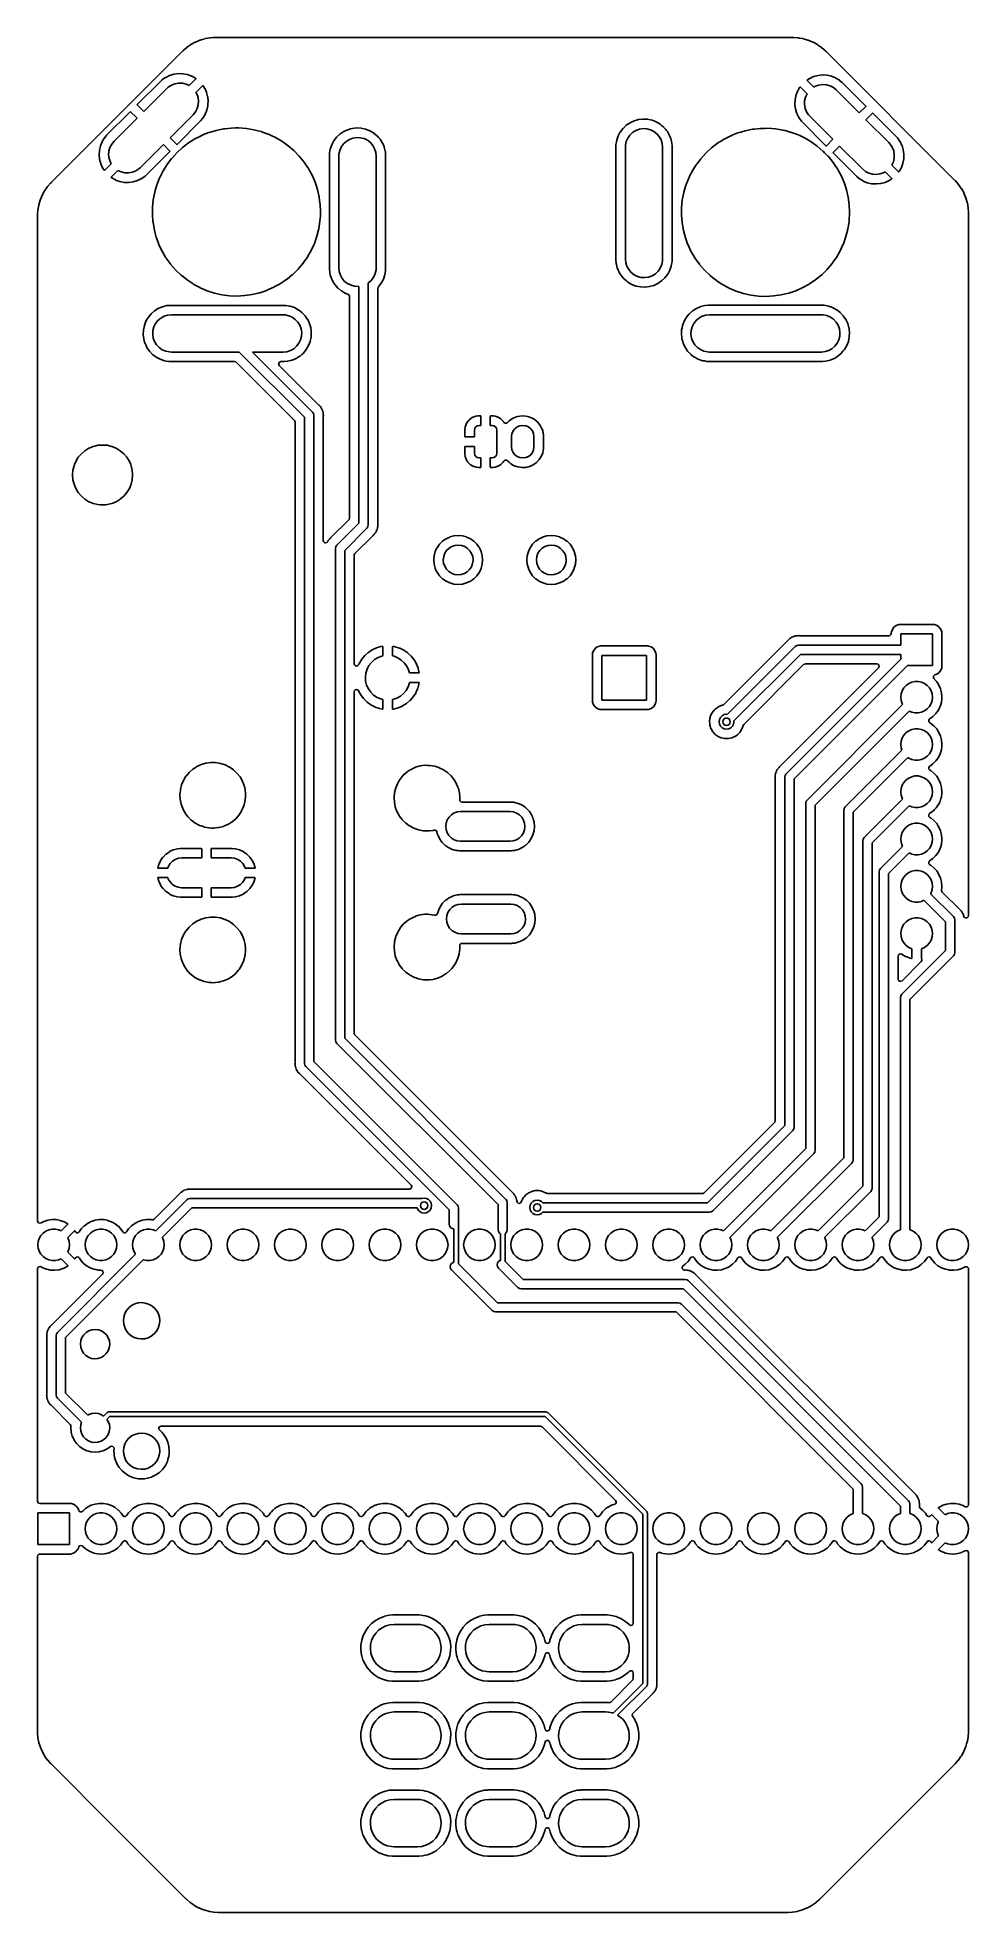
# Model space of a CAD drawing. Extents: x 132 to 182, y -154 to -53.
import ezdxf

# ---------------------------------------------------------------- set-up
doc = ezdxf.new("R2010")
doc.units = 0
doc.layers.add('BLACK', color=7, linetype='CONTINUOUS')

msp = doc.modelspace()

# ---------------------------------------------------------------- linework, layer by layer
at = {"layer": 'BLACK', "linetype": 'CONTINUOUS'}
for p, q in [((141.089, -53.3641), (141.188, -53.3358)), ((141.188, -53.3358), (141.344, -53.2907)), ((141.344, -53.2907), (141.358, -53.2875)), ((141.358, -53.2875), (141.504, -53.2626)), ((141.504, -53.2626), (141.619, -53.2431)), ((141.619, -53.2431), (141.633, -53.2415)), ((141.633, -53.2415), (141.768, -53.234)), ((141.768, -53.234), (141.863, -53.2286)), ((141.863, -53.2286), (141.89, -53.2299)), ((141.89, -53.2299), (141.899, -53.2314)), ((141.899, -53.2314), (141.908, -53.2302)), ((141.908, -53.2302), (141.931, -53.2273)), ((141.908, -53.2302), (141.908, -53.2302)), ((141.931, -53.2273), (141.947, -53.2262)), ((141.947, -53.2262), (172.856, -53.2262)), ((172.856, -53.2262), (172.875, -53.2277)), ((172.875, -53.2277), (172.89, -53.23)), ((172.89, -53.23), (172.89, -53.23)), ((172.89, -53.23), (172.899, -53.2314)), ((172.899, -53.2314), (172.917, -53.229)), ((172.917, -53.229), (172.94, -53.2282)), ((172.94, -53.2282), (173.177, -53.2415)), ((173.177, -53.2415), (173.191, -53.2431)), ((173.191, -53.2431), (173.254, -53.2538)), ((173.254, -53.2538), (173.453, -53.2875)), ((173.453, -53.2875), (173.467, -53.2906)), ((173.467, -53.2906), (173.662, -53.3471)), ((173.662, -53.3471), (173.721, -53.3641)), ((133.116, -60.9839), (140.109, -53.9909)), ((140.109, -53.9909), (140.123, -53.9782)), ((140.123, -53.9782), (140.136, -53.9694)), ((140.136, -53.9694), (140.143, -53.9641)), ((140.143, -53.9641), (140.154, -53.9497)), ((140.154, -53.9497), (140.17, -53.9325)), ((140.17, -53.9325), (140.347, -53.7745)), ((140.347, -53.7745), (140.358, -53.7657)), ((140.358, -53.7657), (140.574, -53.6122)), ((140.574, -53.6122), (140.586, -53.6047)), ((140.586, -53.6047), (140.818, -53.4764)), ((140.818, -53.4764), (140.831, -53.4703)), ((140.831, -53.4703), (140.953, -53.4195)), ((140.953, -53.4195), (141.076, -53.3688)), ((141.076, -53.3688), (141.089, -53.3641)), ((173.721, -53.3641), (173.735, -53.3687)), ((173.735, -53.3687), (173.98, -53.4703)), ((173.98, -53.4703), (173.993, -53.4764)), ((173.993, -53.4764), (174.225, -53.6047)), ((174.225, -53.6047), (174.237, -53.6122)), ((174.237, -53.6122), (174.453, -53.7657)), ((174.453, -53.7657), (174.464, -53.7745)), ((174.464, -53.7745), (174.635, -53.9276)), ((174.635, -53.9276), (174.653, -53.9472)), ((174.653, -53.9472), (174.659, -53.9552)), ((174.659, -53.9552), (174.684, -53.9746)), ((174.684, -53.9746), (174.697, -53.9854)), ((174.697, -53.9854), (181.575, -60.8637)), ((139.226, -55.3734), (139.035, -55.5081)), ((139.235, -55.3683), (139.226, -55.3734)), ((139.444, -55.2664), (139.235, -55.3683)), ((139.453, -55.2627), (139.444, -55.2664)), ((139.676, -55.1955), (139.453, -55.2627)), ((139.686, -55.1933), (139.676, -55.1955)), ((139.916, -55.1626), (139.686, -55.1933)), ((139.926, -55.1621), (139.916, -55.1626)), ((140.159, -55.1685), (139.926, -55.1621)), ((140.169, -55.1696), (140.159, -55.1685)), ((140.397, -55.2132), (140.169, -55.1696)), ((140.407, -55.2159), (140.397, -55.2132)), ((140.625, -55.2954), (140.407, -55.2159)), ((140.634, -55.2996), (140.625, -55.2954)), ((140.837, -55.4131), (140.634, -55.2996)), ((174.024, -55.3268), (173.812, -55.4214)), ((174.034, -55.3235), (174.024, -55.3268)), ((174.259, -55.2641), (174.034, -55.3235)), ((174.269, -55.2623), (174.259, -55.2641)), ((174.5, -55.2396), (174.269, -55.2623)), ((174.51, -55.2394), (174.5, -55.2396)), ((174.742, -55.254), (174.51, -55.2394)), ((174.752, -55.2555), (174.742, -55.254)), ((174.979, -55.307), (174.752, -55.2555)), ((174.989, -55.31), (174.979, -55.307)), ((175.204, -55.3971), (174.989, -55.31)), ((139.009, -55.5311), (137.712, -56.8282)), ((138.059, -57.2002), (139.293, -55.9656)), ((139.011, -55.5291), (139.009, -55.5311)), ((139.029, -55.5131), (139.011, -55.5291)), ((139.035, -55.5081), (139.029, -55.5131)), ((139.293, -55.9656), (139.371, -55.8956)), ((139.371, -55.8956), (139.54, -55.7849)), ((139.54, -55.7849), (139.728, -55.7105)), ((139.728, -55.7105), (139.927, -55.6754)), ((139.927, -55.6754), (140.129, -55.6811)), ((140.129, -55.6811), (140.326, -55.7272)), ((140.326, -55.7272), (140.504, -55.8096)), ((140.504, -55.8096), (140.861, -55.4533)), ((140.846, -55.4187), (140.837, -55.4131)), ((140.86, -55.4298), (140.846, -55.4187)), ((140.868, -55.4404), (140.86, -55.4298)), ((141.221, -55.8111), (140.86, -56.1722)), ((140.86, -56.1722), (140.91, -56.2565)), ((140.861, -55.4533), (140.868, -55.4404)), ((140.91, -56.2565), (140.975, -56.4478)), ((141.231, -55.8065), (141.221, -55.8111)), ((141.242, -55.8157), (141.231, -55.8065)), ((141.326, -55.9443), (141.242, -55.8157)), ((141.331, -55.9531), (141.326, -55.9443)), ((141.425, -56.1656), (141.331, -55.9531)), ((141.429, -56.1751), (141.425, -56.1656)), ((141.488, -56.3999), (141.429, -56.1751)), ((173.072, -56.355), (173.028, -56.5834)), ((173.075, -56.3453), (173.072, -56.355)), ((173.154, -56.1267), (173.075, -56.3453)), ((173.158, -56.1176), (173.154, -56.1267)), ((173.272, -55.9146), (173.158, -56.1176)), ((173.278, -55.9062), (173.272, -55.9146)), ((173.289, -55.8922), (173.278, -55.9062)), ((173.299, -55.8845), (173.289, -55.8922)), ((173.312, -55.8915), (173.299, -55.8845)), ((173.668, -56.2479), (173.312, -55.8915)), ((173.586, -56.4262), (173.668, -56.2479)), ((173.675, -55.5104), (173.665, -55.5212)), ((173.665, -55.5212), (173.67, -55.5309)), ((173.67, -55.5309), (174.031, -55.892)), ((173.803, -55.4262), (173.675, -55.5104)), ((173.812, -55.4214), (173.803, -55.4262)), ((174.031, -55.892), (174.115, -55.8425)), ((174.115, -55.8425), (174.307, -55.7774)), ((174.307, -55.7774), (174.507, -55.7521)), ((174.507, -55.7521), (174.709, -55.7676)), ((174.709, -55.7676), (174.903, -55.8233)), ((174.903, -55.8233), (175.082, -55.9169)), ((175.082, -55.9169), (175.239, -56.0447)), ((175.213, -55.4016), (175.204, -55.3971)), ((175.412, -55.5221), (175.213, -55.4016)), ((175.239, -56.0447), (176.473, -57.2793)), ((175.42, -55.528), (175.412, -55.5221)), ((175.553, -55.6407), (175.42, -55.528)), ((175.557, -55.6441), (175.553, -55.6407)), ((176.823, -56.9105), (175.557, -55.6441)), ((137.331, -57.2098), (136.064, -58.4762)), ((137.337, -57.2056), (137.331, -57.2098)), ((137.339, -57.2054), (137.337, -57.2056)), ((137.353, -57.2131), (137.339, -57.2054)), ((137.699, -57.5595), (137.353, -57.2131)), ((137.712, -56.8282), (137.705, -56.8422)), ((137.705, -56.8422), (137.705, -56.844)), ((137.705, -56.844), (137.709, -56.8506)), ((137.709, -56.8506), (138.059, -57.2002)), ((140.707, -57.3799), (139.473, -58.6145)), ((140.835, -57.2232), (140.707, -57.3799)), ((140.929, -57.0441), (140.835, -57.2232)), ((140.984, -56.8498), (140.929, -57.0441)), ((140.975, -56.4478), (141, -56.6483)), ((141, -56.6483), (140.984, -56.8498)), ((141.23, -57.5534), (141.35, -57.3545)), ((141.35, -57.3545), (141.355, -57.3455)), ((141.355, -57.3455), (141.442, -57.1299)), ((141.442, -57.1299), (141.445, -57.1202)), ((141.445, -57.1202), (141.497, -56.8935)), ((141.49, -56.4099), (141.488, -56.3999)), ((141.512, -56.6413), (141.49, -56.4099)), ((141.497, -56.8935), (141.498, -56.8835)), ((141.498, -56.8835), (141.502, -56.8259)), ((141.502, -56.8259), (141.513, -56.6514)), ((141.513, -56.6514), (141.512, -56.6413)), ((173.027, -56.5935), (173.021, -56.8259)), ((173.021, -56.8259), (173.021, -56.836)), ((173.021, -56.836), (173.052, -57.0665)), ((173.028, -56.5834), (173.027, -56.5935)), ((173.052, -57.0665), (173.054, -57.0763)), ((173.054, -57.0763), (173.122, -57.299)), ((173.122, -57.299), (173.125, -57.3084)), ((173.125, -57.3084), (173.227, -57.5174)), ((173.534, -56.825), (173.54, -56.623)), ((173.569, -57.0241), (173.534, -56.825)), ((173.54, -56.623), (173.586, -56.4262)), ((173.644, -57.212), (173.569, -57.0241)), ((173.754, -57.3811), (173.644, -57.212)), ((173.824, -57.4589), (173.754, -57.3811)), ((176.473, -57.2793), (176.82, -56.9329)), ((176.82, -56.9329), (176.827, -56.9189)), ((176.827, -56.9171), (176.823, -56.9105)), ((176.827, -56.9189), (176.827, -56.9171)), ((177.182, -57.2889), (176.833, -57.6385)), ((177.189, -57.2846), (177.182, -57.2889)), ((177.191, -57.2845), (177.189, -57.2846)), ((177.205, -57.2921), (177.191, -57.2845)), ((178.502, -58.5893), (177.205, -57.2921)), ((136.465, -58.7941), (137.699, -57.5595)), ((139.842, -58.9641), (141.108, -57.6977)), ((141.108, -57.6977), (141.111, -57.694)), ((141.111, -57.694), (141.224, -57.5616)), ((141.224, -57.5616), (141.23, -57.5534)), ((141.547, -58.3328), (141.273, -58.4424)), ((141.55, -58.3317), (141.547, -58.3328)), ((141.547, -58.3328), (141.547, -58.3328)), ((141.648, -58.3025), (141.55, -58.3317)), ((141.939, -58.2155), (141.648, -58.3025)), ((141.942, -58.2147), (141.939, -58.2155)), ((141.939, -58.2155), (141.939, -58.2155)), ((142.344, -58.1338), (141.942, -58.2147)), ((142.419, -58.1256), (142.344, -58.1338)), ((142.748, -58.0899), (142.419, -58.1256)), ((142.751, -58.0896), (142.748, -58.0899)), ((142.748, -58.0899), (142.748, -58.0899)), ((142.753, -58.0895), (142.751, -58.0896)), ((142.99, -58.0854), (142.753, -58.0895)), ((142.753, -58.0895), (142.753, -58.0895)), ((143.16, -58.0824), (142.99, -58.0854)), ((143.163, -58.0826), (143.16, -58.0824)), ((143.566, -58.1122), (143.163, -58.0826)), ((143.568, -58.1124), (143.566, -58.1122)), ((143.566, -58.1122), (143.566, -58.1122)), ((143.972, -58.1793), (143.568, -58.1124)), ((143.975, -58.18), (143.972, -58.1793)), ((144.047, -58.1988), (143.975, -58.18)), ((143.975, -58.18), (143.975, -58.18)), ((144.369, -58.2825), (144.047, -58.1988)), ((144.371, -58.2835), (144.369, -58.2825)), ((144.731, -58.4129), (144.371, -58.2835)), ((144.371, -58.2835), (144.371, -58.2835)), ((148.751, -58.3034), (148.586, -58.4157)), ((148.782, -58.2821), (148.751, -58.3034)), ((148.786, -58.2793), (148.782, -58.2821)), ((148.782, -58.2821), (148.782, -58.2821)), ((148.791, -58.2772), (148.786, -58.2793)), ((149.002, -58.1788), (148.791, -58.2772)), ((148.791, -58.2772), (148.791, -58.2772)), ((149.006, -58.1767), (149.002, -58.1788)), ((149.002, -58.1788), (149.002, -58.1788)), ((149.156, -58.1344), (149.006, -58.1767)), ((149.235, -58.112), (149.156, -58.1344)), ((149.24, -58.1106), (149.235, -58.112)), ((149.235, -58.112), (149.235, -58.112)), ((149.245, -58.11), (149.24, -58.1106)), ((149.476, -58.0833), (149.245, -58.11)), ((149.245, -58.11), (149.245, -58.11)), ((149.481, -58.0827), (149.476, -58.0833)), ((149.476, -58.0833), (149.476, -58.0833)), ((149.724, -58.0937), (149.481, -58.0827)), ((149.729, -58.0948), (149.724, -58.0937)), ((149.956, -58.1423), (149.729, -58.0948)), ((149.729, -58.0948), (149.729, -58.0948)), ((149.961, -58.1434), (149.956, -58.1423)), ((149.956, -58.1423), (149.956, -58.1423)), ((149.966, -58.1452), (149.961, -58.1434)), ((150.155, -58.2176), (149.966, -58.1452)), ((149.966, -58.1452), (149.966, -58.1452)), ((150.188, -58.2304), (150.155, -58.2176)), ((150.192, -58.2329), (150.188, -58.2304)), ((150.195, -58.2347), (150.192, -58.2329)), ((150.192, -58.2329), (150.192, -58.2329)), ((150.398, -58.3525), (150.195, -58.2347)), ((150.402, -58.3557), (150.398, -58.3525)), ((150.558, -58.4838), (150.402, -58.3557)), ((150.402, -58.3557), (150.402, -58.3557)), ((163.625, -58.3328), (163.528, -58.514)), ((163.641, -58.3045), (163.625, -58.3328)), ((163.643, -58.3001), (163.641, -58.3045)), ((163.641, -58.3045), (163.641, -58.3045)), ((163.646, -58.296), (163.643, -58.3001)), ((163.787, -58.1112), (163.646, -58.296)), ((163.646, -58.296), (163.646, -58.296)), ((163.79, -58.1072), (163.787, -58.1112)), ((163.787, -58.1112), (163.787, -58.1112)), ((163.967, -57.9404), (163.79, -58.1072)), ((164.168, -57.804), (163.967, -57.9404)), ((164.158, -58.4665), (164.305, -58.3276)), ((164.172, -57.8018), (164.168, -57.804)), ((164.383, -57.7035), (164.172, -57.8018)), ((164.172, -57.8018), (164.172, -57.8018)), ((164.305, -58.3276), (164.477, -58.2211)), ((164.388, -57.7014), (164.383, -57.7035)), ((164.383, -57.7035), (164.383, -57.7035)), ((164.509, -57.667), (164.388, -57.7014)), ((164.477, -58.2211), (164.666, -58.1513)), ((164.616, -57.6367), (164.509, -57.667)), ((164.621, -57.6353), (164.616, -57.6367)), ((164.616, -57.6367), (164.616, -57.6367)), ((164.626, -57.6347), (164.621, -57.6353)), ((164.857, -57.608), (164.626, -57.6347)), ((164.626, -57.6347), (164.626, -57.6347)), ((164.666, -58.1513), (164.866, -58.1211)), ((164.862, -57.6074), (164.857, -57.608)), ((164.857, -57.608), (164.857, -57.608)), ((165.105, -57.6184), (164.862, -57.6074)), ((164.866, -58.1211), (165.068, -58.1316)), ((165.068, -58.1316), (165.264, -58.1826)), ((165.11, -57.6194), (165.105, -57.6184)), ((165.337, -57.667), (165.11, -57.6194)), ((165.11, -57.6194), (165.11, -57.6194)), ((165.264, -58.1826), (165.445, -58.2718)), ((165.342, -57.668), (165.337, -57.667)), ((165.337, -57.667), (165.337, -57.667)), ((165.347, -57.6699), (165.342, -57.668)), ((165.537, -57.7427), (165.347, -57.6699)), ((165.347, -57.6699), (165.347, -57.6699)), ((165.445, -58.2718), (165.605, -58.3957)), ((165.569, -57.755), (165.537, -57.7427)), ((165.779, -57.8771), (165.569, -57.755)), ((165.783, -57.8803), (165.779, -57.8771)), ((165.783, -57.8804), (165.783, -57.8803)), ((165.86, -57.9439), (165.783, -57.8804)), ((165.966, -58.0312), (165.86, -57.9439)), ((165.97, -58.035), (165.966, -58.0312)), ((166.064, -58.1423), (165.97, -58.035)), ((165.97, -58.035), (165.97, -58.035)), ((166.127, -58.2133), (166.064, -58.1423)), ((166.13, -58.2176), (166.127, -58.2133)), ((166.17, -58.2825), (166.13, -58.2176)), ((166.13, -58.2176), (166.13, -58.2176)), ((166.256, -58.4187), (166.17, -58.2825)), ((169.952, -58.3527), (169.686, -58.459)), ((169.954, -58.3517), (169.952, -58.3527)), ((169.952, -58.3527), (169.952, -58.3527)), ((170.113, -58.3045), (169.954, -58.3517)), ((170.344, -58.2355), (170.113, -58.3045)), ((170.347, -58.2347), (170.344, -58.2355)), ((170.344, -58.2355), (170.344, -58.2355)), ((170.748, -58.1537), (170.347, -58.2347)), ((170.853, -58.1423), (170.748, -58.1537)), ((171.153, -58.1098), (170.853, -58.1423)), ((171.155, -58.1095), (171.153, -58.1098)), ((171.153, -58.1098), (171.153, -58.1098)), ((171.158, -58.1095), (171.155, -58.1095)), ((171.395, -58.1053), (171.158, -58.1095)), ((171.158, -58.1095), (171.158, -58.1095)), ((171.565, -58.1024), (171.395, -58.1053)), ((171.568, -58.1026), (171.565, -58.1024)), ((171.97, -58.1322), (171.568, -58.1026)), ((171.973, -58.1324), (171.97, -58.1322)), ((171.97, -58.1322), (171.97, -58.1322)), ((172.377, -58.1992), (171.973, -58.1324)), ((172.38, -58.2), (172.377, -58.1992)), ((172.49, -58.2285), (172.38, -58.2)), ((172.38, -58.2), (172.38, -58.2)), ((172.773, -58.3025), (172.49, -58.2285)), ((172.776, -58.3034), (172.773, -58.3025)), ((173.096, -58.4187), (172.776, -58.3034)), ((172.776, -58.3034), (172.776, -58.3034)), ((173.227, -57.5174), (173.232, -57.5261)), ((173.232, -57.5261), (173.367, -57.717)), ((173.367, -57.717), (173.372, -57.7231)), ((173.372, -57.7231), (173.388, -57.7407)), ((173.388, -57.7407), (173.39, -57.7427)), ((173.39, -57.7427), (174.687, -59.0399)), ((175.059, -58.6935), (173.824, -57.4589)), ((176.833, -57.6385), (178.067, -58.8731)), ((135.674, -59.2904), (135.659, -59.5225)), ((135.676, -59.2805), (135.674, -59.2904)), ((135.727, -59.0537), (135.676, -59.2805)), ((135.73, -59.0441), (135.727, -59.0537)), ((135.817, -58.8284), (135.73, -59.0441)), ((135.822, -58.8194), (135.817, -58.8284)), ((135.942, -58.6205), (135.822, -58.8194)), ((135.948, -58.6123), (135.942, -58.6205)), ((136.061, -58.4799), (135.948, -58.6123)), ((136.064, -58.4762), (136.061, -58.4799)), ((136.172, -59.5256), (136.188, -59.3241)), ((136.188, -59.3241), (136.243, -59.1298)), ((136.243, -59.1298), (136.337, -58.9507)), ((136.337, -58.9507), (136.465, -58.7941)), ((139.114, -58.9737), (137.879, -60.2083)), ((138.163, -60.6429), (139.46, -59.3457)), ((139.463, -59.3233), (139.114, -58.9737)), ((139.46, -59.3457), (139.468, -59.3317)), ((139.467, -59.3299), (139.463, -59.3233)), ((139.468, -59.3317), (139.467, -59.3299)), ((139.473, -58.6145), (139.819, -58.9609)), ((139.819, -58.9609), (139.833, -58.9685)), ((140.133, -59.1366), (139.831, -59.4137)), ((139.833, -58.9685), (139.835, -58.9683)), ((139.835, -58.9683), (139.842, -58.9641)), ((140.458, -58.8879), (140.133, -59.1366)), ((140.695, -58.7387), (140.458, -58.8879)), ((140.802, -58.6712), (140.695, -58.7387)), ((140.805, -58.6697), (140.802, -58.6712)), ((140.802, -58.6712), (140.802, -58.6712)), ((140.807, -58.6684), (140.805, -58.6697)), ((141.063, -58.538), (140.807, -58.6684)), ((140.807, -58.6684), (140.807, -58.6684)), ((141.17, -58.4838), (141.063, -58.538)), ((141.273, -58.4424), (141.17, -58.4838)), ((144.754, -58.4212), (144.731, -58.4129)), ((144.756, -58.4224), (144.754, -58.4212)), ((144.891, -58.4851), (144.756, -58.4224)), ((144.756, -58.4224), (144.756, -58.4224)), ((145.125, -58.5943), (144.891, -58.4851)), ((145.127, -58.5957), (145.125, -58.5943)), ((145.161, -58.615), (145.127, -58.5957)), ((145.127, -58.5957), (145.127, -58.5957)), ((145.479, -58.8002), (145.161, -58.615)), ((145.666, -58.9331), (145.479, -58.8002)), ((145.81, -59.0358), (145.666, -58.9331)), ((145.813, -59.0374), (145.81, -59.0358)), ((145.81, -59.0358), (145.81, -59.0358)), ((145.815, -59.0393), (145.813, -59.0374)), ((146.121, -59.3021), (145.815, -59.0393)), ((145.815, -59.0393), (145.815, -59.0393)), ((146.124, -59.3039), (146.121, -59.3021)), ((146.121, -59.3021), (146.121, -59.3021)), ((146.126, -59.306), (146.124, -59.3039)), ((146.35, -59.5367), (146.126, -59.306)), ((146.126, -59.306), (146.126, -59.306)), ((148.054, -59.3021), (148.031, -59.4337)), ((148.068, -59.2188), (148.054, -59.3021)), ((148.147, -58.9893), (148.068, -59.2188)), ((148.241, -58.8146), (148.147, -58.9893)), ((148.259, -58.7798), (148.241, -58.8146)), ((148.262, -58.7754), (148.259, -58.7798)), ((148.259, -58.7798), (148.259, -58.7798)), ((148.265, -58.7714), (148.262, -58.7754)), ((148.406, -58.5866), (148.265, -58.7714)), ((148.265, -58.7714), (148.265, -58.7714)), ((148.409, -58.5825), (148.406, -58.5866)), ((148.406, -58.5866), (148.406, -58.5866)), ((148.586, -58.4157), (148.409, -58.5825)), ((148.539, -59.4907), (148.581, -59.2928)), ((148.581, -59.2928), (148.661, -59.1073)), ((148.661, -59.1073), (148.777, -58.9418)), ((148.777, -58.9418), (148.924, -58.8029)), ((148.924, -58.8029), (149.096, -58.6964)), ((149.096, -58.6964), (149.285, -58.6266)), ((149.285, -58.6266), (149.485, -58.5964)), ((149.485, -58.5964), (149.687, -58.607)), ((149.687, -58.607), (149.883, -58.6579)), ((149.883, -58.6579), (150.064, -58.7472)), ((150.064, -58.7472), (150.224, -58.871)), ((150.224, -58.871), (150.355, -59.0245)), ((150.355, -59.0245), (150.453, -59.2013)), ((150.453, -59.2013), (150.514, -59.3941)), ((150.514, -59.3941), (150.534, -59.5952)), ((150.585, -58.5065), (150.558, -58.4838)), ((150.589, -58.5103), (150.585, -58.5065)), ((150.658, -58.5893), (150.589, -58.5103)), ((150.589, -58.5103), (150.589, -58.5103)), ((150.746, -58.6886), (150.658, -58.5893)), ((150.749, -58.6929), (150.746, -58.6886)), ((150.798, -58.7714), (150.749, -58.6929)), ((150.749, -58.6929), (150.749, -58.6929)), ((150.875, -58.894), (150.798, -58.7714)), ((150.904, -58.9609), (150.875, -58.894)), ((150.964, -59.1025), (150.904, -58.9609)), ((150.97, -59.1175), (150.964, -59.1025)), ((150.971, -59.1224), (150.97, -59.1175)), ((151.022, -59.3299), (150.971, -59.1224)), ((151.028, -59.3532), (151.022, -59.3299)), ((151.028, -59.3583), (151.028, -59.3532)), ((151.042, -59.5317), (151.028, -59.3583)), ((151.028, -59.3583), (151.028, -59.3583)), ((163.408, -58.9827), (163.407, -59.0118)), ((163.407, -59.0118), (163.407, -65.1809)), ((163.41, -58.9685), (163.408, -58.9827)), ((163.436, -58.8219), (163.41, -58.9685)), ((163.449, -58.7435), (163.436, -58.8219)), ((163.528, -58.514), (163.449, -58.7435)), ((163.915, -59.1199), (163.921, -59.0153)), ((163.915, -65.1199), (163.915, -59.1199)), ((163.921, -59.0153), (163.962, -58.8175)), ((163.962, -58.8175), (164.042, -58.632)), ((164.042, -58.632), (164.158, -58.4665)), ((165.605, -58.3957), (165.736, -58.5492)), ((165.736, -58.5492), (165.834, -58.7259)), ((165.834, -58.7259), (165.895, -58.9188)), ((165.895, -58.9188), (165.915, -59.1199)), ((165.915, -59.1199), (165.915, -65.1199)), ((166.258, -58.4234), (166.256, -58.4187)), ((166.339, -58.613), (166.258, -58.4234)), ((166.351, -58.6422), (166.339, -58.613)), ((166.352, -58.6471), (166.351, -58.6422)), ((166.393, -58.8146), (166.352, -58.6471)), ((166.409, -58.8779), (166.393, -58.8146)), ((166.409, -58.8829), (166.409, -58.8779)), ((166.409, -58.883), (166.409, -58.8829)), ((166.423, -59.0557), (166.409, -58.883)), ((166.424, -59.0589), (166.423, -59.0557)), ((166.424, -65.228), (166.424, -59.0589)), ((168.538, -59.1565), (168.236, -59.4337)), ((168.863, -58.9078), (168.538, -59.1565)), ((169.116, -58.7485), (168.863, -58.9078)), ((169.207, -58.6912), (169.116, -58.7485)), ((169.209, -58.6896), (169.207, -58.6912)), ((169.207, -58.6912), (169.207, -58.6912)), ((169.212, -58.6883), (169.209, -58.6896)), ((169.507, -58.538), (169.212, -58.6883)), ((169.212, -58.6883), (169.212, -58.6883)), ((169.574, -58.5037), (169.507, -58.538)), ((169.686, -58.459), (169.574, -58.5037)), ((173.159, -58.4412), (173.096, -58.4187)), ((173.161, -58.4424), (173.159, -58.4412)), ((173.315, -58.514), (173.161, -58.4424)), ((173.161, -58.4424), (173.161, -58.4424)), ((173.53, -58.6142), (173.315, -58.514)), ((173.532, -58.6157), (173.53, -58.6142)), ((173.657, -58.6883), (173.532, -58.6157)), ((173.532, -58.6157), (173.532, -58.6157)), ((173.884, -58.8202), (173.657, -58.6883)), ((174.009, -58.9096), (173.884, -58.8202)), ((174.215, -59.0557), (174.009, -58.9096)), ((174.217, -59.0574), (174.215, -59.0557)), ((174.215, -59.0557), (174.215, -59.0557)), ((174.22, -59.0593), (174.217, -59.0574)), ((174.526, -59.322), (174.22, -59.0593)), ((174.22, -59.0593), (174.22, -59.0593)), ((174.528, -59.3239), (174.526, -59.322)), ((174.526, -59.322), (174.526, -59.322)), ((174.53, -59.3259), (174.528, -59.3239)), ((174.615, -59.4131), (174.53, -59.3259)), ((174.53, -59.3259), (174.53, -59.3259)), ((174.687, -59.0399), (174.701, -59.0475)), ((174.701, -59.0475), (174.703, -59.0474)), ((174.703, -59.0474), (174.709, -59.0431)), ((174.709, -59.0431), (175.059, -58.6935)), ((175.072, -59.3991), (175.064, -59.4131)), ((175.418, -59.0527), (175.072, -59.3991)), ((176.653, -60.2873), (175.418, -59.0527)), ((178.067, -58.8731), (178.137, -58.9509)), ((178.137, -58.9509), (178.248, -59.12)), ((178.248, -59.12), (178.322, -59.3079)), ((178.322, -59.3079), (178.357, -59.507)), ((178.504, -58.5913), (178.502, -58.5893)), ((178.52, -58.6089), (178.504, -58.5913)), ((178.525, -58.615), (178.52, -58.6089)), ((178.659, -58.8059), (178.525, -58.615)), ((178.664, -58.8146), (178.659, -58.8059)), ((178.766, -59.0236), (178.664, -58.8146)), ((178.77, -59.033), (178.766, -59.0236)), ((178.837, -59.2557), (178.77, -59.033)), ((178.839, -59.2655), (178.837, -59.2557)), ((178.87, -59.496), (178.839, -59.2655)), ((135.659, -59.5225), (135.66, -59.5326)), ((135.66, -59.5326), (135.682, -59.7641)), ((135.682, -59.7641), (135.684, -59.774)), ((135.684, -59.774), (135.744, -59.9988)), ((135.744, -59.9988), (135.747, -60.0083)), ((135.747, -60.0083), (135.841, -60.2208)), ((135.841, -60.2208), (135.846, -60.2296)), ((135.846, -60.2296), (135.93, -60.3582)), ((135.93, -60.3582), (135.941, -60.3674)), ((135.941, -60.3674), (135.951, -60.3628)), ((135.951, -60.3628), (136.312, -60.0017)), ((136.197, -59.7261), (136.172, -59.5256)), ((136.263, -59.9175), (136.197, -59.7261)), ((136.312, -60.0017), (136.263, -59.9175)), ((136.668, -60.3643), (136.312, -60.7206)), ((136.846, -60.4467), (136.668, -60.3643)), ((137.632, -60.389), (137.444, -60.4634)), ((137.801, -60.2783), (137.632, -60.389)), ((137.879, -60.2083), (137.801, -60.2783)), ((139.093, -60.3947), (138.936, -60.7088)), ((139.094, -60.3921), (139.093, -60.3947)), ((139.093, -60.3947), (139.093, -60.3947)), ((139.31, -60.0441), (139.094, -60.3921)), ((139.344, -59.9993), (139.31, -60.0441)), ((139.555, -59.7194), (139.344, -59.9993)), ((139.556, -59.7171), (139.555, -59.7194)), ((139.555, -59.7194), (139.555, -59.7194)), ((139.831, -59.4137), (139.556, -59.7171)), ((146.409, -59.5975), (146.35, -59.5367)), ((146.667, -59.9157), (146.409, -59.5975)), ((146.668, -59.9181), (146.667, -59.9157)), ((146.766, -60.0641), (146.668, -59.9181)), ((146.668, -59.9181), (146.668, -59.9181)), ((146.895, -60.256), (146.766, -60.0641)), ((146.896, -60.2585), (146.895, -60.256)), ((146.953, -60.3628), (146.896, -60.2585)), ((146.896, -60.2585), (146.896, -60.2585)), ((147.091, -60.6155), (146.953, -60.3628)), ((148.027, -59.458), (148.025, -59.4871)), ((148.025, -59.4871), (148.025, -65.6562)), ((148.031, -59.4337), (148.027, -59.458)), ((148.534, -59.5952), (148.539, -59.4907)), ((148.534, -65.5952), (148.534, -59.5952)), ((150.534, -59.5952), (150.534, -65.5952)), ((151.042, -59.5342), (151.042, -59.5317)), ((151.042, -65.7033), (151.042, -59.5342)), ((167.715, -60.0641), (167.499, -60.4121)), ((167.749, -60.0192), (167.715, -60.0641)), ((167.959, -59.7393), (167.749, -60.0192)), ((167.961, -59.737), (167.959, -59.7393)), ((167.959, -59.7393), (167.959, -59.7393)), ((168.236, -59.4337), (167.961, -59.737)), ((174.792, -59.5954), (174.615, -59.4131)), ((174.814, -59.6174), (174.792, -59.5954)), ((175.072, -59.9356), (174.814, -59.6174)), ((175.064, -59.4131), (175.064, -59.4149)), ((175.064, -59.4149), (175.069, -59.4215)), ((175.069, -59.4215), (176.335, -60.6879)), ((175.073, -59.938), (175.072, -59.9356)), ((175.217, -60.1536), (175.073, -59.938)), ((175.073, -59.938), (175.073, -59.938)), ((175.299, -60.2759), (175.217, -60.1536)), ((175.301, -60.2784), (175.299, -60.2759)), ((175.363, -60.3921), (175.301, -60.2784)), ((175.301, -60.2784), (175.301, -60.2784)), ((175.495, -60.6354), (175.363, -60.3921)), ((176.81, -60.4151), (176.653, -60.2873)), ((178.306, -59.9058), (178.223, -60.0841)), ((178.223, -60.0841), (178.579, -60.4405)), ((178.352, -59.709), (178.306, -59.9058)), ((178.357, -59.507), (178.352, -59.709)), ((178.62, -60.4174), (178.733, -60.2144)), ((178.733, -60.2144), (178.737, -60.2053)), ((178.737, -60.2053), (178.817, -59.9867)), ((178.817, -59.9867), (178.82, -59.977)), ((178.82, -59.977), (178.863, -59.7486)), ((178.863, -59.7486), (178.864, -59.7385)), ((178.864, -59.7385), (178.871, -59.5061)), ((178.871, -59.5061), (178.87, -59.496)), ((132.742, -61.4437), (132.896, -61.2274)), ((132.896, -61.2274), (132.905, -61.2164)), ((132.905, -61.2164), (133.058, -61.0449)), ((133.058, -61.0449), (133.078, -61.0271)), ((133.078, -61.0267), (133.085, -61.0214)), ((133.078, -61.0271), (133.078, -61.0267)), ((133.085, -61.0214), (133.105, -60.9962)), ((133.105, -60.9962), (133.116, -60.9839)), ((136.312, -60.7206), (136.305, -60.7335)), ((136.305, -60.7335), (136.312, -60.7442)), ((136.312, -60.7442), (136.326, -60.7552)), ((136.326, -60.7552), (136.335, -60.7608)), ((136.335, -60.7608), (136.538, -60.8743)), ((136.538, -60.8743), (136.547, -60.8785)), ((136.547, -60.8785), (136.765, -60.958)), ((136.765, -60.958), (136.775, -60.9607)), ((136.775, -60.9607), (137.003, -61.0043)), ((137.043, -60.4928), (136.846, -60.4467)), ((137.003, -61.0043), (137.014, -61.0054)), ((137.014, -61.0054), (137.246, -61.0119)), ((137.245, -60.4985), (137.043, -60.4928)), ((137.444, -60.4634), (137.245, -60.4985)), ((137.246, -61.0119), (137.256, -61.0113)), ((137.256, -61.0113), (137.487, -60.9806)), ((137.487, -60.9806), (137.496, -60.9784)), ((137.496, -60.9784), (137.719, -60.9112)), ((137.719, -60.9112), (137.728, -60.9076)), ((137.728, -60.9076), (137.937, -60.8056)), ((137.937, -60.8056), (137.946, -60.8005)), ((137.946, -60.8005), (138.137, -60.6658)), ((138.137, -60.6658), (138.143, -60.6608)), ((138.143, -60.6608), (138.161, -60.6448)), ((138.161, -60.6448), (138.163, -60.6429)), ((138.761, -61.1422), (138.671, -61.4495)), ((138.774, -61.1069), (138.761, -61.1395)), ((138.761, -61.1395), (138.761, -61.1422)), ((138.761, -61.1422), (138.761, -61.1422)), ((138.91, -60.7609), (138.774, -61.1069)), ((138.911, -60.7582), (138.91, -60.7609)), ((138.91, -60.7609), (138.91, -60.7609)), ((138.936, -60.7088), (138.911, -60.7582)), ((147.253, -60.9913), (147.091, -60.6155)), ((147.254, -60.994), (147.253, -60.9913)), ((147.308, -61.1594), (147.254, -60.994)), ((147.254, -60.994), (147.254, -60.994)), ((147.381, -61.3803), (147.308, -61.1594)), ((147.473, -61.7792), (147.381, -61.3803)), ((167.165, -61.1622), (167.058, -61.5327)), ((167.166, -61.1594), (167.165, -61.1622)), ((167.165, -61.1622), (167.165, -61.1622)), ((167.182, -61.1192), (167.166, -61.1594)), ((167.315, -60.7809), (167.182, -61.1192)), ((167.316, -60.7782), (167.315, -60.7809)), ((167.315, -60.7809), (167.315, -60.7809)), ((167.382, -60.6448), (167.316, -60.7782)), ((167.498, -60.4146), (167.382, -60.6448)), ((167.499, -60.4121), (167.498, -60.4146)), ((167.498, -60.4146), (167.498, -60.4146)), ((175.658, -61.0112), (175.495, -60.6354)), ((175.659, -61.0139), (175.658, -61.0112)), ((175.711, -61.1739), (175.659, -61.0139)), ((175.659, -61.0139), (175.659, -61.0139)), ((175.786, -61.4002), (175.711, -61.1739)), ((175.878, -61.7992), (175.786, -61.4002)), ((176.335, -60.6879), (176.339, -60.6913)), ((176.339, -60.6913), (176.471, -60.804)), ((176.471, -60.804), (176.479, -60.8099)), ((176.479, -60.8099), (176.678, -60.9304)), ((176.678, -60.9304), (176.687, -60.9349)), ((176.687, -60.9349), (176.903, -61.022)), ((176.989, -60.5087), (176.81, -60.4151)), ((176.903, -61.022), (176.913, -61.025)), ((176.913, -61.025), (177.139, -61.0765)), ((177.183, -60.5644), (176.989, -60.5087)), ((177.139, -61.0765), (177.149, -61.078)), ((177.149, -61.078), (177.381, -61.0926)), ((177.384, -60.5799), (177.183, -60.5644)), ((177.381, -61.0926), (177.391, -61.0924)), ((177.585, -60.5546), (177.384, -60.5799)), ((177.391, -61.0924), (177.623, -61.0697)), ((177.776, -60.4894), (177.585, -60.5546)), ((177.623, -61.0697), (177.633, -61.0679)), ((177.633, -61.0679), (177.858, -61.0085)), ((177.861, -60.44), (177.776, -60.4894)), ((177.858, -61.0085), (177.867, -61.0052)), ((178.222, -60.8011), (177.861, -60.44)), ((177.867, -61.0052), (178.08, -60.9106)), ((178.08, -60.9106), (178.088, -60.9057)), ((178.088, -60.9057), (178.217, -60.8216)), ((178.217, -60.8216), (178.226, -60.8108)), ((178.226, -60.8108), (178.222, -60.8011)), ((178.579, -60.4405), (178.592, -60.4475)), ((178.592, -60.4475), (178.603, -60.4398)), ((178.603, -60.4398), (178.614, -60.4258)), ((178.614, -60.4258), (178.62, -60.4174)), ((181.575, -60.8637), (181.587, -60.8784)), ((181.587, -60.8784), (181.602, -60.8978)), ((181.602, -60.8978), (181.609, -60.9033)), ((181.609, -60.9033), (181.609, -60.9033)), ((181.609, -60.9033), (181.616, -60.9089)), ((181.616, -60.9089), (181.633, -60.9248)), ((181.633, -60.9248), (181.725, -61.0271)), ((181.725, -61.0271), (181.791, -61.1017)), ((181.791, -61.1017), (181.8, -61.1127)), ((181.8, -61.1127), (181.954, -61.329)), ((181.954, -61.329), (181.961, -61.341)), ((181.961, -61.341), (182.08, -61.5555)), ((132.373, -62.4891), (132.418, -62.2276)), ((132.418, -62.2276), (132.421, -62.2139)), ((132.421, -62.2139), (132.494, -61.959)), ((132.494, -61.959), (132.499, -61.9457)), ((132.499, -61.9457), (132.523, -61.888)), ((132.523, -61.888), (132.601, -61.7006)), ((132.601, -61.7006), (132.607, -61.6879)), ((132.607, -61.6879), (132.694, -61.53)), ((132.694, -61.53), (132.735, -61.4557)), ((132.735, -61.4557), (132.742, -61.4437)), ((138.528, -62.342), (138.525, -62.594)), ((138.569, -61.9347), (138.528, -62.342)), ((138.647, -61.5327), (138.569, -61.9347)), ((138.671, -61.4495), (138.647, -61.5327)), ((147.482, -61.8443), (147.473, -61.7792)), ((147.519, -62.1129), (147.482, -61.8443)), ((147.529, -62.1849), (147.519, -62.1129)), ((147.547, -62.594), (147.529, -62.1849)), ((166.932, -62.362), (166.93, -62.6139)), ((166.974, -61.9546), (166.932, -62.362)), ((167.052, -61.5527), (166.974, -61.9546)), ((167.058, -61.5327), (167.052, -61.5527)), ((175.934, -62.2049), (175.878, -61.7992)), ((175.952, -62.6139), (175.934, -62.2049)), ((182.08, -61.5555), (182.089, -61.5731)), ((182.089, -61.5731), (182.095, -61.5859)), ((182.095, -61.5859), (182.197, -61.8309)), ((182.197, -61.8309), (182.202, -61.8443)), ((182.202, -61.8443), (182.235, -61.959)), ((182.235, -61.959), (182.272, -62.0898)), ((182.272, -62.0898), (182.275, -62.0991)), ((182.275, -62.0991), (182.278, -62.1129)), ((182.278, -62.1129), (182.321, -62.3649)), ((182.321, -62.3649), (182.323, -62.3744)), ((182.323, -62.3744), (182.324, -62.3884)), ((182.324, -62.3884), (182.337, -62.6122)), ((132.356, -62.8244), (132.358, -62.8051)), ((132.356, -116.772), (132.356, -62.8244)), ((132.358, -62.74), (132.36, -62.7085)), ((132.359, -62.7515), (132.358, -62.74)), ((132.358, -62.8051), (132.36, -62.7902)), ((132.359, -62.7634), (132.359, -62.7515)), ((132.362, -62.7814), (132.359, -62.7634)), ((132.36, -62.7085), (132.372, -62.5032)), ((132.36, -62.7902), (132.362, -62.7814)), ((132.36, -62.7902), (132.36, -62.7902)), ((132.372, -62.5032), (132.373, -62.4891)), ((138.525, -62.594), (138.523, -62.7515)), ((138.523, -62.7515), (138.524, -62.7543)), ((138.524, -62.7543), (138.553, -63.1142)), ((138.524, -62.7543), (138.524, -62.7543)), ((138.553, -63.1142), (138.556, -63.1596)), ((138.556, -63.1596), (138.626, -63.5631)), ((147.455, -63.5015), (147.519, -63.0971)), ((147.519, -63.0971), (147.539, -62.8051)), ((147.539, -62.8051), (147.546, -62.6903)), ((147.546, -62.6885), (147.547, -62.594)), ((147.546, -62.6902), (147.546, -62.6885)), ((147.546, -62.6903), (147.546, -62.6902)), ((166.93, -62.6139), (166.928, -62.7714)), ((166.928, -62.7714), (166.928, -62.7743)), ((166.928, -62.7743), (166.96, -63.1625)), ((166.928, -62.7743), (166.928, -62.7743)), ((166.96, -63.1625), (166.961, -63.1796)), ((166.961, -63.1796), (167.031, -63.5831)), ((175.863, -63.5043), (175.924, -63.1198)), ((175.924, -63.117), (175.934, -62.9589)), ((175.924, -63.1198), (175.924, -63.117)), ((175.934, -62.9589), (175.951, -62.7102)), ((175.951, -62.7085), (175.952, -62.6139)), ((175.951, -62.7102), (175.951, -62.7085)), ((175.951, -62.7102), (175.951, -62.7102)), ((182.336, -62.6444), (182.334, -62.6541)), ((182.334, -62.6541), (182.335, -62.663)), ((182.335, -62.663), (182.338, -62.6856)), ((182.337, -62.618), (182.336, -62.6444)), ((182.337, -62.6122), (182.337, -62.618)), ((182.338, -62.6856), (182.339, -62.702)), ((182.339, -62.702), (182.339, -100.379)), ((138.626, -63.5631), (138.732, -63.9587)), ((138.732, -63.9587), (138.739, -63.9786)), ((138.739, -63.9786), (138.872, -64.3397)), ((138.872, -64.3397), (138.873, -64.343)), ((138.873, -64.343), (138.875, -64.3455)), ((138.875, -64.3455), (138.875, -64.3455)), ((138.875, -64.3455), (139.048, -64.7103)), ((147.048, -64.657), (147.182, -64.3655)), ((147.182, -64.3655), (147.217, -64.2873)), ((147.217, -64.2873), (147.219, -64.2847)), ((147.217, -64.2873), (147.217, -64.2873)), ((147.219, -64.2847), (147.355, -63.8985)), ((147.355, -63.8985), (147.44, -63.5603)), ((147.44, -63.5603), (147.454, -63.5043)), ((147.454, -63.5043), (147.455, -63.5015)), ((147.454, -63.5043), (147.454, -63.5043)), ((167.031, -63.5831), (167.137, -63.9786)), ((167.137, -63.9786), (167.138, -63.9813)), ((167.138, -63.9813), (167.277, -64.3597)), ((167.277, -64.3597), (167.278, -64.3629)), ((167.278, -64.3629), (167.279, -64.3655)), ((167.279, -64.3655), (167.279, -64.3655)), ((167.279, -64.3655), (167.418, -64.657)), ((175.453, -64.677), (175.596, -64.3655)), ((175.596, -64.3655), (175.622, -64.3073)), ((175.622, -64.3072), (175.623, -64.3047)), ((175.622, -64.3073), (175.622, -64.3072)), ((175.623, -64.3047), (175.759, -63.9184)), ((175.759, -63.9184), (175.86, -63.5215)), ((175.86, -63.5215), (175.863, -63.5043)), ((139.048, -64.7103), (139.049, -64.7129)), ((139.049, -64.7129), (139.062, -64.7353)), ((139.062, -64.7353), (139.227, -65.0147)), ((139.227, -65.0147), (139.257, -65.0653)), ((139.257, -65.0653), (139.259, -65.0676)), ((139.259, -65.0676), (139.259, -65.0676)), ((139.259, -65.0676), (139.468, -65.3568)), ((139.468, -65.3568), (139.497, -65.3974)), ((139.497, -65.3974), (139.766, -65.7065)), ((146.403, -65.5927), (146.608, -65.3499)), ((146.608, -65.3499), (146.61, -65.3478)), ((146.608, -65.3499), (146.608, -65.3499)), ((146.61, -65.3478), (146.673, -65.257)), ((146.673, -65.257), (146.843, -65.0147)), ((146.843, -65.0147), (146.845, -65.0123)), ((146.845, -65.0123), (147.048, -64.657)), ((163.407, -65.1809), (163.407, -65.1834)), ((163.407, -65.1834), (163.42, -65.3499)), ((163.407, -65.1834), (163.407, -65.1834)), ((163.42, -65.3499), (163.421, -65.3618)), ((163.421, -65.3618), (163.422, -65.3667)), ((163.422, -65.3667), (163.422, -65.3668)), ((163.422, -65.3668), (163.435, -65.4195)), ((163.435, -65.4195), (163.479, -65.5976)), ((163.935, -65.321), (163.915, -65.1199)), ((163.996, -65.5138), (163.935, -65.321)), ((165.868, -65.4222), (165.788, -65.6077)), ((165.91, -65.2244), (165.868, -65.4222)), ((165.915, -65.1199), (165.91, -65.2244)), ((166.381, -65.4962), (166.398, -65.3951)), ((166.398, -65.3951), (166.422, -65.261)), ((166.422, -65.257), (166.424, -65.228)), ((166.422, -65.2609), (166.422, -65.257)), ((166.422, -65.261), (166.422, -65.2609)), ((167.418, -64.657), (167.454, -64.7328)), ((167.454, -64.7328), (167.571, -64.9303)), ((167.571, -64.9303), (167.65, -65.0653)), ((167.65, -65.0653), (167.662, -65.0853)), ((167.662, -65.0853), (167.664, -65.0876)), ((167.664, -65.0876), (167.664, -65.0876)), ((167.664, -65.0876), (167.889, -65.3996)), ((167.889, -65.3996), (167.902, -65.4174)), ((167.902, -65.4174), (168.17, -65.7264)), ((174.787, -65.6377), (175.013, -65.3699)), ((175.013, -65.3699), (175.015, -65.3677)), ((175.013, -65.3699), (175.013, -65.3699)), ((175.015, -65.3677), (175.113, -65.2265)), ((175.113, -65.2265), (175.248, -65.0346)), ((175.248, -65.0346), (175.249, -65.0323)), ((175.249, -65.0323), (175.453, -64.677)), ((139.766, -65.7065), (140.061, -65.9899)), ((140.061, -65.9899), (140.063, -65.9916)), ((140.063, -65.9916), (140.063, -65.9916)), ((140.063, -65.9916), (140.182, -66.0863)), ((140.182, -66.0863), (140.381, -66.2453)), ((140.381, -66.2453), (140.384, -66.2469)), ((140.384, -66.2469), (140.706, -66.4594)), ((145.338, -66.4721), (145.399, -66.4381)), ((145.399, -66.4381), (145.608, -66.2959)), ((145.608, -66.2959), (145.735, -66.2096)), ((145.735, -66.2096), (145.738, -66.2079)), ((145.735, -66.2096), (145.735, -66.2096)), ((145.738, -66.2079), (145.752, -66.1963)), ((145.752, -66.1963), (146.052, -65.9499)), ((146.052, -65.9498), (146.054, -65.948)), ((146.052, -65.9499), (146.052, -65.9498)), ((146.054, -65.948), (146.056, -65.946)), ((146.056, -65.946), (146.221, -65.7836)), ((146.056, -65.946), (146.056, -65.946)), ((146.221, -65.7836), (146.346, -65.6605)), ((146.346, -65.6605), (146.403, -65.5927)), ((148.025, -65.6562), (148.026, -65.6587)), ((148.026, -65.6587), (148.026, -65.6587)), ((148.026, -65.6587), (148.039, -65.8253)), ((148.039, -65.8253), (148.04, -65.8372)), ((148.04, -65.8372), (148.041, -65.8421)), ((148.041, -65.8421), (148.041, -65.8421)), ((148.041, -65.8421), (148.072, -65.9666)), ((148.072, -65.9666), (148.098, -66.0729)), ((148.098, -66.0729), (148.1, -66.0776)), ((148.1, -66.0776), (148.1, -66.0776)), ((148.1, -66.0776), (148.104, -66.0863)), ((148.104, -66.0863), (148.193, -66.2964)), ((148.193, -66.2964), (148.196, -66.3006)), ((148.196, -66.3006), (148.314, -66.4891)), ((148.554, -65.7963), (148.534, -65.5952)), ((148.615, -65.9891), (148.554, -65.7963)), ((148.713, -66.1659), (148.615, -65.9891)), ((148.844, -66.3194), (148.713, -66.1659)), ((149.004, -66.4432), (148.844, -66.3194)), ((149.185, -66.5325), (149.004, -66.4432)), ((150.144, -66.3875), (150.11, -66.4087)), ((150.11, -66.4087), (150.11, -79.4004)), ((150.291, -66.2486), (150.144, -66.3875)), ((150.407, -66.0831), (150.291, -66.2486)), ((150.487, -65.8976), (150.407, -66.0831)), ((150.529, -65.6997), (150.487, -65.8976)), ((150.534, -65.5952), (150.529, -65.6997)), ((150.737, -66.5056), (150.803, -66.419)), ((150.803, -66.419), (150.806, -66.415)), ((150.803, -66.419), (150.803, -66.419)), ((150.806, -66.415), (150.921, -66.2011)), ((150.921, -66.2011), (151, -65.9716)), ((151, -65.9716), (151.041, -65.7324)), ((151.041, -65.7324), (151.042, -65.7033)), ((163.479, -65.5976), (163.481, -65.6022)), ((163.481, -65.6022), (163.481, -65.6022)), ((163.481, -65.6022), (163.531, -65.721)), ((163.531, -65.721), (163.574, -65.821)), ((163.574, -65.821), (163.584, -65.8372)), ((163.584, -65.8372), (163.693, -66.0098)), ((163.693, -66.0098), (163.703, -66.0264)), ((163.703, -66.0264), (163.707, -66.0302)), ((163.707, -66.0302), (163.86, -66.2047)), ((163.86, -66.2047), (163.86, -66.2047)), ((163.86, -66.2047), (163.864, -66.2085)), ((163.864, -66.2085), (163.868, -66.2117)), ((163.868, -66.2117), (163.868, -66.2117)), ((163.868, -66.2117), (163.976, -66.3006)), ((163.976, -66.3006), (164.051, -66.3626)), ((164.094, -65.6906), (163.996, -65.5138)), ((164.051, -66.3626), (164.056, -66.3652)), ((164.056, -66.3652), (164.234, -66.4692)), ((164.225, -65.844), (164.094, -65.6906)), ((164.385, -65.9679), (164.225, -65.844)), ((164.566, -66.0572), (164.385, -65.9679)), ((164.762, -66.1081), (164.566, -66.0572)), ((164.964, -66.1187), (164.762, -66.1081)), ((165.164, -66.0885), (164.964, -66.1187)), ((165.353, -66.0187), (165.164, -66.0885)), ((165.525, -65.9122), (165.353, -66.0187)), ((165.447, -66.5362), (165.658, -66.4379)), ((165.672, -65.7733), (165.525, -65.9122)), ((165.658, -66.4379), (165.663, -66.4358)), ((165.658, -66.4379), (165.658, -66.4379)), ((165.663, -66.4358), (165.863, -66.2993)), ((165.788, -65.6077), (165.672, -65.7733)), ((165.863, -66.2993), (166.04, -66.1325)), ((166.04, -66.1325), (166.043, -66.1285)), ((166.043, -66.1285), (166.184, -65.9437)), ((166.184, -65.9437), (166.187, -65.9397)), ((166.184, -65.9437), (166.184, -65.9437)), ((166.187, -65.9397), (166.302, -65.7258)), ((166.302, -65.7258), (166.381, -65.4962)), ((168.17, -65.7264), (168.466, -66.0098)), ((168.466, -66.0098), (168.468, -66.0116)), ((168.468, -66.0116), (168.468, -66.0116)), ((168.468, -66.0116), (168.615, -66.1285)), ((168.615, -66.1285), (168.786, -66.2653)), ((168.786, -66.2653), (168.788, -66.2669)), ((168.788, -66.2669), (169.098, -66.4707)), ((173.804, -66.458), (173.861, -66.419)), ((173.861, -66.419), (174.14, -66.2295)), ((174.14, -66.2295), (174.142, -66.2279)), ((174.14, -66.2295), (174.14, -66.2295)), ((174.142, -66.2279), (174.167, -66.2079)), ((174.167, -66.2079), (174.457, -65.9698)), ((174.457, -65.9698), (174.459, -65.968)), ((174.457, -65.9698), (174.457, -65.9698)), ((174.459, -65.968), (174.461, -65.966)), ((174.461, -65.966), (174.709, -65.721)), ((174.461, -65.966), (174.461, -65.966)), ((174.709, -65.721), (174.75, -65.6805)), ((174.75, -65.6805), (174.787, -65.6377)), ((140.706, -66.4594), (140.723, -66.4707)), ((140.723, -66.4707), (140.752, -66.4865)), ((140.752, -66.4865), (141.07, -66.6566)), ((141.07, -66.6566), (141.084, -66.6642)), ((141.084, -66.6642), (141.461, -66.8242)), ((141.461, -66.8242), (141.519, -66.8431)), ((141.519, -66.8431), (141.848, -66.9485)), ((141.848, -66.9485), (141.848, -66.9485)), ((141.848, -66.9485), (141.851, -66.9494)), ((141.851, -66.9494), (141.853, -66.95)), ((141.853, -66.95), (141.853, -66.95)), ((141.853, -66.95), (142.247, -67.0381)), ((142.247, -67.0381), (142.247, -67.0381)), ((142.247, -67.0381), (142.25, -67.0387)), ((142.25, -67.0387), (142.656, -67.0915)), ((142.656, -67.0915), (143.066, -67.1072)), ((143.066, -67.1072), (143.068, -67.107)), ((143.068, -67.107), (143.472, -67.0859)), ((143.068, -67.107), (143.068, -67.107)), ((143.472, -67.0859), (143.474, -67.0858)), ((143.472, -67.0859), (143.472, -67.0859)), ((143.474, -67.0858), (143.477, -67.0853)), ((143.477, -67.0853), (143.877, -67.0278)), ((143.477, -67.0853), (143.477, -67.0853)), ((143.877, -67.0278), (143.88, -67.0274)), ((143.877, -67.0278), (143.877, -67.0278)), ((143.88, -67.0274), (144.278, -66.9325)), ((144.278, -66.9325), (144.281, -66.9316)), ((144.281, -66.9315), (144.663, -66.8028)), ((144.281, -66.9316), (144.281, -66.9315)), ((144.663, -66.8028), (144.666, -66.8019)), ((144.663, -66.8028), (144.663, -66.8028)), ((144.666, -66.8019), (145.041, -66.6366)), ((145.041, -66.6366), (145.099, -66.6045)), ((145.099, -66.6045), (145.338, -66.4721)), ((148.314, -66.4891), (148.322, -66.5018)), ((148.322, -66.5018), (148.326, -66.5056)), ((148.326, -66.5056), (148.479, -66.6801)), ((148.479, -66.6801), (148.479, -66.6801)), ((148.479, -66.6801), (148.483, -66.6839)), ((148.483, -66.6839), (148.487, -66.6871)), ((148.487, -66.6871), (148.487, -66.6871)), ((148.487, -66.6871), (148.655, -66.8251)), ((148.655, -66.8251), (148.67, -66.8379)), ((148.67, -66.8379), (148.775, -66.899)), ((148.775, -66.899), (148.867, -66.9524)), ((148.867, -66.9524), (148.88, -66.96)), ((148.88, -66.96), (149.021, -67.014)), ((149.021, -67.014), (149.077, -67.0571)), ((149.077, -67.0571), (149.101, -67.1238)), ((149.101, -67.1238), (149.101, -67.1316)), ((149.101, -67.1316), (149.101, -79.034)), ((149.381, -66.5834), (149.185, -66.5325)), ((149.583, -66.594), (149.381, -66.5834)), ((149.61, -66.5899), (149.583, -66.594)), ((149.61, -79.2968), (149.61, -66.5899)), ((150.618, -66.7001), (150.639, -66.632)), ((150.618, -79.3875), (150.618, -66.7001)), ((150.639, -66.632), (150.652, -66.6156)), ((150.652, -66.6151), (150.655, -66.6113)), ((150.652, -66.6156), (150.652, -66.6151)), ((150.655, -66.6113), (150.659, -66.6079)), ((150.659, -66.6079), (150.737, -66.5056)), ((164.234, -66.4692), (164.261, -66.4847)), ((164.261, -66.4847), (164.266, -66.4865)), ((164.266, -66.4865), (164.483, -66.5699)), ((164.483, -66.5699), (164.483, -66.5699)), ((164.483, -66.5699), (164.488, -66.5717)), ((164.488, -66.5717), (164.493, -66.5727)), ((164.493, -66.5727), (164.493, -66.5727)), ((164.493, -66.5727), (164.72, -66.6203)), ((164.72, -66.6203), (164.72, -66.6203)), ((164.72, -66.6203), (164.725, -66.6214)), ((164.725, -66.6214), (164.968, -66.6324)), ((164.968, -66.6324), (164.973, -66.6318)), ((164.973, -66.6318), (165.204, -66.605)), ((164.973, -66.6318), (164.973, -66.6318)), ((165.204, -66.605), (165.209, -66.6045)), ((165.204, -66.605), (165.204, -66.605)), ((165.209, -66.6045), (165.214, -66.6031)), ((165.214, -66.6031), (165.438, -66.5397)), ((165.214, -66.6031), (165.214, -66.6031)), ((165.438, -66.5397), (165.443, -66.5384)), ((165.438, -66.5397), (165.438, -66.5397)), ((165.443, -66.5384), (165.447, -66.5362)), ((165.447, -66.5362), (165.447, -66.5362)), ((169.098, -66.4707), (169.128, -66.4907)), ((169.128, -66.4907), (169.13, -66.492)), ((169.13, -66.492), (169.13, -66.492)), ((169.13, -66.492), (169.454, -66.6654)), ((169.454, -66.6654), (169.489, -66.6842)), ((169.489, -66.6842), (169.866, -66.8442)), ((169.866, -66.8442), (169.868, -66.8451)), ((169.868, -66.8451), (170.253, -66.9685)), ((170.253, -66.9685), (170.253, -66.9685)), ((170.253, -66.9685), (170.255, -66.9694)), ((170.255, -66.9694), (170.258, -66.97)), ((170.258, -66.97), (170.258, -66.97)), ((170.258, -66.97), (170.652, -67.0581)), ((170.652, -67.0581), (170.652, -67.0581)), ((170.652, -67.0581), (170.655, -67.0587)), ((170.655, -67.0587), (171.061, -67.1114)), ((171.061, -67.1114), (171.47, -67.1271)), ((171.47, -67.1271), (171.473, -67.127)), ((171.473, -67.127), (171.876, -67.1059)), ((171.473, -67.127), (171.473, -67.127)), ((171.876, -67.1059), (171.879, -67.1057)), ((171.876, -67.1059), (171.876, -67.1059)), ((171.879, -67.1057), (171.882, -67.1053)), ((171.882, -67.1053), (172.282, -67.0477)), ((171.882, -67.1053), (171.882, -67.1053)), ((172.282, -67.0477), (172.284, -67.0473)), ((172.282, -67.0477), (172.282, -67.0477)), ((172.284, -67.0473), (172.683, -66.9524)), ((172.683, -66.9524), (172.686, -66.9515)), ((172.686, -66.9515), (173.068, -66.8227)), ((172.686, -66.9515), (172.686, -66.9515)), ((173.068, -66.8227), (173.071, -66.8218)), ((173.068, -66.8227), (173.068, -66.8227)), ((173.071, -66.8218), (173.446, -66.6566)), ((173.446, -66.6566), (173.479, -66.6378)), ((173.479, -66.6378), (173.742, -66.492)), ((173.742, -66.492), (173.804, -66.458)), ((138.297, -68.254), (138.175, -68.4638)), ((138.304, -68.2463), (138.297, -68.254)), ((138.448, -68.0703), (138.304, -68.2463)), ((138.451, -68.0664), (138.448, -68.0703)), ((138.448, -68.0703), (138.448, -68.0703)), ((138.455, -68.0631), (138.451, -68.0664)), ((138.63, -67.9092), (138.455, -68.0631)), ((138.455, -68.0631), (138.455, -68.0631)), ((138.633, -67.9059), (138.63, -67.9092)), ((138.638, -67.9032), (138.633, -67.9059)), ((138.835, -67.7792), (138.638, -67.9032)), ((138.638, -67.9032), (138.638, -67.9032)), ((138.692, -68.5878), (138.816, -68.4281)), ((138.816, -68.4281), (138.969, -68.2966)), ((138.839, -67.7765), (138.835, -67.7792)), ((138.959, -67.7255), (138.839, -67.7765)), ((139.058, -67.6836), (138.959, -67.7255)), ((138.969, -68.2966), (139.146, -68.1986)), ((139.062, -67.6817), (139.058, -67.6836)), ((139.058, -67.6836), (139.058, -67.6836)), ((139.07, -67.6799), (139.062, -67.6817)), ((139.293, -67.625), (139.07, -67.6799)), ((139.146, -68.1986), (139.339, -68.1381)), ((139.298, -67.6238), (139.293, -67.625)), ((139.293, -67.625), (139.293, -67.625)), ((139.303, -67.6234), (139.298, -67.6238)), ((139.476, -67.6094), (139.303, -67.6234)), ((139.303, -67.6234), (139.303, -67.6234)), ((139.339, -68.1381), (139.54, -68.1177)), ((139.479, -67.6092), (139.476, -67.6094)), ((139.476, -67.6094), (139.476, -67.6094)), ((145.648, -67.6092), (139.479, -67.6092)), ((139.54, -68.1177), (145.54, -68.1177)), ((145.54, -68.1177), (145.644, -68.1232)), ((145.644, -68.1232), (145.842, -68.1645)), ((145.649, -67.6093), (145.648, -67.6092)), ((145.673, -67.6103), (145.649, -67.6093)), ((145.649, -67.6093), (145.649, -67.6093)), ((145.677, -67.6105), (145.673, -67.6103)), ((145.673, -67.6103), (145.673, -67.6103)), ((145.681, -67.6112), (145.677, -67.6105)), ((145.817, -67.6347), (145.681, -67.6112)), ((145.681, -67.6112), (145.681, -67.6112)), ((145.916, -67.6518), (145.817, -67.6347)), ((145.842, -68.1645), (146.028, -68.2448)), ((146.146, -67.7309), (145.916, -67.6518)), ((146.028, -68.2448), (146.193, -68.3607)), ((146.15, -67.7333), (146.146, -67.7309)), ((146.353, -67.8418), (146.15, -67.7333)), ((146.193, -68.3607), (146.332, -68.5076)), ((146.36, -67.8456), (146.353, -67.8418)), ((146.364, -67.8487), (146.36, -67.8456)), ((146.544, -67.9862), (146.364, -67.8487)), ((146.364, -67.8487), (146.364, -67.8487)), ((146.553, -67.993), (146.544, -67.9862)), ((146.719, -68.1694), (146.553, -67.993)), ((146.78, -68.2583), (146.719, -68.1694)), ((146.85, -68.3622), (146.78, -68.2583)), ((146.856, -68.3702), (146.85, -68.3622)), ((146.858, -68.3747), (146.856, -68.3702)), ((146.956, -68.5856), (146.858, -68.3747)), ((146.858, -68.3747), (146.858, -68.3747)), ((167.073, -68.46), (167.071, -68.4647)), ((167.195, -68.2502), (167.073, -68.46)), ((167.349, -68.0626), (167.195, -68.2502)), ((167.353, -68.0593), (167.349, -68.0626)), ((167.527, -67.9054), (167.353, -68.0593)), ((167.353, -68.0593), (167.353, -68.0593)), ((167.531, -67.9021), (167.527, -67.9054)), ((167.535, -67.8994), (167.531, -67.9021)), ((167.66, -67.8209), (167.535, -67.8994)), ((167.535, -67.8994), (167.535, -67.8994)), ((167.59, -68.584), (167.713, -68.4243)), ((167.736, -67.7727), (167.66, -67.8209)), ((167.713, -68.4243), (167.867, -68.2928)), ((167.848, -67.7255), (167.736, -67.7727)), ((167.955, -67.6799), (167.848, -67.7255)), ((167.867, -68.2928), (168.044, -68.1948)), ((167.96, -67.6779), (167.955, -67.6799)), ((167.955, -67.6799), (167.955, -67.6799)), ((167.965, -67.6767), (167.96, -67.6779)), ((168.191, -67.6212), (167.965, -67.6767)), ((168.044, -68.1948), (168.236, -68.1344)), ((168.196, -67.62), (168.191, -67.6212)), ((168.191, -67.6212), (168.191, -67.6212)), ((168.201, -67.6196), (168.196, -67.62)), ((168.374, -67.6056), (168.201, -67.6196)), ((168.201, -67.6196), (168.201, -67.6196)), ((168.236, -68.1344), (168.438, -68.1139)), ((168.377, -67.6054), (168.374, -67.6056)), ((168.374, -67.6056), (168.374, -67.6056)), ((174.546, -67.6054), (168.377, -67.6054)), ((168.438, -68.1139), (174.438, -68.1139)), ((174.438, -68.1139), (174.542, -68.1194)), ((174.542, -68.1194), (174.74, -68.1607)), ((174.547, -67.6055), (174.546, -67.6054)), ((174.571, -67.6066), (174.547, -67.6055)), ((174.547, -67.6055), (174.547, -67.6055)), ((174.575, -67.6068), (174.571, -67.6066)), ((174.571, -67.6066), (174.571, -67.6066)), ((174.579, -67.6074), (174.575, -67.6068)), ((174.673, -67.6238), (174.579, -67.6074)), ((174.579, -67.6074), (174.579, -67.6074)), ((174.814, -67.6481), (174.673, -67.6238)), ((174.74, -68.1607), (174.925, -68.241)), ((175.043, -67.7271), (174.814, -67.6481)), ((174.925, -68.241), (175.091, -68.3569)), ((175.257, -67.8418), (175.043, -67.7271)), ((175.091, -68.3569), (175.23, -68.5038)), ((175.261, -67.8449), (175.257, -67.8418)), ((175.341, -67.9059), (175.261, -67.8449)), ((175.261, -67.8449), (175.261, -67.8449)), ((175.45, -67.9893), (175.341, -67.9059)), ((175.617, -68.1656), (175.45, -67.9893)), ((175.753, -68.3664), (175.617, -68.1656)), ((175.756, -68.371), (175.753, -68.3664)), ((175.854, -68.5818), (175.756, -68.371)), ((175.756, -68.371), (175.756, -68.371)), ((138.038, -68.928), (138.027, -69.1705)), ((138.027, -69.1705), (138.028, -69.1755)), ((138.028, -69.1755), (138.028, -69.1755)), ((138.028, -69.1755), (138.054, -69.4029)), ((138.088, -68.6904), (138.038, -68.928)), ((138.054, -69.4029), (138.055, -69.4117)), ((138.055, -69.4117), (138.057, -69.4165)), ((138.057, -69.4165), (138.057, -69.4165)), ((138.057, -69.4165), (138.102, -69.578)), ((138.175, -68.4638), (138.088, -68.6904)), ((138.541, -69.1666), (138.552, -68.9647)), ((138.571, -69.3664), (138.541, -69.1666)), ((138.552, -68.9647), (138.603, -68.7691)), ((138.641, -69.5561), (138.571, -69.3664)), ((138.603, -68.7691), (138.692, -68.5878)), ((146.332, -68.5076), (146.439, -68.6793)), ((146.477, -69.4663), (146.388, -69.6476)), ((146.439, -68.6793), (146.509, -68.869)), ((146.528, -69.2707), (146.477, -69.4663)), ((146.509, -68.869), (146.539, -69.0689)), ((146.539, -69.0689), (146.528, -69.2707)), ((146.958, -68.5902), (146.956, -68.5856)), ((146.956, -68.5856), (146.956, -68.5856)), ((146.96, -68.595), (146.958, -68.5902)), ((146.985, -68.6857), (146.96, -68.595)), ((147.025, -68.8237), (146.985, -68.6857)), ((146.993, -69.54), (147.04, -69.3123)), ((147.025, -68.8288), (147.025, -68.8237)), ((147.037, -68.9331), (147.025, -68.8288)), ((147.025, -68.8288), (147.025, -68.8288)), ((147.052, -69.0649), (147.037, -68.9331)), ((147.04, -69.3123), (147.041, -69.3074)), ((147.04, -69.3123), (147.04, -69.3123)), ((147.041, -69.3074), (147.052, -69.0649)), ((166.936, -68.9243), (166.925, -69.1668)), ((166.925, -69.1668), (166.926, -69.1718)), ((166.926, -69.1718), (166.941, -69.3086)), ((166.926, -69.1718), (166.926, -69.1718)), ((166.957, -68.8237), (166.936, -68.9243)), ((166.941, -69.3086), (166.953, -69.4079)), ((166.953, -69.4079), (166.954, -69.4128)), ((166.954, -69.4128), (166.954, -69.4128)), ((166.954, -69.4128), (166.993, -69.5497)), ((166.985, -68.6916), (166.957, -68.8237)), ((166.986, -68.6866), (166.985, -68.6916)), ((166.985, -68.6916), (166.985, -68.6916)), ((167.021, -68.595), (166.986, -68.6866)), ((167.071, -68.4647), (167.021, -68.595)), ((167.439, -69.1628), (167.449, -68.9609)), ((167.469, -69.3626), (167.439, -69.1628)), ((167.449, -68.9609), (167.5, -68.7654)), ((167.539, -69.5523), (167.469, -69.3626)), ((167.5, -68.7654), (167.59, -68.584)), ((175.23, -68.5038), (175.336, -68.6756)), ((175.375, -69.4625), (175.286, -69.6439)), ((175.336, -68.6756), (175.406, -68.8652)), ((175.426, -69.2669), (175.375, -69.4625)), ((175.406, -68.8652), (175.436, -69.0651)), ((175.436, -69.0651), (175.426, -69.2669)), ((175.856, -68.5864), (175.854, -68.5818)), ((175.854, -68.5818), (175.854, -68.5818)), ((175.857, -68.5913), (175.856, -68.5864)), ((175.883, -68.6819), (175.857, -68.5913)), ((175.922, -68.82), (175.883, -68.6819)), ((175.889, -69.5412), (175.939, -69.3036)), ((175.923, -68.825), (175.922, -68.82)), ((175.935, -68.928), (175.923, -68.825)), ((175.923, -68.825), (175.923, -68.825)), ((175.95, -69.0611), (175.935, -68.928)), ((175.939, -69.3036), (175.95, -69.0611)), ((138.102, -69.578), (138.121, -69.6452)), ((138.121, -69.6452), (138.124, -69.6498)), ((138.124, -69.6498), (138.124, -69.6498)), ((138.124, -69.6498), (138.179, -69.7679)), ((138.179, -69.7679), (138.224, -69.8652)), ((138.224, -69.8652), (138.36, -70.066)), ((138.36, -70.066), (138.527, -70.2424)), ((138.527, -70.2424), (138.531, -70.2455)), ((138.531, -70.2455), (138.531, -70.2455)), ((138.531, -70.2455), (138.716, -70.3867)), ((138.748, -69.7278), (138.641, -69.5561)), ((138.716, -70.3867), (138.716, -70.3868)), ((138.716, -70.3868), (138.72, -70.3898)), ((138.72, -70.3898), (138.934, -70.5045)), ((138.887, -69.8747), (138.748, -69.7278)), ((139.052, -69.9906), (138.887, -69.8747)), ((139.238, -70.0709), (139.052, -69.9906)), ((139.435, -70.1122), (139.238, -70.0709)), ((139.54, -70.1177), (139.435, -70.1122)), ((143.186, -70.1177), (139.54, -70.1177)), ((146.689, -73.6203), (143.186, -70.1177)), ((145.54, -70.1177), (143.893, -70.1177)), ((143.893, -70.1177), (147.116, -73.34)), ((145.741, -70.0973), (145.54, -70.1177)), ((145.934, -70.0368), (145.741, -70.0973)), ((146.111, -69.9389), (145.934, -70.0368)), ((146.022, -70.5518), (146.236, -70.4609)), ((146.264, -69.8073), (146.111, -69.9389)), ((146.236, -70.4609), (146.241, -70.4589)), ((146.241, -70.4589), (146.347, -70.3922)), ((146.388, -69.6476), (146.264, -69.8073)), ((146.347, -70.3922), (146.442, -70.3322)), ((146.442, -70.3322), (146.447, -70.3295)), ((146.442, -70.3322), (146.442, -70.3322)), ((146.447, -70.3295), (146.546, -70.2417)), ((146.546, -70.2417), (146.625, -70.1724)), ((146.625, -70.1723), (146.629, -70.169)), ((146.625, -70.1724), (146.625, -70.1723)), ((146.629, -70.169), (146.783, -69.9814)), ((146.783, -69.9814), (146.905, -69.7716)), ((146.905, -69.7716), (146.955, -69.6404)), ((146.955, -69.6404), (146.99, -69.5497)), ((146.99, -69.5497), (146.992, -69.545)), ((146.99, -69.5497), (146.99, -69.5497)), ((146.992, -69.545), (146.993, -69.54)), ((166.993, -69.5497), (167.019, -69.6415)), ((167.019, -69.6415), (167.021, -69.646)), ((167.021, -69.646), (167.021, -69.6461)), ((167.021, -69.6461), (167.078, -69.7669)), ((167.078, -69.7669), (167.122, -69.8615)), ((167.122, -69.8615), (167.124, -69.8657)), ((167.124, -69.8657), (167.124, -69.8657)), ((167.124, -69.8657), (167.173, -69.9365)), ((167.173, -69.9365), (167.258, -70.0622)), ((167.258, -70.0622), (167.425, -70.2386)), ((167.425, -70.2386), (167.429, -70.2417)), ((167.429, -70.2417), (167.429, -70.2417)), ((167.429, -70.2417), (167.614, -70.383)), ((167.645, -69.7241), (167.539, -69.5523)), ((167.614, -70.383), (167.614, -70.383)), ((167.614, -70.383), (167.618, -70.3861)), ((167.618, -70.3861), (167.622, -70.3884)), ((167.622, -70.3884), (167.622, -70.3884)), ((167.622, -70.3884), (167.629, -70.3922)), ((167.629, -70.3922), (167.832, -70.5008)), ((167.784, -69.8709), (167.645, -69.7241)), ((167.95, -69.9869), (167.784, -69.8709)), ((168.135, -70.0671), (167.95, -69.9869)), ((168.333, -70.1085), (168.135, -70.0671)), ((168.438, -70.1139), (168.333, -70.1085)), ((174.438, -70.1139), (168.438, -70.1139)), ((174.639, -70.0935), (174.438, -70.1139)), ((174.832, -70.0331), (174.639, -70.0935)), ((175.008, -69.9351), (174.832, -70.0331)), ((174.92, -70.548), (175.125, -70.4609)), ((175.162, -69.8036), (175.008, -69.9351)), ((175.125, -70.4609), (175.139, -70.4551)), ((175.139, -70.4551), (175.247, -70.3867)), ((175.286, -69.6439), (175.162, -69.8036)), ((175.247, -70.3867), (175.34, -70.3285)), ((175.34, -70.3285), (175.344, -70.3258)), ((175.34, -70.3285), (175.34, -70.3285)), ((175.344, -70.3258), (175.443, -70.2386)), ((175.443, -70.2386), (175.522, -70.1686)), ((175.522, -70.1686), (175.526, -70.1652)), ((175.522, -70.1686), (175.522, -70.1686)), ((175.526, -70.1652), (175.614, -70.0581)), ((175.614, -70.0581), (175.677, -69.9816)), ((175.677, -69.9816), (175.68, -69.9777)), ((175.677, -69.9816), (175.677, -69.9816)), ((175.68, -69.9777), (175.802, -69.7679)), ((175.802, -69.7679), (175.889, -69.5412)), ((138.934, -70.5045), (139.164, -70.5836)), ((139.164, -70.5836), (139.263, -70.6007)), ((139.263, -70.6007), (139.399, -70.6242)), ((139.399, -70.6242), (139.399, -70.6242)), ((139.399, -70.6242), (139.403, -70.6249)), ((139.403, -70.6249), (139.407, -70.6251)), ((139.407, -70.6251), (139.407, -70.6251)), ((139.407, -70.6251), (139.43, -70.6261)), ((139.43, -70.6261), (139.43, -70.6261)), ((139.43, -70.6261), (139.432, -70.6262)), ((139.432, -70.6262), (142.924, -70.6262)), ((142.924, -70.6262), (142.992, -70.6462)), ((142.992, -70.6462), (143.013, -70.6631)), ((143.013, -70.6631), (146.144, -73.794)), ((145.302, -70.779), (145.307, -70.7082)), ((145.336, -70.8413), (145.302, -70.779)), ((145.307, -70.7082), (145.35, -70.6513)), ((147.466, -72.9713), (145.336, -70.8413)), ((145.35, -70.6513), (145.416, -70.6265)), ((145.416, -70.6265), (145.425, -70.6262)), ((145.425, -70.6262), (145.601, -70.6262)), ((145.601, -70.6262), (145.603, -70.626)), ((145.603, -70.626), (145.777, -70.612)), ((145.603, -70.626), (145.603, -70.626)), ((145.777, -70.612), (145.782, -70.6116)), ((145.777, -70.612), (145.777, -70.612)), ((145.782, -70.6116), (145.787, -70.6104)), ((145.787, -70.6104), (146.013, -70.5549)), ((145.787, -70.6104), (145.787, -70.6104)), ((146.013, -70.5549), (146.018, -70.5537)), ((146.018, -70.5537), (146.022, -70.5518)), ((146.022, -70.5518), (146.022, -70.5518)), ((167.832, -70.5008), (168.061, -70.5798)), ((168.061, -70.5798), (168.161, -70.597)), ((168.161, -70.597), (168.296, -70.6204)), ((168.296, -70.6204), (168.296, -70.6204)), ((168.296, -70.6204), (168.3, -70.6211)), ((168.3, -70.6211), (168.304, -70.6213)), ((168.304, -70.6213), (168.304, -70.6213)), ((168.304, -70.6213), (168.328, -70.6224)), ((168.328, -70.6224), (168.328, -70.6224)), ((168.328, -70.6224), (168.329, -70.6224)), ((168.329, -70.6224), (174.499, -70.6224)), ((174.499, -70.6224), (174.501, -70.6222)), ((174.501, -70.6222), (174.674, -70.6083)), ((174.501, -70.6222), (174.501, -70.6222)), ((174.674, -70.6083), (174.68, -70.6079)), ((174.674, -70.6083), (174.674, -70.6083)), ((174.68, -70.6079), (174.684, -70.6067)), ((174.684, -70.6067), (174.91, -70.5512)), ((174.684, -70.6067), (174.684, -70.6067)), ((174.91, -70.5512), (174.915, -70.55)), ((174.915, -70.55), (174.92, -70.548)), ((174.92, -70.548), (174.92, -70.548)), ((147.116, -73.34), (147.17, -73.4211)), ((147.17, -73.4211), (147.189, -73.5168)), ((147.469, -72.9736), (147.466, -72.9713)), ((147.525, -73.0269), (147.469, -72.9736)), ((147.529, -73.033), (147.525, -73.0269)), ((147.532, -73.0363), (147.529, -73.033)), ((147.534, -73.0393), (147.532, -73.0363)), ((147.542, -73.0477), (147.534, -73.0393)), ((147.534, -73.0393), (147.534, -73.0393)), ((147.579, -73.1101), (147.542, -73.0477)), ((147.582, -73.1138), (147.579, -73.1101)), ((147.622, -73.1748), (147.582, -73.1138)), ((147.624, -73.1817), (147.622, -73.1748)), ((147.627, -73.1871), (147.624, -73.1817)), ((147.63, -73.1926), (147.627, -73.1871)), ((147.633, -73.1989), (147.63, -73.1926)), ((147.636, -73.2058), (147.633, -73.1989)), ((147.656, -73.2683), (147.636, -73.2058)), ((147.636, -73.2058), (147.636, -73.2058)), ((147.657, -73.2724), (147.656, -73.2683)), ((147.682, -73.3411), (147.657, -73.2724)), ((147.683, -73.3483), (147.682, -73.3411)), ((147.684, -73.3542), (147.683, -73.3483)), ((147.686, -73.3602), (147.684, -73.3542)), ((147.688, -73.3671), (147.686, -73.3602)), ((147.688, -73.3744), (147.688, -73.3671)), ((147.694, -73.4399), (147.688, -73.3744)), ((147.694, -73.4442), (147.694, -73.4399)), ((147.697, -73.4725), (147.694, -73.4442)), ((147.697, -73.4805), (147.697, -73.4725)), ((147.698, -73.4907), (147.697, -73.4805)), ((147.702, -73.5434), (147.698, -73.4907)), ((146.144, -73.794), (146.178, -73.8563)), ((146.178, -73.8563), (146.18, -73.8831)), ((146.18, -73.8831), (146.18, -108.242)), ((146.689, -108.309), (146.689, -73.6203)), ((147.189, -73.5168), (147.189, -73.5168)), ((147.189, -73.5168), (147.189, -108.205)), ((147.697, -73.5838), (147.699, -73.5649)), ((147.697, -80.2305), (147.697, -73.5838)), ((147.699, -73.5649), (147.701, -73.5506)), ((147.701, -73.5506), (147.702, -73.5434)), ((147.701, -73.5506), (147.701, -73.5506)), ((155.31, -74.1571), (155.3, -74.2514)), ((155.3, -74.2514), (155.3, -74.2579)), ((155.3, -74.2579), (155.3, -74.6579)), ((155.313, -74.1437), (155.31, -74.1571)), ((155.364, -73.9894), (155.313, -74.1437)), ((155.37, -73.9762), (155.364, -73.9894)), ((155.455, -73.8382), (155.37, -73.9762)), ((155.464, -73.8268), (155.455, -73.8382)), ((155.579, -73.7121), (155.464, -73.8268)), ((155.59, -73.7031), (155.579, -73.7121)), ((155.728, -73.6178), (155.59, -73.7031)), ((155.741, -73.6116), (155.728, -73.6178)), ((155.895, -73.5601), (155.741, -73.6116)), ((155.808, -74.305), (155.827, -74.2093)), ((155.808, -74.676), (155.808, -74.305)), ((155.827, -74.2093), (155.881, -74.1282)), ((155.881, -74.1282), (155.962, -74.074)), ((155.909, -73.5573), (155.895, -73.5601)), ((156.004, -73.5473), (155.909, -73.5573)), ((155.962, -74.074), (156.058, -74.055)), ((156.011, -73.547), (156.004, -73.5473)), ((156.14, -73.547), (156.011, -73.547)), ((156.058, -74.055), (156.154, -74.055)), ((156.148, -73.5487), (156.14, -73.547)), ((156.149, -73.5499), (156.148, -73.5487)), ((156.154, -73.5651), (156.149, -73.5499)), ((156.154, -74.055), (156.154, -73.5651)), ((156.664, -73.5529), (156.662, -73.5605)), ((156.662, -73.5605), (156.662, -74.055)), ((156.662, -74.055), (156.758, -74.055)), ((156.665, -73.5515), (156.664, -73.5529)), ((156.68, -73.547), (156.665, -73.5515)), ((156.805, -73.547), (156.68, -73.547)), ((156.758, -74.055), (156.854, -74.074)), ((156.811, -73.5473), (156.805, -73.547)), ((156.906, -73.557), (156.811, -73.5473)), ((156.854, -74.074), (156.935, -74.1282)), ((156.919, -73.5599), (156.906, -73.557)), ((157.073, -73.611), (156.919, -73.5599)), ((156.935, -74.1282), (156.989, -74.2093)), ((156.989, -74.2093), (157.008, -74.305)), ((157.008, -74.305), (157.008, -75.555)), ((157.087, -73.6172), (157.073, -73.611)), ((157.225, -73.7022), (157.087, -73.6172)), ((157.236, -73.7113), (157.225, -73.7022)), ((157.351, -73.8258), (157.236, -73.7113)), ((157.36, -73.8372), (157.351, -73.8258)), ((157.391, -73.8869), (157.36, -73.8372)), ((157.399, -73.8983), (157.391, -73.8869)), ((157.456, -73.9395), (157.399, -73.8983)), ((157.527, -73.9431), (157.456, -73.9395)), ((157.589, -73.9077), (157.527, -73.9431)), ((157.676, -73.8164), (157.589, -73.9077)), ((157.68, -73.8121), (157.676, -73.8164)), ((157.676, -73.8164), (157.676, -73.8164)), ((157.853, -73.6897), (157.68, -73.8121)), ((157.808, -74.655), (157.828, -74.4997)), ((157.828, -74.4997), (157.888, -74.355)), ((157.925, -73.6569), (157.853, -73.6897)), ((157.888, -74.355), (157.984, -74.2307)), ((158.04, -73.6046), (157.925, -73.6569)), ((157.984, -74.2307), (158.108, -74.1354)), ((158.045, -73.6021), (158.04, -73.6046)), ((158.04, -73.6046), (158.04, -73.6046)), ((158.051, -73.6007), (158.045, -73.6021)), ((158.121, -73.5838), (158.051, -73.6007)), ((158.051, -73.6007), (158.051, -73.6007)), ((158.108, -74.1354), (158.253, -74.0754)), ((158.251, -73.5526), (158.121, -73.5838)), ((158.462, -73.5428), (158.251, -73.5526)), ((158.253, -74.0754), (158.408, -74.055)), ((158.408, -74.055), (158.563, -74.0754)), ((158.468, -73.5436), (158.462, -73.5428)), ((158.666, -73.5723), (158.468, -73.5436)), ((158.468, -73.5436), (158.468, -73.5436)), ((158.563, -74.0754), (158.708, -74.1354)), ((158.672, -73.5731), (158.666, -73.5723)), ((158.666, -73.5723), (158.666, -73.5723)), ((158.871, -73.6425), (158.672, -73.5731)), ((158.708, -74.1354), (158.832, -74.2307)), ((158.832, -74.2307), (158.928, -74.355)), ((158.877, -73.6455), (158.871, -73.6425)), ((159.049, -73.7454), (158.877, -73.6455)), ((158.928, -74.355), (158.987, -74.4997)), ((158.987, -74.4997), (159.008, -74.655)), ((159.055, -73.7484), (159.049, -73.7454)), ((159.049, -73.7454), (159.049, -73.7454)), ((159.059, -73.7524), (159.055, -73.7484)), ((159.21, -73.8831), (159.059, -73.7524)), ((159.214, -73.8871), (159.21, -73.8831)), ((159.21, -73.8831), (159.21, -73.8831)), ((159.345, -74.0534), (159.214, -73.8871)), ((159.348, -74.0587), (159.345, -74.0534)), ((159.348, -74.0588), (159.348, -74.0587)), ((159.439, -74.2361), (159.348, -74.0588)), ((159.442, -74.2415), (159.439, -74.2361)), ((159.501, -74.4444), (159.442, -74.2415)), ((159.516, -74.6022), (159.501, -74.4444)), ((134.9, -75.4124), (134.707, -75.5768)), ((135.115, -75.2801), (134.9, -75.4124)), ((135.12, -75.2782), (135.115, -75.2801)), ((135.345, -75.1851), (135.12, -75.2782)), ((135.12, -75.2782), (135.12, -75.2782)), ((135.349, -75.1832), (135.345, -75.1851)), ((135.345, -75.1851), (135.345, -75.1851)), ((135.434, -75.1629), (135.349, -75.1832)), ((135.591, -75.1253), (135.434, -75.1629)), ((135.596, -75.1241), (135.591, -75.1253)), ((135.591, -75.1253), (135.591, -75.1253)), ((135.695, -75.1162), (135.596, -75.1241)), ((135.782, -75.1094), (135.695, -75.1162)), ((135.785, -75.1092), (135.782, -75.1094)), ((135.782, -75.1094), (135.782, -75.1094)), ((135.911, -75.1092), (135.785, -75.1092)), ((135.914, -75.1094), (135.911, -75.1092)), ((136.001, -75.1162), (135.914, -75.1094)), ((135.914, -75.1094), (135.914, -75.1094)), ((136.1, -75.1241), (136.001, -75.1162)), ((136.105, -75.1253), (136.1, -75.1241)), ((136.262, -75.1629), (136.105, -75.1253)), ((136.105, -75.1253), (136.105, -75.1253)), ((136.347, -75.1832), (136.262, -75.1629)), ((136.351, -75.1851), (136.347, -75.1832)), ((136.576, -75.2782), (136.351, -75.1851)), ((136.351, -75.1851), (136.351, -75.1851)), ((136.581, -75.2801), (136.576, -75.2782)), ((136.576, -75.2782), (136.576, -75.2782)), ((136.796, -75.4124), (136.581, -75.2801)), ((136.989, -75.5768), (136.796, -75.4124)), ((155.3, -74.6579), (155.304, -74.6731)), ((155.302, -75.1899), (155.3, -75.1975)), ((155.3, -75.1975), (155.3, -75.6021)), ((155.303, -75.1885), (155.302, -75.1899)), ((155.318, -75.184), (155.303, -75.1885)), ((155.304, -74.6731), (155.306, -74.6743)), ((155.306, -74.6743), (155.313, -74.676)), ((155.313, -74.676), (155.808, -74.676)), ((155.808, -75.184), (155.318, -75.184)), ((155.808, -75.555), (155.808, -75.184)), ((157.808, -75.205), (157.808, -74.655)), ((157.828, -75.3603), (157.808, -75.205)), ((157.888, -75.505), (157.828, -75.3603)), ((157.984, -75.6293), (157.888, -75.505)), ((158.928, -75.505), (158.832, -75.6293)), ((158.987, -75.3603), (158.928, -75.505)), ((159.008, -75.205), (158.987, -75.3603)), ((159.008, -74.655), (159.008, -75.205)), ((159.476, -75.5213), (159.516, -75.3137)), ((159.516, -75.3081), (159.516, -74.6022)), ((159.516, -75.3137), (159.516, -75.3081)), ((134.254, -76.4653), (134.235, -76.7177)), ((134.313, -76.2191), (134.254, -76.4653)), ((134.339, -76.1569), (134.313, -76.2191)), ((134.408, -75.9898), (134.339, -76.1569)), ((134.41, -75.9852), (134.408, -75.9898)), ((134.408, -75.9898), (134.408, -75.9898)), ((134.543, -75.7693), (134.41, -75.9852)), ((134.707, -75.5768), (134.543, -75.7693)), ((137.153, -75.7693), (136.989, -75.5768)), ((137.286, -75.9852), (137.153, -75.7693)), ((137.288, -75.9898), (137.286, -75.9852)), ((137.357, -76.1569), (137.288, -75.9898)), ((137.288, -75.9898), (137.288, -75.9898)), ((137.383, -76.2191), (137.357, -76.1569)), ((137.442, -76.4653), (137.383, -76.2191)), ((137.461, -76.7177), (137.442, -76.4653)), ((155.3, -75.6021), (155.3, -75.6086)), ((155.3, -75.6086), (155.31, -75.7042)), ((155.31, -75.7042), (155.313, -75.7176)), ((155.313, -75.7176), (155.365, -75.8718)), ((155.365, -75.8718), (155.371, -75.885)), ((155.371, -75.885), (155.456, -76.0228)), ((155.456, -76.0228), (155.465, -76.0342)), ((155.465, -76.0342), (155.58, -76.1487)), ((155.58, -76.1487), (155.591, -76.1578)), ((155.591, -76.1578), (155.729, -76.2428)), ((155.729, -76.2428), (155.742, -76.249)), ((155.742, -76.249), (155.897, -76.3001)), ((155.827, -75.6507), (155.808, -75.555)), ((155.881, -75.7318), (155.827, -75.6507)), ((155.962, -75.786), (155.881, -75.7318)), ((155.897, -76.3001), (155.91, -76.303)), ((155.91, -76.303), (156.004, -76.3127)), ((156.058, -75.805), (155.962, -75.786)), ((156.004, -76.3127), (156.011, -76.313)), ((156.011, -76.313), (156.136, -76.313)), ((156.154, -75.805), (156.058, -75.805)), ((156.136, -76.313), (156.151, -76.3085)), ((156.151, -76.3085), (156.152, -76.3071)), ((156.152, -76.3071), (156.154, -76.2995)), ((156.154, -76.2995), (156.154, -75.805)), ((156.758, -75.805), (156.662, -75.805)), ((156.662, -75.805), (156.662, -76.2949)), ((156.662, -76.2949), (156.666, -76.3101)), ((156.666, -76.3101), (156.668, -76.3113)), ((156.668, -76.3113), (156.675, -76.313)), ((156.675, -76.313), (156.805, -76.313)), ((156.854, -75.786), (156.758, -75.805)), ((156.805, -76.313), (156.812, -76.3127)), ((156.812, -76.3127), (156.907, -76.3027)), ((156.935, -75.7318), (156.854, -75.786)), ((156.907, -76.3027), (156.921, -76.2999)), ((156.921, -76.2999), (157.075, -76.2484)), ((156.989, -75.6507), (156.935, -75.7318)), ((157.008, -75.555), (156.989, -75.6507)), ((157.075, -76.2484), (157.088, -76.2422)), ((157.088, -76.2422), (157.226, -76.1569)), ((157.226, -76.1569), (157.237, -76.1479)), ((157.237, -76.1479), (157.352, -76.0332)), ((157.352, -76.0332), (157.361, -76.0218)), ((157.361, -76.0218), (157.389, -75.9763)), ((157.389, -75.9763), (157.441, -75.9289)), ((157.441, -75.9289), (157.512, -75.9174)), ((157.512, -75.9174), (157.577, -75.9457)), ((157.577, -75.9457), (157.595, -75.9646)), ((157.595, -75.9646), (157.602, -75.9729)), ((157.602, -75.9729), (157.606, -75.9769)), ((157.606, -75.9769), (157.606, -75.9769)), ((157.606, -75.9769), (157.692, -76.0514)), ((157.692, -76.0514), (157.761, -76.1116)), ((157.761, -76.1116), (157.766, -76.1146)), ((157.766, -76.1146), (157.766, -76.1146)), ((157.766, -76.1146), (157.863, -76.1703)), ((157.863, -76.1703), (157.944, -76.2175)), ((157.944, -76.2175), (158.144, -76.2869)), ((158.108, -75.7246), (157.984, -75.6293)), ((158.253, -75.7846), (158.108, -75.7246)), ((158.144, -76.2869), (158.15, -76.2877)), ((158.15, -76.2877), (158.15, -76.2877)), ((158.15, -76.2877), (158.348, -76.3164)), ((158.408, -75.805), (158.253, -75.7846)), ((158.348, -76.3164), (158.348, -76.3164)), ((158.348, -76.3164), (158.354, -76.3172)), ((158.354, -76.3172), (158.565, -76.3074)), ((158.563, -75.7846), (158.408, -75.805)), ((158.708, -75.7246), (158.563, -75.7846)), ((158.565, -76.3074), (158.696, -76.2758)), ((158.696, -76.2758), (158.765, -76.2593)), ((158.832, -75.6293), (158.708, -75.7246)), ((158.765, -76.2593), (158.77, -76.2579)), ((158.765, -76.2593), (158.765, -76.2593)), ((158.77, -76.2579), (158.776, -76.2554)), ((158.776, -76.2554), (158.891, -76.2031)), ((158.776, -76.2554), (158.776, -76.2554)), ((158.891, -76.2031), (158.963, -76.1703)), ((158.963, -76.1703), (159.136, -76.0479)), ((159.136, -76.0479), (159.282, -75.8952)), ((159.282, -75.8952), (159.397, -75.7175)), ((159.397, -75.7175), (159.476, -75.5213)), ((134.235, -76.7177), (134.254, -76.9701)), ((134.254, -76.9701), (134.313, -77.2163)), ((134.313, -77.2163), (134.41, -77.4502)), ((134.41, -77.4502), (134.543, -77.6661)), ((137.153, -77.6661), (137.286, -77.4502)), ((137.286, -77.4502), (137.383, -77.2163)), ((137.383, -77.2163), (137.442, -76.9701)), ((137.442, -76.9701), (137.461, -76.7177)), ((134.543, -77.6661), (134.707, -77.8586)), ((134.707, -77.8586), (134.9, -78.023)), ((134.9, -78.023), (135.115, -78.1553)), ((135.115, -78.1553), (135.12, -78.1572)), ((135.12, -78.1572), (135.12, -78.1572)), ((135.12, -78.1572), (135.345, -78.2503)), ((135.345, -78.2503), (135.349, -78.2522)), ((135.349, -78.2522), (135.434, -78.2725)), ((135.434, -78.2725), (135.591, -78.3102)), ((135.591, -78.3102), (135.591, -78.3102)), ((135.591, -78.3102), (135.596, -78.3113)), ((135.596, -78.3113), (135.695, -78.3192)), ((135.695, -78.3192), (135.782, -78.326)), ((135.782, -78.326), (135.782, -78.326)), ((135.782, -78.326), (135.785, -78.3262)), ((135.785, -78.3262), (135.911, -78.3262)), ((135.911, -78.3262), (135.914, -78.326)), ((135.914, -78.326), (136.001, -78.3192)), ((135.914, -78.326), (135.914, -78.326)), ((136.001, -78.3192), (136.1, -78.3113)), ((136.1, -78.3113), (136.105, -78.3102)), ((136.105, -78.3102), (136.262, -78.2725)), ((136.105, -78.3102), (136.105, -78.3102)), ((136.262, -78.2725), (136.347, -78.2522)), ((136.347, -78.2522), (136.351, -78.2503)), ((136.351, -78.2503), (136.576, -78.1572)), ((136.576, -78.1572), (136.581, -78.1553)), ((136.576, -78.1572), (136.576, -78.1572)), ((136.581, -78.1553), (136.796, -78.023)), ((136.796, -78.023), (136.989, -77.8586)), ((136.989, -77.8586), (137.153, -77.6661)), ((149.065, -79.1231), (148.109, -80.0786)), ((148.421, -80.4856), (149.61, -79.2968)), ((149.081, -79.1021), (149.065, -79.1231)), ((149.101, -79.034), (149.081, -79.1021)), ((150.091, -79.4961), (150.037, -79.5772)), ((150.096, -79.4683), (150.091, -79.4961)), ((150.11, -79.4004), (150.096, -79.4683)), ((150.11, -79.4004), (150.11, -79.4004)), ((150.6, -79.5657), (150.616, -79.5002)), ((150.616, -79.5002), (150.618, -79.4948)), ((150.619, -79.3909), (150.618, -79.3875)), ((150.618, -79.4948), (150.618, -79.4836)), ((150.618, -79.4836), (150.619, -79.4836)), ((150.621, -79.4683), (150.619, -79.3909)), ((150.619, -79.4754), (150.621, -79.4683)), ((150.619, -79.4797), (150.619, -79.4754)), ((150.619, -79.4836), (150.619, -79.4797)), ((147.708, -80.2818), (147.697, -80.2305)), ((147.754, -80.3359), (147.708, -80.2818)), ((147.822, -80.3565), (147.754, -80.3359)), ((147.891, -80.3371), (147.822, -80.3565)), ((147.938, -80.2838), (147.891, -80.3371)), ((147.948, -80.2611), (147.938, -80.2838)), ((147.953, -80.2554), (147.948, -80.2611)), ((147.956, -80.2502), (147.953, -80.2554)), ((147.959, -80.2452), (147.956, -80.2502)), ((147.963, -80.2387), (147.959, -80.2452)), ((147.967, -80.2331), (147.963, -80.2387)), ((148.01, -80.1831), (147.967, -80.2331)), ((148.013, -80.1797), (148.01, -80.1831)), ((148.028, -80.1603), (148.013, -80.1797)), ((148.03, -80.1574), (148.028, -80.1603)), ((148.036, -80.1517), (148.03, -80.1574)), ((148.043, -80.1442), (148.036, -80.1517)), ((148.072, -80.1095), (148.043, -80.1442)), ((148.077, -80.1039), (148.072, -80.1095)), ((148.072, -80.1095), (148.072, -80.1095)), ((148.083, -80.0996), (148.077, -80.1039)), ((148.095, -80.091), (148.083, -80.0995)), ((148.083, -80.0995), (148.083, -80.0996)), ((148.109, -80.0786), (148.095, -80.091)), ((148.367, -80.5667), (148.421, -80.4856)), ((150.037, -79.5772), (148.848, -80.766)), ((149.393, -80.9397), (150.349, -79.9842)), ((150.037, -79.5772), (150.037, -79.5772)), ((150.349, -79.9842), (150.363, -79.9718)), ((150.363, -79.9718), (150.375, -79.9633)), ((150.375, -79.9632), (150.381, -79.9589)), ((150.375, -79.9633), (150.375, -79.9632)), ((150.381, -79.9589), (150.386, -79.9533)), ((150.386, -79.9533), (150.415, -79.9186)), ((150.386, -79.9533), (150.386, -79.9533)), ((150.415, -79.9186), (150.422, -79.9111)), ((150.422, -79.9111), (150.428, -79.9054)), ((150.428, -79.9054), (150.43, -79.9026)), ((150.43, -79.9026), (150.445, -79.8831)), ((150.43, -79.9026), (150.43, -79.9026)), ((150.445, -79.8831), (150.448, -79.8797)), ((150.448, -79.8797), (150.491, -79.8297)), ((150.491, -79.8297), (150.495, -79.8241)), ((150.491, -79.8297), (150.491, -79.8297)), ((150.495, -79.8241), (150.499, -79.8176)), ((150.499, -79.8176), (150.502, -79.8125)), ((150.502, -79.8125), (150.505, -79.8074)), ((150.505, -79.8074), (150.51, -79.8017)), ((150.51, -79.8017), (150.541, -79.7356)), ((150.541, -79.7356), (150.543, -79.7316)), ((150.543, -79.7316), (150.572, -79.6731)), ((150.572, -79.6731), (150.576, -79.6666)), ((150.572, -79.6731), (150.572, -79.6731)), ((150.576, -79.6666), (150.578, -79.6595)), ((150.578, -79.6595), (150.58, -79.6538)), ((150.58, -79.6538), (150.582, -79.6481)), ((150.582, -79.6481), (150.585, -79.6414)), ((150.585, -79.6414), (150.599, -79.57)), ((150.599, -79.57), (150.6, -79.5657)), ((153.934, -80.4357), (153.802, -80.6233)), ((154.096, -80.2738), (153.934, -80.4357)), ((154.1, -80.2706), (154.096, -80.2738)), ((154.228, -80.1814), (154.1, -80.2706)), ((154.1, -80.2706), (154.1, -80.2706)), ((154.283, -80.1425), (154.228, -80.1814)), ((154.288, -80.1402), (154.283, -80.1425)), ((154.486, -80.048), (154.288, -80.1402)), ((154.288, -80.1402), (154.288, -80.1402)), ((154.491, -80.0457), (154.486, -80.048)), ((154.486, -80.048), (154.486, -80.048)), ((154.496, -80.0443), (154.491, -80.0457)), ((154.707, -79.9879), (154.496, -80.0443)), ((154.496, -80.0443), (154.496, -80.0443)), ((154.599, -80.5561), (154.768, -80.4987)), ((154.712, -79.9865), (154.707, -79.9879)), ((154.707, -79.9879), (154.707, -79.9879)), ((154.94, -79.9665), (154.712, -79.9865)), ((154.768, -80.4987), (154.946, -80.48)), ((155.168, -79.9865), (154.94, -79.9665)), ((154.946, -80.48), (155.123, -80.5011)), ((155.123, -80.5011), (155.291, -80.561)), ((155.173, -79.9879), (155.168, -79.9865)), ((155.384, -80.0443), (155.173, -79.9879)), ((155.173, -79.9879), (155.173, -79.9879)), ((155.389, -80.0457), (155.384, -80.0443)), ((155.384, -80.0443), (155.384, -80.0443)), ((155.394, -80.048), (155.389, -80.0457)), ((155.592, -80.1402), (155.394, -80.048)), ((155.394, -80.048), (155.394, -80.048)), ((155.597, -80.1425), (155.592, -80.1402)), ((155.592, -80.1402), (155.592, -80.1402)), ((155.652, -80.1814), (155.597, -80.1425)), ((155.78, -80.2706), (155.652, -80.1814)), ((155.784, -80.2738), (155.78, -80.2706)), ((155.78, -80.2706), (155.78, -80.2706)), ((155.946, -80.4357), (155.784, -80.2738)), ((156.078, -80.6233), (155.946, -80.4357)), ((158.934, -80.4357), (158.802, -80.6233)), ((159.096, -80.2738), (158.934, -80.4357)), ((159.1, -80.2706), (159.096, -80.2738)), ((159.228, -80.1814), (159.1, -80.2706)), ((159.1, -80.2706), (159.1, -80.2706)), ((159.283, -80.1425), (159.228, -80.1814)), ((159.288, -80.1402), (159.283, -80.1425)), ((159.486, -80.048), (159.288, -80.1402)), ((159.288, -80.1402), (159.288, -80.1402)), ((159.491, -80.0457), (159.486, -80.048)), ((159.486, -80.048), (159.486, -80.048)), ((159.496, -80.0443), (159.491, -80.0457)), ((159.707, -79.9879), (159.496, -80.0443)), ((159.496, -80.0443), (159.496, -80.0443)), ((159.599, -80.5561), (159.768, -80.4987)), ((159.712, -79.9865), (159.707, -79.9879)), ((159.707, -79.9879), (159.707, -79.9879)), ((159.94, -79.9665), (159.712, -79.9865)), ((159.768, -80.4987), (159.946, -80.48)), ((160.168, -79.9865), (159.94, -79.9665)), ((159.946, -80.48), (160.123, -80.5011)), ((160.123, -80.5011), (160.291, -80.561)), ((160.173, -79.9879), (160.168, -79.9865)), ((160.384, -80.0443), (160.173, -79.9879)), ((160.173, -79.9879), (160.173, -79.9879)), ((160.389, -80.0457), (160.384, -80.0443)), ((160.384, -80.0443), (160.384, -80.0443)), ((160.394, -80.048), (160.389, -80.0457)), ((160.592, -80.1402), (160.394, -80.048)), ((160.394, -80.048), (160.394, -80.048)), ((160.597, -80.1425), (160.592, -80.1402)), ((160.592, -80.1402), (160.592, -80.1402)), ((160.652, -80.1814), (160.597, -80.1425)), ((160.78, -80.2706), (160.652, -80.1814)), ((160.784, -80.2738), (160.78, -80.2706)), ((160.78, -80.2706), (160.78, -80.2706)), ((160.946, -80.4357), (160.784, -80.2738)), ((161.078, -80.6233), (160.946, -80.4357)), ((148.348, -80.6624), (148.367, -80.5667)), ((148.348, -107.061), (148.348, -80.6624)), ((148.848, -80.766), (148.848, -106.957)), ((149.356, -81.0288), (149.377, -80.9607)), ((149.356, -86.8512), (149.356, -81.0288)), ((149.377, -80.9607), (149.393, -80.9397)), ((153.646, -81.0519), (153.627, -81.28)), ((153.627, -81.28), (153.646, -81.5081)), ((153.706, -80.8308), (153.646, -81.0519)), ((153.646, -81.5081), (153.706, -81.7292)), ((153.779, -80.6736), (153.706, -80.8308)), ((153.8, -80.6282), (153.779, -80.6736)), ((153.802, -80.6233), (153.8, -80.6282)), ((153.8, -80.6282), (153.8, -80.6282)), ((154.14, -81.2688), (154.162, -81.0919)), ((154.157, -81.4463), (154.14, -81.2688)), ((154.214, -81.6156), (154.157, -81.4463)), ((154.162, -81.0919), (154.223, -80.9243)), ((154.223, -80.9243), (154.32, -80.7744)), ((154.32, -80.7744), (154.447, -80.6496)), ((154.447, -80.6496), (154.599, -80.5561)), ((155.291, -80.561), (155.441, -80.6565)), ((155.441, -80.6565), (155.567, -80.7831)), ((155.567, -80.7831), (155.661, -80.9343)), ((155.715, -81.479), (155.652, -81.6457)), ((155.661, -80.9343), (155.72, -81.1028)), ((155.74, -81.3023), (155.715, -81.479)), ((155.72, -81.1028), (155.74, -81.28)), ((155.74, -81.28), (155.74, -81.3023)), ((156.08, -80.6282), (156.078, -80.6233)), ((156.101, -80.6736), (156.08, -80.6282)), ((156.08, -80.6282), (156.08, -80.6282)), ((156.174, -80.8308), (156.101, -80.6736)), ((156.234, -81.0519), (156.174, -80.8308)), ((156.174, -81.7292), (156.234, -81.5081)), ((156.253, -81.28), (156.234, -81.0519)), ((156.234, -81.5081), (156.253, -81.28)), ((158.646, -81.0519), (158.627, -81.28)), ((158.627, -81.28), (158.646, -81.5081)), ((158.706, -80.8308), (158.646, -81.0519)), ((158.646, -81.5081), (158.706, -81.7292)), ((158.779, -80.6736), (158.706, -80.8308)), ((158.8, -80.6282), (158.779, -80.6736)), ((158.802, -80.6233), (158.8, -80.6282)), ((158.8, -80.6282), (158.8, -80.6282)), ((159.14, -81.2688), (159.162, -81.0919)), ((159.157, -81.4463), (159.14, -81.2688)), ((159.214, -81.6156), (159.157, -81.4463)), ((159.162, -81.0919), (159.223, -80.9243)), ((159.223, -80.9243), (159.32, -80.7744)), ((159.32, -80.7744), (159.447, -80.6496)), ((159.447, -80.6496), (159.599, -80.5561)), ((160.291, -80.561), (160.441, -80.6565)), ((160.441, -80.6565), (160.567, -80.7831)), ((160.567, -80.7831), (160.661, -80.9343)), ((160.715, -81.479), (160.652, -81.6457)), ((160.661, -80.9343), (160.72, -81.1028)), ((160.74, -81.3023), (160.715, -81.479)), ((160.72, -81.1028), (160.74, -81.28)), ((160.74, -81.28), (160.74, -81.3023)), ((161.08, -80.6282), (161.078, -80.6233)), ((161.101, -80.6736), (161.08, -80.6282)), ((161.08, -80.6282), (161.08, -80.6282)), ((161.174, -80.8308), (161.101, -80.6736)), ((161.234, -81.0519), (161.174, -80.8308)), ((161.174, -81.7292), (161.234, -81.5081)), ((161.253, -81.28), (161.234, -81.0519)), ((161.234, -81.5081), (161.253, -81.28)), ((153.706, -81.7292), (153.708, -81.7342)), ((153.708, -81.7342), (153.708, -81.7342)), ((153.708, -81.7342), (153.8, -81.9318)), ((153.8, -81.9318), (153.8, -81.9318)), ((153.8, -81.9318), (153.802, -81.9367)), ((153.802, -81.9367), (153.934, -82.1243)), ((153.934, -82.1243), (154.096, -82.2862)), ((154.096, -82.2862), (154.1, -82.2894)), ((154.1, -82.2894), (154.1, -82.2894)), ((154.1, -82.2894), (154.178, -82.3441)), ((154.178, -82.3441), (154.283, -82.4175)), ((154.306, -81.7681), (154.214, -81.6156)), ((154.283, -82.4175), (154.288, -82.4198)), ((154.288, -82.4198), (154.288, -82.4198)), ((154.288, -82.4198), (154.486, -82.512)), ((154.43, -81.8964), (154.306, -81.7681)), ((154.579, -81.9941), (154.43, -81.8964)), ((154.486, -82.512), (154.491, -82.5143)), ((154.491, -82.5143), (154.496, -82.5157)), ((154.496, -82.5157), (154.496, -82.5157)), ((154.496, -82.5157), (154.707, -82.5721)), ((154.746, -82.0562), (154.579, -81.9941)), ((154.923, -82.0798), (154.746, -82.0562)), ((155.101, -82.0637), (154.923, -82.0798)), ((155.27, -82.0085), (155.101, -82.0637)), ((155.173, -82.5721), (155.384, -82.5157)), ((155.424, -81.9172), (155.27, -82.0085)), ((155.384, -82.5157), (155.389, -82.5143)), ((155.384, -82.5157), (155.384, -82.5157)), ((155.389, -82.5143), (155.394, -82.512)), ((155.394, -82.512), (155.592, -82.4198)), ((155.553, -81.7942), (155.424, -81.9172)), ((155.652, -81.6457), (155.553, -81.7942)), ((155.592, -82.4198), (155.597, -82.4175)), ((155.592, -82.4198), (155.592, -82.4198)), ((155.597, -82.4175), (155.702, -82.3441)), ((155.702, -82.3441), (155.78, -82.2894)), ((155.78, -82.2894), (155.784, -82.2862)), ((155.78, -82.2894), (155.78, -82.2894)), ((155.784, -82.2862), (155.946, -82.1243)), ((155.946, -82.1243), (156.078, -81.9367)), ((156.078, -81.9367), (156.08, -81.9318)), ((156.08, -81.9318), (156.172, -81.7342)), ((156.08, -81.9318), (156.08, -81.9318)), ((156.172, -81.7342), (156.174, -81.7292)), ((156.172, -81.7342), (156.172, -81.7342)), ((158.706, -81.7292), (158.708, -81.7342)), ((158.708, -81.7342), (158.708, -81.7342)), ((158.708, -81.7342), (158.8, -81.9318)), ((158.8, -81.9318), (158.8, -81.9318)), ((158.8, -81.9318), (158.802, -81.9367)), ((158.802, -81.9367), (158.934, -82.1243)), ((158.934, -82.1243), (159.096, -82.2862)), ((159.096, -82.2862), (159.1, -82.2894)), ((159.1, -82.2894), (159.1, -82.2894)), ((159.1, -82.2894), (159.178, -82.3441)), ((159.178, -82.3441), (159.283, -82.4175)), ((159.306, -81.7681), (159.214, -81.6156)), ((159.283, -82.4175), (159.288, -82.4198)), ((159.288, -82.4198), (159.288, -82.4198)), ((159.288, -82.4198), (159.486, -82.512)), ((159.43, -81.8964), (159.306, -81.7681)), ((159.579, -81.9941), (159.43, -81.8964)), ((159.486, -82.512), (159.491, -82.5143)), ((159.491, -82.5143), (159.496, -82.5157)), ((159.496, -82.5157), (159.496, -82.5157)), ((159.496, -82.5157), (159.707, -82.5721)), ((159.746, -82.0562), (159.579, -81.9941)), ((159.923, -82.0798), (159.746, -82.0562)), ((160.101, -82.0637), (159.923, -82.0798)), ((160.27, -82.0085), (160.101, -82.0637)), ((160.173, -82.5721), (160.384, -82.5157)), ((160.424, -81.9172), (160.27, -82.0085)), ((160.384, -82.5157), (160.389, -82.5143)), ((160.384, -82.5157), (160.384, -82.5157)), ((160.389, -82.5143), (160.394, -82.512)), ((160.394, -82.512), (160.592, -82.4198)), ((160.553, -81.7942), (160.424, -81.9172)), ((160.652, -81.6457), (160.553, -81.7942)), ((160.592, -82.4198), (160.597, -82.4175)), ((160.592, -82.4198), (160.592, -82.4198)), ((160.597, -82.4175), (160.702, -82.3441)), ((160.702, -82.3441), (160.78, -82.2894)), ((160.78, -82.2894), (160.784, -82.2862)), ((160.78, -82.2894), (160.78, -82.2894)), ((160.784, -82.2862), (160.946, -82.1243)), ((160.946, -82.1243), (161.078, -81.9367)), ((161.078, -81.9367), (161.08, -81.9318)), ((161.08, -81.9318), (161.172, -81.7342)), ((161.08, -81.9318), (161.08, -81.9318)), ((161.172, -81.7342), (161.174, -81.7292)), ((161.172, -81.7342), (161.172, -81.7342)), ((154.707, -82.5721), (154.707, -82.5721)), ((154.707, -82.5721), (154.712, -82.5735)), ((154.712, -82.5735), (154.94, -82.5935)), ((154.94, -82.5935), (155.168, -82.5735)), ((155.168, -82.5735), (155.173, -82.5721)), ((155.173, -82.5721), (155.173, -82.5721)), ((159.707, -82.5721), (159.707, -82.5721)), ((159.707, -82.5721), (159.712, -82.5735)), ((159.712, -82.5735), (159.94, -82.5935)), ((159.94, -82.5935), (160.168, -82.5735)), ((160.168, -82.5735), (160.173, -82.5721)), ((160.173, -82.5721), (160.173, -82.5721)), ((172.664, -85.5788), (169.192, -89.0514)), ((172.667, -85.5764), (172.664, -85.5788)), ((172.715, -85.5255), (172.667, -85.5764)), ((172.72, -85.5201), (172.715, -85.5255)), ((172.726, -85.5161), (172.72, -85.5201)), ((172.729, -85.5134), (172.726, -85.5161)), ((172.732, -85.5108), (172.729, -85.5134)), ((172.741, -85.5034), (172.732, -85.5108)), ((172.732, -85.5108), (172.732, -85.5108)), ((172.803, -85.4655), (172.741, -85.5034)), ((172.807, -85.4632), (172.803, -85.4655)), ((172.862, -85.4272), (172.807, -85.4632)), ((172.868, -85.4232), (172.862, -85.4272)), ((172.862, -85.4272), (172.862, -85.4272)), ((172.875, -85.4207), (172.868, -85.4232)), ((172.88, -85.418), (172.875, -85.4207)), ((172.886, -85.4154), (172.88, -85.418)), ((172.892, -85.4116), (172.886, -85.4154)), ((172.899, -85.4094), (172.892, -85.4116)), ((172.961, -85.3892), (172.899, -85.4094)), ((172.899, -85.4094), (172.899, -85.4094)), ((172.965, -85.3877), (172.961, -85.3892)), ((173.034, -85.3628), (172.965, -85.3877)), ((173.041, -85.362), (173.034, -85.3628)), ((173.047, -85.3606), (173.041, -85.362)), ((173.053, -85.3594), (173.047, -85.3606)), ((173.06, -85.3571), (173.053, -85.3594)), ((173.067, -85.3565), (173.06, -85.3571)), ((173.133, -85.3512), (173.067, -85.3565)), ((173.067, -85.3565), (173.067, -85.3565)), ((173.137, -85.3508), (173.133, -85.3512)), ((173.152, -85.349), (173.137, -85.3508)), ((173.165, -85.3475), (173.152, -85.349)), ((173.173, -85.3475), (173.165, -85.3475)), ((173.184, -85.3471), (173.173, -85.3475)), ((173.229, -85.3434), (173.184, -85.3471)), ((173.236, -85.3428), (173.229, -85.3434)), ((173.229, -85.3434), (173.229, -85.3434)), ((173.244, -85.3439), (173.236, -85.3428)), ((173.258, -85.3461), (173.244, -85.3439)), ((173.244, -85.3439), (173.244, -85.3439)), ((173.277, -85.3475), (173.258, -85.3461)), ((178.068, -85.3475), (173.277, -85.3475)), ((178.12, -85.3361), (178.068, -85.3475)), ((178.174, -85.2896), (178.12, -85.3361)), ((178.194, -85.2215), (178.174, -85.2896)), ((178.201, -85.1457), (178.194, -85.2079)), ((178.194, -85.2079), (178.194, -85.2215)), ((178.252, -85.0093), (178.201, -85.1457)), ((178.339, -84.8927), (178.252, -85.0093)), ((178.456, -84.8054), (178.339, -84.8927)), ((178.592, -84.7543), (178.456, -84.8054)), ((178.654, -84.7475), (178.592, -84.7543)), ((180.451, -84.7475), (178.654, -84.7475)), ((178.703, -85.856), (178.703, -85.256)), ((178.703, -85.256), (180.403, -85.256)), ((180.403, -85.256), (180.403, -86.956)), ((180.513, -84.7543), (180.451, -84.7475)), ((180.649, -84.8054), (180.513, -84.7543)), ((180.766, -84.8927), (180.649, -84.8054)), ((180.853, -85.0093), (180.766, -84.8927)), ((180.904, -85.1457), (180.853, -85.0093)), ((180.911, -85.2079), (180.904, -85.1457)), ((180.911, -87.0041), (180.911, -85.2079)), ((149.92, -86.4184), (149.764, -86.6064)), ((149.927, -86.4117), (149.92, -86.4184)), ((150.109, -86.2489), (149.927, -86.4117)), ((150.117, -86.2432), (150.109, -86.2489)), ((150.321, -86.1091), (150.117, -86.2432)), ((150.329, -86.1046), (150.321, -86.1091)), ((150.551, -86.0022), (150.329, -86.1046)), ((150.45, -86.6338), (150.639, -86.5215)), ((150.56, -85.999), (150.551, -86.0022)), ((150.795, -85.9305), (150.56, -85.999)), ((150.639, -86.5215), (150.845, -86.4455)), ((150.804, -85.9286), (150.795, -85.9305)), ((150.884, -85.9178), (150.804, -85.9286)), ((150.845, -86.4455), (150.901, -86.4358)), ((150.897, -85.9198), (150.884, -85.9178)), ((150.901, -85.9335), (150.897, -85.9198)), ((150.901, -86.4358), (150.901, -85.9335)), ((151.414, -85.92), (151.409, -85.9341)), ((151.409, -85.9341), (151.409, -86.4367)), ((151.409, -86.4367), (151.496, -86.454)), ((151.427, -85.9183), (151.414, -85.92)), ((151.551, -85.9384), (151.427, -85.9183)), ((151.496, -86.454), (151.7, -86.5354)), ((151.56, -85.9406), (151.551, -85.9384)), ((151.793, -86.0151), (151.56, -85.9406)), ((151.7, -86.5354), (151.886, -86.6526)), ((151.801, -86.0186), (151.793, -86.0151)), ((152.021, -86.1267), (151.801, -86.0186)), ((152.029, -86.1315), (152.021, -86.1267)), ((152.229, -86.2709), (152.029, -86.1315)), ((152.237, -86.2767), (152.229, -86.2709)), ((152.415, -86.4443), (152.237, -86.2767)), ((152.421, -86.4511), (152.415, -86.4443)), ((152.572, -86.6431), (152.421, -86.4511)), ((162.154, -86.2943), (162.147, -86.3565)), ((162.147, -86.3565), (162.147, -88.8527)), ((162.205, -86.1579), (162.154, -86.2943)), ((162.292, -86.0413), (162.205, -86.1579)), ((162.409, -85.954), (162.292, -86.0413)), ((162.545, -85.9029), (162.409, -85.954)), ((162.607, -85.8961), (162.545, -85.9029)), ((165.104, -85.8961), (162.607, -85.8961)), ((162.655, -88.8046), (162.655, -86.4046)), ((162.655, -86.4046), (165.055, -86.4046)), ((165.055, -86.4046), (165.055, -88.8046)), ((165.166, -85.9029), (165.104, -85.8961)), ((165.302, -85.954), (165.166, -85.9029)), ((165.419, -86.0413), (165.302, -85.954)), ((165.506, -86.1579), (165.419, -86.0413)), ((165.557, -86.2943), (165.506, -86.1579)), ((165.564, -86.3565), (165.557, -86.2943)), ((165.564, -88.8527), (165.564, -86.3565)), ((169.388, -89.5741), (173.033, -85.9292)), ((173.313, -86.356), (169.742, -89.9276)), ((173.033, -85.9292), (173.114, -85.875)), ((173.114, -85.875), (173.21, -85.856)), ((173.21, -85.856), (178.703, -85.856)), ((178.703, -86.356), (173.313, -86.356)), ((178.703, -86.6024), (178.703, -86.356)), ((149.37, -86.9072), (149.356, -86.8512)), ((149.418, -86.9593), (149.37, -86.9072)), ((149.486, -86.9772), (149.418, -86.9593)), ((149.554, -86.9551), (149.486, -86.9772)), ((149.599, -86.9), (149.554, -86.9551)), ((149.627, -86.8313), (149.599, -86.9)), ((149.632, -86.823), (149.627, -86.8313)), ((149.759, -86.614), (149.632, -86.823)), ((149.764, -86.6064), (149.759, -86.614)), ((149.956, -87.5732), (149.982, -87.3551)), ((149.97, -87.7923), (149.956, -87.5732)), ((149.982, -87.3551), (150.047, -87.1454)), ((150.047, -87.1454), (150.149, -86.951)), ((150.149, -86.951), (150.285, -86.7786)), ((150.285, -86.7786), (150.45, -86.6338)), ((151.886, -86.6526), (152.047, -86.8016)), ((152.047, -86.8016), (152.179, -86.9776)), ((152.179, -86.9776), (152.276, -87.1746)), ((152.276, -87.1746), (152.325, -87.3506)), ((152.325, -87.3506), (152.831, -87.3506)), ((152.578, -86.6509), (152.572, -86.6431)), ((152.699, -86.8632), (152.578, -86.6509)), ((152.703, -86.8716), (152.699, -86.8632)), ((152.792, -87.0995), (152.703, -86.8716)), ((152.794, -87.1084), (152.792, -87.0995)), ((152.846, -87.3367), (152.794, -87.1084)), ((152.831, -87.3506), (152.845, -87.3466)), ((152.845, -87.3466), (152.846, -87.3367)), ((170.268, -90.1203), (173.487, -86.9014)), ((177.506, -87.0796), (172.231, -92.3548)), ((172.543, -92.7618), (178.703, -86.6024)), ((179.056, -86.956), (172.97, -93.0422)), ((173.487, -86.9014), (173.549, -86.8674)), ((173.549, -86.8674), (173.576, -86.8645)), ((173.576, -86.8645), (177.417, -86.8645)), ((177.417, -86.8645), (177.485, -86.8845)), ((177.485, -86.8845), (177.532, -86.9382)), ((177.512, -87.073), (177.506, -87.0796)), ((177.542, -87.0084), (177.512, -87.073)), ((177.532, -86.9382), (177.542, -87.0084)), ((180.403, -86.956), (179.056, -86.956)), ((180.454, -87.5886), (180.463, -87.5181)), ((180.485, -87.6525), (180.454, -87.5886)), ((180.463, -87.5181), (180.508, -87.4634)), ((180.508, -87.4634), (180.534, -87.4497)), ((180.534, -87.4497), (180.641, -87.4098)), ((180.641, -87.4098), (180.649, -87.4066)), ((180.649, -87.4066), (180.766, -87.3193)), ((180.766, -87.3193), (180.853, -87.2027)), ((180.853, -87.2027), (180.904, -87.0663)), ((180.904, -87.0663), (180.911, -87.0041)), ((149.356, -88.3661), (149.377, -88.298)), ((149.356, -106.694), (149.356, -88.3661)), ((149.377, -88.298), (149.43, -88.2515)), ((149.43, -88.2515), (149.5, -88.2414)), ((149.5, -88.2414), (149.565, -88.2709)), ((149.565, -88.2709), (149.593, -88.3065)), ((149.593, -88.3065), (149.709, -88.5208)), ((149.709, -88.5208), (149.714, -88.5286)), ((149.714, -88.5286), (149.86, -88.7246)), ((150.024, -88.0052), (149.97, -87.7923)), ((150.116, -88.2046), (150.024, -88.0052)), ((150.243, -88.3839), (150.116, -88.2046)), ((150.4, -88.5372), (150.243, -88.3839)), ((150.583, -88.6592), (150.4, -88.5372)), ((151.835, -88.5936), (151.643, -88.7009)), ((152.004, -88.4531), (151.835, -88.5936)), ((152.144, -88.2843), (152.004, -88.4531)), ((152.252, -88.0927), (152.144, -88.2843)), ((152.322, -87.8847), (152.252, -88.0927)), ((152.326, -87.8586), (152.322, -87.8847)), ((152.827, -87.8586), (152.326, -87.8586)), ((152.526, -88.6315), (152.658, -88.4258)), ((152.658, -88.4258), (152.663, -88.4176)), ((152.663, -88.4176), (152.763, -88.1947)), ((152.763, -88.1947), (152.766, -88.1859)), ((152.766, -88.1859), (152.833, -87.9506)), ((152.84, -87.8623), (152.827, -87.8586)), ((152.833, -87.9506), (152.834, -87.9414)), ((152.834, -87.9414), (152.843, -87.8766)), ((152.843, -87.8766), (152.84, -87.8623)), ((178.703, -88.646), (178.721, -88.4693)), ((178.721, -88.4693), (178.776, -88.3003)), ((178.776, -88.3003), (178.865, -88.1464)), ((178.865, -88.1464), (178.984, -88.0143)), ((178.984, -88.0143), (179.128, -87.9099)), ((179.128, -87.9099), (179.29, -87.8376)), ((179.29, -87.8376), (179.464, -87.8007)), ((179.464, -87.8007), (179.641, -87.8007)), ((179.641, -87.8007), (179.815, -87.8376)), ((179.815, -87.8376), (179.978, -87.9099)), ((179.978, -87.9099), (180.121, -88.0143)), ((180.121, -88.0143), (180.24, -88.1464)), ((180.24, -88.1464), (180.329, -88.3003)), ((180.329, -88.3003), (180.384, -88.4693)), ((180.384, -88.4693), (180.403, -88.646)), ((180.629, -87.8105), (180.485, -87.6525)), ((180.633, -87.8143), (180.629, -87.8105)), ((180.635, -87.8186), (180.633, -87.8143)), ((180.673, -87.8766), (180.635, -87.8186)), ((180.635, -87.8186), (180.635, -87.8186)), ((180.754, -88.0018), (180.673, -87.8766)), ((180.843, -88.2067), (180.754, -88.0018)), ((180.897, -88.4234), (180.843, -88.2067)), ((180.916, -88.646), (180.897, -88.4234)), ((149.86, -88.7246), (149.866, -88.7316)), ((149.866, -88.7316), (150.04, -88.9037)), ((150.04, -88.9037), (150.047, -88.9098)), ((150.047, -88.9098), (150.244, -89.0544)), ((150.244, -89.0544), (150.252, -89.0593)), ((150.252, -89.0593), (150.468, -89.1731)), ((150.468, -89.1731), (150.477, -89.1769)), ((150.477, -89.1769), (150.708, -89.2575)), ((150.785, -88.7459), (150.583, -88.6592)), ((150.708, -89.2575), (150.717, -89.2599)), ((150.717, -89.2599), (150.884, -89.2916)), ((150.901, -88.7723), (150.785, -88.7459)), ((150.884, -89.2916), (150.897, -89.2903)), ((150.897, -89.2903), (150.901, -89.277)), ((150.901, -89.2754), (150.901, -88.7723)), ((150.901, -89.277), (150.901, -89.2754)), ((151.436, -88.7714), (151.409, -88.7752)), ((151.409, -88.7752), (151.409, -89.277)), ((151.409, -89.277), (151.414, -89.2912)), ((151.414, -89.2912), (151.426, -89.2932)), ((151.426, -89.2932), (151.463, -89.2892)), ((151.643, -88.7009), (151.436, -88.7714)), ((151.463, -89.2892), (151.472, -89.2875)), ((151.472, -89.2875), (151.709, -89.2253)), ((151.709, -89.2253), (151.717, -89.2222)), ((151.717, -89.2222), (151.942, -89.1257)), ((151.942, -89.1257), (151.95, -89.1214)), ((151.95, -89.1214), (152.158, -88.9927)), ((152.158, -88.9927), (152.166, -88.9873)), ((152.166, -88.9873), (152.325, -88.8527)), ((152.325, -88.8527), (152.352, -88.8293)), ((152.352, -88.8293), (152.359, -88.8227)), ((152.359, -88.8227), (152.52, -88.6389)), ((152.52, -88.6389), (152.526, -88.6315)), ((162.147, -88.8527), (162.154, -88.9149)), ((162.154, -88.9149), (162.205, -89.0513)), ((162.205, -89.0513), (162.292, -89.1679)), ((162.292, -89.1679), (162.409, -89.2552)), ((162.409, -89.2552), (162.545, -89.3063)), ((162.545, -89.3063), (162.607, -89.3131)), ((162.607, -89.3131), (165.104, -89.3131)), ((165.055, -88.8046), (162.655, -88.8046)), ((165.104, -89.3131), (165.166, -89.3063)), ((165.166, -89.3063), (165.302, -89.2552)), ((165.302, -89.2552), (165.419, -89.1679)), ((165.419, -89.1679), (165.506, -89.0513)), ((165.506, -89.0513), (165.557, -88.9149)), ((165.557, -88.9149), (165.564, -88.8527)), ((168.513, -89.5962), (168.454, -89.7778)), ((168.609, -89.4308), (168.513, -89.5962)), ((168.68, -89.3523), (168.609, -89.4308)), ((168.732, -89.2938), (168.68, -89.3523)), ((168.737, -89.2888), (168.732, -89.2938)), ((168.732, -89.2938), (168.732, -89.2938)), ((168.891, -89.1766), (168.737, -89.2888)), ((168.897, -89.1739), (168.891, -89.1766)), ((169.06, -89.1016), (168.897, -89.1739)), ((168.897, -89.1739), (168.897, -89.1739)), ((169.066, -89.0989), (169.06, -89.1016)), ((169.06, -89.1016), (169.06, -89.1016)), ((169.072, -89.0975), (169.066, -89.0989)), ((169.129, -89.0855), (169.072, -89.0975)), ((169.072, -89.0975), (169.072, -89.0975)), ((169.113, -89.6441), (169.224, -89.5873)), ((169.192, -89.0514), (169.129, -89.0855)), ((169.224, -89.5873), (169.348, -89.5677)), ((169.348, -89.5677), (169.388, -89.5741)), ((173.686, -94.1588), (178.804, -89.0407)), ((179.157, -89.3952), (174.113, -94.4392)), ((178.721, -88.8227), (178.703, -88.646)), ((178.776, -88.9917), (178.721, -88.8227)), ((178.804, -89.0407), (178.776, -88.9917)), ((179.29, -89.4544), (179.157, -89.3952)), ((179.464, -89.4913), (179.29, -89.4544)), ((179.641, -89.4913), (179.464, -89.4913)), ((179.815, -89.4544), (179.641, -89.4913)), ((179.978, -89.3821), (179.815, -89.4544)), ((180.121, -89.2777), (179.978, -89.3821)), ((180.24, -89.1456), (180.121, -89.2777)), ((180.329, -88.9917), (180.24, -89.1456)), ((180.384, -88.8227), (180.329, -88.9917)), ((180.403, -88.646), (180.384, -88.8227)), ((180.432, -89.6872), (180.591, -89.5295)), ((180.591, -89.5295), (180.721, -89.3481)), ((180.721, -89.3481), (180.749, -89.2916)), ((180.749, -89.2916), (180.818, -89.1525)), ((180.818, -89.1525), (180.82, -89.1478)), ((180.818, -89.1525), (180.818, -89.1525)), ((180.82, -89.1478), (180.885, -88.9341)), ((180.885, -88.9341), (180.914, -88.7126)), ((180.914, -88.7126), (180.916, -88.646)), ((168.454, -89.7778), (168.434, -89.9677)), ((168.434, -89.9677), (168.435, -89.9743)), ((168.435, -89.9743), (168.443, -90.0481)), ((168.443, -90.0481), (168.454, -90.1576)), ((168.454, -90.1576), (168.513, -90.3393)), ((168.513, -90.3393), (168.517, -90.345)), ((168.517, -90.345), (168.517, -90.345)), ((168.517, -90.345), (168.522, -90.3543)), ((168.522, -90.3543), (168.609, -90.5047)), ((168.609, -90.5047), (168.613, -90.5096)), ((168.613, -90.5096), (168.613, -90.5096)), ((168.613, -90.5096), (168.642, -90.5418)), ((168.642, -90.5418), (168.737, -90.6466)), ((168.948, -89.9677), (168.968, -89.8441)), ((168.968, -90.0913), (168.948, -89.9677)), ((168.968, -89.8441), (169.024, -89.7326)), ((169.024, -90.2028), (168.968, -90.0913)), ((169.024, -89.7326), (169.113, -89.6441)), ((169.113, -90.2913), (169.024, -90.2028)), ((169.224, -90.3481), (169.113, -90.2913)), ((169.348, -90.3677), (169.224, -90.3481)), ((169.472, -90.3481), (169.348, -90.3677)), ((169.583, -90.2913), (169.472, -90.3481)), ((169.672, -90.2028), (169.583, -90.2913)), ((169.728, -90.0913), (169.672, -90.2028)), ((169.748, -89.9677), (169.728, -90.0913)), ((169.742, -89.9276), (169.748, -89.9677)), ((169.959, -90.6466), (170.054, -90.5418)), ((170.054, -90.5418), (170.083, -90.5096)), ((170.083, -90.5096), (170.087, -90.5047)), ((170.083, -90.5096), (170.083, -90.5096)), ((170.087, -90.5047), (170.174, -90.3543)), ((170.174, -90.3543), (170.179, -90.345)), ((170.179, -90.345), (170.183, -90.3393)), ((170.179, -90.345), (170.179, -90.345)), ((170.183, -90.3393), (170.237, -90.1704)), ((170.237, -90.1704), (170.268, -90.1203)), ((178.865, -90.6864), (178.984, -90.5543)), ((178.984, -90.5543), (179.128, -90.4499)), ((179.128, -90.4499), (179.29, -90.3776)), ((179.29, -90.3776), (179.464, -90.3407)), ((179.464, -90.3407), (179.641, -90.3407)), ((179.641, -90.3407), (179.815, -90.3776)), ((179.815, -90.3776), (179.978, -90.4499)), ((179.978, -90.4499), (180.121, -90.5543)), ((180.121, -90.5543), (180.24, -90.6864)), ((180.201, -89.9079), (180.226, -89.8415)), ((180.216, -89.9774), (180.201, -89.9079)), ((180.266, -90.0278), (180.216, -89.9774)), ((180.226, -89.8415), (180.253, -89.8149)), ((180.253, -89.8149), (180.314, -89.7715)), ((180.307, -90.0506), (180.266, -90.0278)), ((180.311, -90.0538), (180.307, -90.0506)), ((180.478, -90.1858), (180.311, -90.0538)), ((180.311, -90.0538), (180.311, -90.0538)), ((180.314, -89.7715), (180.432, -89.6872)), ((180.478, -90.1859), (180.478, -90.1858)), ((180.482, -90.1891), (180.478, -90.1859)), ((180.633, -90.3543), (180.482, -90.1891)), ((180.754, -90.5418), (180.633, -90.3543)), ((180.843, -90.7467), (180.754, -90.5418)), ((168.737, -90.6466), (168.836, -90.7186)), ((168.836, -90.7186), (168.875, -90.7467)), ((168.875, -90.7467), (168.891, -90.7588)), ((168.891, -90.7588), (168.897, -90.7615)), ((168.897, -90.7615), (168.897, -90.7615)), ((168.897, -90.7615), (169.06, -90.8338)), ((169.06, -90.8338), (169.066, -90.8365)), ((169.066, -90.8365), (169.159, -90.8564)), ((169.159, -90.8564), (169.246, -90.8748)), ((169.246, -90.8748), (169.246, -90.8748)), ((169.246, -90.8748), (169.253, -90.8762)), ((169.253, -90.8762), (169.443, -90.8762)), ((169.443, -90.8762), (169.45, -90.8748)), ((169.45, -90.8748), (169.537, -90.8564)), ((169.45, -90.8748), (169.45, -90.8748)), ((169.537, -90.8564), (169.63, -90.8365)), ((169.63, -90.8365), (169.636, -90.8338)), ((169.636, -90.8338), (169.799, -90.7615)), ((169.799, -90.7615), (169.805, -90.7588)), ((169.799, -90.7615), (169.799, -90.7615)), ((169.805, -90.7588), (169.821, -90.7467)), ((169.821, -90.7467), (169.86, -90.7186)), ((169.86, -90.7186), (169.959, -90.6466)), ((175.718, -94.5398), (178.764, -91.4942)), ((178.703, -91.186), (178.721, -91.0093)), ((178.721, -91.3627), (178.703, -91.186)), ((178.721, -91.0093), (178.776, -90.8403)), ((178.764, -91.4942), (178.721, -91.3627)), ((178.776, -90.8403), (178.865, -90.6864)), ((180.24, -90.6864), (180.329, -90.8403)), ((180.329, -91.5317), (180.24, -91.6856)), ((180.329, -90.8403), (180.384, -91.0093)), ((180.384, -91.3627), (180.329, -91.5317)), ((180.384, -91.0093), (180.403, -91.186)), ((180.403, -91.186), (180.384, -91.3627)), ((180.82, -91.6878), (180.885, -91.4741)), ((180.897, -90.9634), (180.843, -90.7467)), ((180.885, -91.4741), (180.914, -91.2526)), ((180.916, -91.186), (180.897, -90.9634)), ((180.914, -91.2526), (180.916, -91.186)), ((140.689, -92.5184), (140.494, -92.6924)), ((140.693, -92.5158), (140.689, -92.5184)), ((140.869, -92.4007), (140.693, -92.5158)), ((140.693, -92.5158), (140.693, -92.5158)), ((140.908, -92.3751), (140.869, -92.4007)), ((141.104, -92.2845), (140.908, -92.3751)), ((141.141, -92.2676), (141.104, -92.2845)), ((141.145, -92.2657), (141.141, -92.2676)), ((141.141, -92.2676), (141.141, -92.2676)), ((141.396, -92.1925), (141.145, -92.2657)), ((141.655, -92.1573), (141.396, -92.1925)), ((141.66, -92.1573), (141.655, -92.1573)), ((141.803, -92.1592), (141.66, -92.1573)), ((141.66, -92.1573), (141.66, -92.1573)), ((141.916, -92.1607), (141.803, -92.1592)), ((142.174, -92.2027), (141.916, -92.1607)), ((142.179, -92.2041), (142.174, -92.2027)), ((142.377, -92.2676), (142.179, -92.2041)), ((142.423, -92.2824), (142.377, -92.2676)), ((142.427, -92.2845), (142.423, -92.2824)), ((142.624, -92.3815), (142.427, -92.2845)), ((142.427, -92.2845), (142.427, -92.2845)), ((142.658, -92.398), (142.624, -92.3815)), ((142.662, -92.4007), (142.658, -92.398)), ((142.705, -92.431), (142.662, -92.4007)), ((142.662, -92.4007), (142.662, -92.4007)), ((142.872, -92.547), (142.705, -92.431)), ((143.063, -92.7261), (142.872, -92.547)), ((152.37, -92.5502), (152.193, -92.6658)), ((152.408, -92.5251), (152.37, -92.5502)), ((152.606, -92.4336), (152.408, -92.5251)), ((152.641, -92.4176), (152.606, -92.4336)), ((152.645, -92.4157), (152.641, -92.4176)), ((152.641, -92.4176), (152.641, -92.4176)), ((152.896, -92.3425), (152.645, -92.4157)), ((153.155, -92.3073), (152.896, -92.3425)), ((153.16, -92.3073), (153.155, -92.3073)), ((153.303, -92.3092), (153.16, -92.3073)), ((153.16, -92.3073), (153.16, -92.3073)), ((153.416, -92.3107), (153.303, -92.3092)), ((153.674, -92.3527), (153.416, -92.3107)), ((153.679, -92.3541), (153.674, -92.3527)), ((153.909, -92.4279), (153.679, -92.3541)), ((153.923, -92.4324), (153.909, -92.4279)), ((153.927, -92.4345), (153.923, -92.4324)), ((154.154, -92.5459), (153.927, -92.4345)), ((153.927, -92.4345), (153.927, -92.4345)), ((154.158, -92.548), (154.154, -92.5459)), ((154.372, -92.697), (154.158, -92.548)), ((172.037, -92.6074), (172.004, -92.6724)), ((172.039, -92.6035), (172.037, -92.6074)), ((172.07, -92.5373), (172.039, -92.6035)), ((172.075, -92.5316), (172.07, -92.5373)), ((172.078, -92.5264), (172.075, -92.5316)), ((172.081, -92.5214), (172.078, -92.5264)), ((172.085, -92.5149), (172.081, -92.5214)), ((172.112, -92.4826), (172.085, -92.5149)), ((172.132, -92.4593), (172.112, -92.4826)), ((172.135, -92.4559), (172.132, -92.4593)), ((172.15, -92.4365), (172.135, -92.4559)), ((172.152, -92.4336), (172.15, -92.4365)), ((172.158, -92.4279), (172.152, -92.4336)), ((172.165, -92.4204), (172.158, -92.4279)), ((172.194, -92.3857), (172.165, -92.4204)), ((172.199, -92.3801), (172.194, -92.3857)), ((172.194, -92.3857), (172.194, -92.3857)), ((172.205, -92.3758), (172.199, -92.3801)), ((172.217, -92.3672), (172.205, -92.3757)), ((172.205, -92.3757), (172.205, -92.3758)), ((172.231, -92.3548), (172.217, -92.3672)), ((179.079, -91.8865), (176.145, -94.8202)), ((179.128, -91.9221), (179.079, -91.8865)), ((179.29, -91.9944), (179.128, -91.9221)), ((179.464, -92.0313), (179.29, -91.9944)), ((179.641, -92.0313), (179.464, -92.0313)), ((179.815, -91.9944), (179.641, -92.0313)), ((179.978, -91.9221), (179.815, -91.9944)), ((180.121, -91.8177), (179.978, -91.9221)), ((180.24, -91.6856), (180.121, -91.8177)), ((180.201, -92.4479), (180.226, -92.3815)), ((180.216, -92.5174), (180.201, -92.4479)), ((180.266, -92.5678), (180.216, -92.5174)), ((180.226, -92.3815), (180.253, -92.3549)), ((180.253, -92.3549), (180.314, -92.3114)), ((180.307, -92.5906), (180.266, -92.5678)), ((180.311, -92.5938), (180.307, -92.5906)), ((180.478, -92.7258), (180.311, -92.5938)), ((180.311, -92.5938), (180.311, -92.5938)), ((180.314, -92.3114), (180.432, -92.2272)), ((180.432, -92.2272), (180.502, -92.1579)), ((180.502, -92.1579), (180.587, -92.0731)), ((180.587, -92.0731), (180.591, -92.0695)), ((180.591, -92.0695), (180.721, -91.8881)), ((180.721, -91.8881), (180.82, -91.6878)), ((140.026, -93.6159), (140.022, -93.6522)), ((140.09, -93.3579), (140.026, -93.6112)), ((140.026, -93.6112), (140.026, -93.6158)), ((140.026, -93.6158), (140.026, -93.6159)), ((140.191, -93.1168), (140.09, -93.3579)), ((140.211, -93.0854), (140.191, -93.1168)), ((140.325, -92.8974), (140.211, -93.0854)), ((140.327, -92.8934), (140.325, -92.8974)), ((140.494, -92.6924), (140.327, -92.8934)), ((143.225, -92.9313), (143.063, -92.7261)), ((143.354, -93.1582), (143.225, -92.9313)), ((143.356, -93.1626), (143.354, -93.1582)), ((143.43, -93.3536), (143.356, -93.1626)), ((143.356, -93.1626), (143.356, -93.1626)), ((143.449, -93.4018), (143.43, -93.3536)), ((143.46, -93.4488), (143.449, -93.4018)), ((143.495, -93.6068), (143.46, -93.4488)), ((143.507, -93.6568), (143.495, -93.6068)), ((151.59, -93.5079), (151.526, -93.7612)), ((151.691, -93.2668), (151.59, -93.5079)), ((151.757, -93.1582), (151.691, -93.2668)), ((151.825, -93.0474), (151.757, -93.1582)), ((151.827, -93.0434), (151.825, -93.0474)), ((151.994, -92.8424), (151.827, -93.0434)), ((152.189, -92.6684), (151.994, -92.8424)), ((152.193, -92.6658), (152.189, -92.6684)), ((152.193, -92.6658), (152.193, -92.6658)), ((154.563, -92.8761), (154.372, -92.697)), ((154.725, -93.0813), (154.563, -92.8761)), ((154.854, -93.3082), (154.725, -93.0813)), ((154.856, -93.3126), (154.854, -93.3082)), ((154.925, -93.4895), (154.856, -93.3126)), ((154.856, -93.3126), (154.856, -93.3126)), ((154.949, -93.5518), (154.925, -93.4895)), ((154.95, -93.5564), (154.949, -93.5518)), ((155.004, -93.7926), (154.95, -93.5564)), ((171.961, -92.8635), (171.959, -92.8707)), ((171.959, -92.8707), (171.96, -92.878)), ((171.96, -92.878), (171.961, -92.9481)), ((171.962, -92.8554), (171.961, -92.8554)), ((171.961, -92.8554), (171.961, -92.8594)), ((171.961, -92.8594), (171.961, -92.8635)), ((171.961, -92.9481), (171.962, -92.9515)), ((171.98, -92.7733), (171.962, -92.8442)), ((171.962, -92.8442), (171.962, -92.8554)), ((171.962, -92.9515), (171.962, -111.394)), ((171.981, -92.769), (171.98, -92.7733)), ((171.994, -92.7047), (171.981, -92.769)), ((171.995, -92.6975), (171.994, -92.7047)), ((171.994, -92.7047), (171.994, -92.7047)), ((171.998, -92.6909), (171.995, -92.6975)), ((172, -92.6852), (171.998, -92.6909)), ((172.002, -92.6795), (172, -92.6852)), ((172.004, -92.6724), (172.002, -92.6795)), ((172.47, -92.9386), (172.489, -92.8429)), ((172.47, -111.656), (172.47, -92.9386)), ((172.489, -92.8429), (172.543, -92.7618)), ((172.97, -93.0422), (172.97, -111.76)), ((178.703, -93.726), (178.721, -93.5493)), ((178.721, -93.5493), (178.776, -93.3803)), ((178.776, -93.3803), (178.865, -93.2264)), ((178.865, -93.2264), (178.984, -93.0943)), ((178.984, -93.0943), (179.128, -92.9899)), ((179.128, -92.9899), (179.29, -92.9176)), ((179.29, -92.9176), (179.464, -92.8807)), ((179.464, -92.8807), (179.641, -92.8807)), ((179.641, -92.8807), (179.815, -92.9176)), ((179.815, -92.9176), (179.978, -92.9899)), ((179.978, -92.9899), (180.121, -93.0943)), ((180.121, -93.0943), (180.24, -93.2264)), ((180.24, -93.2264), (180.329, -93.3803)), ((180.329, -93.3803), (180.384, -93.5493)), ((180.384, -93.5493), (180.403, -93.726)), ((180.478, -92.7259), (180.478, -92.7258)), ((180.482, -92.7291), (180.478, -92.7259)), ((180.633, -92.8943), (180.482, -92.7291)), ((180.635, -92.8986), (180.633, -92.8943)), ((180.715, -93.0209), (180.635, -92.8986)), ((180.635, -92.8986), (180.635, -92.8986)), ((180.754, -93.0818), (180.715, -93.0209)), ((180.843, -93.2867), (180.754, -93.0818)), ((180.897, -93.5034), (180.843, -93.2867)), ((180.916, -93.726), (180.897, -93.5034)), ((140.022, -93.6522), (140, -93.8713)), ((140, -93.8713), (140.002, -93.9071)), ((140.002, -93.9071), (140.012, -94.1323)), ((140.012, -94.1323), (140.063, -94.3887)), ((140.063, -94.3887), (140.152, -94.6347)), ((140.152, -94.6347), (140.154, -94.6388)), ((140.154, -94.6388), (140.245, -94.8088)), ((143.312, -94.7589), (143.42, -94.5205)), ((143.42, -94.5205), (143.447, -94.4234)), ((143.447, -94.4234), (143.489, -94.2735)), ((143.489, -94.2735), (143.491, -94.269)), ((143.489, -94.2735), (143.489, -94.2735)), ((143.491, -94.269), (143.508, -94.1369)), ((143.507, -93.6614), (143.507, -93.6568)), ((143.518, -93.8022), (143.507, -93.6614)), ((143.507, -93.6614), (143.507, -93.6614)), ((143.508, -94.1369), (143.523, -94.0128)), ((143.526, -93.9174), (143.518, -93.8022)), ((143.523, -94.0128), (143.524, -94.0097)), ((143.523, -94.0128), (143.523, -94.0128)), ((143.524, -94.0097), (143.526, -93.9174)), ((151.523, -93.7892), (151.5, -94.0213)), ((151.5, -94.0213), (151.502, -94.0571)), ((151.502, -94.0571), (151.512, -94.2823)), ((151.512, -94.2823), (151.563, -94.5387)), ((151.526, -93.7659), (151.523, -93.7892)), ((151.526, -93.7612), (151.526, -93.7658)), ((151.526, -93.7658), (151.526, -93.7659)), ((151.563, -94.5387), (151.652, -94.7847)), ((155.007, -93.8068), (155.004, -93.7926)), ((155.007, -93.8114), (155.007, -93.8068)), ((155.022, -94.0128), (155.007, -93.8114)), ((155.007, -93.8114), (155.007, -93.8114)), ((155.026, -94.0674), (155.022, -94.0128)), ((155.024, -94.1505), (155.026, -94.0706)), ((155.035, -94.2062), (155.024, -94.1505)), ((155.026, -94.0706), (155.026, -94.0674)), ((155.082, -94.2598), (155.035, -94.2062)), ((155.15, -94.2798), (155.082, -94.2598)), ((157.778, -94.2798), (155.15, -94.2798)), ((157.781, -94.2801), (157.778, -94.2798)), ((157.85, -94.2861), (157.781, -94.2801)), ((157.781, -94.2801), (157.781, -94.2801)), ((157.949, -94.2948), (157.85, -94.2861)), ((157.955, -94.2962), (157.949, -94.2948)), ((158.165, -94.3526), (157.955, -94.2962)), ((157.955, -94.2962), (157.955, -94.2962)), ((158.171, -94.3541), (158.165, -94.3526)), ((158.165, -94.3526), (158.165, -94.3526)), ((158.176, -94.3564), (158.171, -94.3541)), ((158.373, -94.4485), (158.176, -94.3564)), ((158.176, -94.3564), (158.176, -94.3564)), ((158.378, -94.4508), (158.373, -94.4485)), ((158.373, -94.4485), (158.373, -94.4485)), ((158.46, -94.508), (158.378, -94.4508)), ((158.561, -94.579), (158.46, -94.508)), ((158.566, -94.5821), (158.561, -94.579)), ((158.561, -94.579), (158.561, -94.579)), ((158.727, -94.744), (158.566, -94.5821)), ((173.613, -94.3356), (173.632, -94.2399)), ((173.613, -112.876), (173.613, -94.3356)), ((173.632, -94.2399), (173.686, -94.1588)), ((174.113, -94.4392), (174.113, -112.979)), ((175.645, -94.7166), (175.664, -94.6209)), ((175.664, -94.6209), (175.718, -94.5398)), ((176.734, -96.1908), (178.804, -94.1207)), ((179.157, -94.4752), (177.161, -96.4712)), ((178.721, -93.9027), (178.703, -93.726)), ((178.776, -94.0717), (178.721, -93.9027)), ((178.804, -94.1207), (178.776, -94.0717)), ((179.29, -94.5344), (179.157, -94.4752)), ((179.464, -94.5713), (179.29, -94.5344)), ((179.641, -94.5713), (179.464, -94.5713)), ((179.815, -94.5344), (179.641, -94.5713)), ((179.978, -94.4621), (179.815, -94.5344)), ((180.121, -94.3577), (179.978, -94.4621)), ((180.24, -94.2256), (180.121, -94.3577)), ((180.329, -94.0717), (180.24, -94.2256)), ((180.384, -93.9027), (180.329, -94.0717)), ((180.403, -93.726), (180.384, -93.9027)), ((180.514, -94.6861), (180.591, -94.6095)), ((180.591, -94.6095), (180.608, -94.586)), ((180.608, -94.586), (180.718, -94.4323)), ((180.718, -94.4323), (180.721, -94.4281)), ((180.721, -94.4281), (180.782, -94.3048)), ((180.782, -94.3048), (180.818, -94.2325)), ((180.818, -94.2325), (180.82, -94.2278)), ((180.818, -94.2325), (180.818, -94.2325)), ((180.82, -94.2278), (180.862, -94.0881)), ((180.862, -94.0881), (180.883, -94.019)), ((180.883, -94.019), (180.885, -94.0141)), ((180.883, -94.019), (180.883, -94.019)), ((180.885, -94.0141), (180.914, -93.7926)), ((180.914, -93.7926), (180.915, -93.7531)), ((180.915, -93.7531), (180.916, -93.7294)), ((180.916, -93.7294), (180.916, -93.726)), ((180.916, -93.7294), (180.916, -93.7294)), ((140.245, -94.8088), (140.275, -94.8649)), ((140.275, -94.8649), (140.278, -94.8686)), ((140.278, -94.8686), (140.278, -94.8687)), ((140.278, -94.8687), (140.429, -95.0706)), ((140.429, -95.0706), (140.429, -95.0706)), ((140.429, -95.0706), (140.432, -95.0743)), ((140.432, -95.0743), (140.435, -95.0776)), ((140.435, -95.0776), (140.435, -95.0776)), ((140.435, -95.0776), (140.607, -95.2482)), ((140.607, -95.2482), (140.617, -95.2583)), ((140.617, -95.2583), (140.621, -95.2611)), ((140.621, -95.2611), (140.621, -95.2611)), ((140.621, -95.2611), (140.772, -95.3713)), ((140.772, -95.3713), (140.828, -95.4129)), ((140.828, -95.4129), (140.832, -95.4151)), ((140.832, -95.4151), (140.832, -95.4151)), ((140.832, -95.4151), (141.055, -95.5324)), ((141.055, -95.5324), (141.055, -95.5324)), ((141.055, -95.5324), (141.06, -95.5346)), ((141.06, -95.5346), (141.141, -95.5629)), ((141.141, -95.5629), (141.297, -95.6175)), ((141.297, -95.6175), (141.306, -95.6208)), ((141.306, -95.6208), (141.311, -95.6216)), ((141.311, -95.6216), (141.559, -95.6686)), ((142.089, -95.6501), (142.332, -95.586)), ((142.332, -95.586), (142.337, -95.5848)), ((142.332, -95.586), (142.332, -95.586)), ((142.337, -95.5848), (142.341, -95.5829)), ((142.341, -95.5829), (142.573, -95.4834)), ((142.573, -95.4834), (142.577, -95.4816)), ((142.577, -95.4816), (142.799, -95.3441)), ((142.799, -95.3441), (142.803, -95.341)), ((142.803, -95.341), (142.995, -95.1782)), ((142.803, -95.341), (142.803, -95.341)), ((142.995, -95.1782), (142.999, -95.1752)), ((142.995, -95.1782), (142.995, -95.1782)), ((142.999, -95.1752), (143.102, -95.0574)), ((143.102, -95.0574), (143.168, -94.9822)), ((143.168, -94.9822), (143.171, -94.9787)), ((143.168, -94.9822), (143.168, -94.9822)), ((143.171, -94.9787), (143.198, -94.9366)), ((143.198, -94.9366), (143.31, -94.7628)), ((143.31, -94.7628), (143.312, -94.7589)), ((151.652, -94.7847), (151.654, -94.7888)), ((151.654, -94.7888), (151.766, -94.9978)), ((151.766, -94.9978), (151.775, -95.0149)), ((151.775, -95.0149), (151.778, -95.0186)), ((151.778, -95.0186), (151.778, -95.0187)), ((151.778, -95.0187), (151.929, -95.2206)), ((151.929, -95.2206), (151.929, -95.2206)), ((151.929, -95.2206), (151.932, -95.2243)), ((151.932, -95.2243), (151.935, -95.2276)), ((151.935, -95.2276), (151.935, -95.2276)), ((151.935, -95.2276), (152.114, -95.405)), ((152.114, -95.405), (152.117, -95.4083)), ((152.117, -95.4083), (152.121, -95.4111)), ((152.121, -95.4111), (152.121, -95.4111)), ((152.121, -95.4111), (152.29, -95.5346)), ((152.29, -95.5346), (152.328, -95.5629)), ((152.328, -95.5629), (152.332, -95.5651)), ((152.332, -95.5651), (152.332, -95.5651)), ((152.332, -95.5651), (152.555, -95.6824)), ((154.271, -95.5828), (154.292, -95.4057)), ((154.29, -95.7601), (154.271, -95.5828)), ((154.292, -95.4057), (154.352, -95.2376)), ((154.352, -95.2376), (154.448, -95.0871)), ((154.448, -95.0871), (154.574, -94.9614)), ((154.574, -94.9614), (154.726, -94.8669)), ((154.726, -94.8669), (154.894, -94.8082)), ((154.894, -94.8082), (155.071, -94.7883)), ((155.071, -94.7883), (157.721, -94.7883)), ((157.721, -94.7883), (157.732, -94.7884)), ((157.732, -94.7884), (157.909, -94.8108)), ((157.909, -94.8108), (158.077, -94.8718)), ((158.077, -94.8718), (158.227, -94.9684)), ((158.227, -94.9684), (158.352, -95.0958)), ((158.352, -95.0958), (158.445, -95.2477)), ((158.445, -95.2477), (158.503, -95.4166)), ((158.521, -95.5939), (158.5, -95.771)), ((158.503, -95.4166), (158.521, -95.5939)), ((158.731, -94.7485), (158.727, -94.744)), ((158.731, -94.7486), (158.731, -94.7485)), ((158.762, -94.7938), (158.731, -94.7486)), ((158.859, -94.9316), (158.762, -94.7938)), ((158.861, -94.9366), (158.859, -94.9316)), ((158.927, -95.0776), (158.861, -94.9366)), ((158.861, -94.9366), (158.861, -94.9366)), ((158.956, -95.1391), (158.927, -95.0776)), ((158.957, -95.1444), (158.956, -95.1391)), ((158.988, -95.2611), (158.957, -95.1444)), ((158.957, -95.1444), (158.957, -95.1444)), ((159.015, -95.3603), (158.988, -95.2611)), ((159.035, -95.5883), (159.015, -95.3603)), ((159.015, -95.8164), (159.035, -95.5883)), ((175.645, -113.384), (175.645, -94.7166)), ((176.145, -94.8202), (176.145, -113.487)), ((178.865, -95.7664), (178.984, -95.6343)), ((178.984, -95.6343), (179.128, -95.5299)), ((179.128, -95.5299), (179.29, -95.4576)), ((179.29, -95.4576), (179.464, -95.4207)), ((179.464, -95.4207), (179.641, -95.4207)), ((179.641, -95.4207), (179.815, -95.4576)), ((179.815, -95.4576), (179.978, -95.5299)), ((179.978, -95.5299), (180.121, -95.6343)), ((180.121, -95.6343), (180.24, -95.7664)), ((180.201, -94.9879), (180.226, -94.9215)), ((180.216, -95.0574), (180.201, -94.9879)), ((180.266, -95.1078), (180.216, -95.0574)), ((180.226, -94.9215), (180.253, -94.8949)), ((180.253, -94.8949), (180.374, -94.8088)), ((180.307, -95.1306), (180.266, -95.1078)), ((180.311, -95.1338), (180.307, -95.1306)), ((180.478, -95.2658), (180.311, -95.1338)), ((180.311, -95.1338), (180.311, -95.1338)), ((180.374, -94.8088), (180.432, -94.7672)), ((180.432, -94.7672), (180.437, -94.7628)), ((180.437, -94.7628), (180.514, -94.6861)), ((180.478, -95.2659), (180.478, -95.2658)), ((180.482, -95.2691), (180.478, -95.2659)), ((180.633, -95.4343), (180.482, -95.2691)), ((180.635, -95.4386), (180.633, -95.4343)), ((180.696, -95.5324), (180.635, -95.4386)), ((180.635, -95.4386), (180.635, -95.4386)), ((180.754, -95.6218), (180.696, -95.5324)), ((180.843, -95.8267), (180.754, -95.6218)), ((141.559, -95.6686), (141.559, -95.6686)), ((141.559, -95.6686), (141.563, -95.6695)), ((141.563, -95.6695), (141.694, -95.6746)), ((141.694, -95.6746), (141.82, -95.6796)), ((141.82, -95.6796), (141.82, -95.6796)), ((141.82, -95.6796), (141.824, -95.6798)), ((141.824, -95.6798), (141.904, -95.6711)), ((141.904, -95.6711), (142.079, -95.6518)), ((142.079, -95.6518), (142.084, -95.6513)), ((142.079, -95.6518), (142.079, -95.6518)), ((142.084, -95.6513), (142.089, -95.6501)), ((152.555, -95.6824), (152.555, -95.6824)), ((152.555, -95.6824), (152.56, -95.6846)), ((152.56, -95.6846), (152.806, -95.7708)), ((152.806, -95.7708), (152.811, -95.7716)), ((152.811, -95.7716), (153.059, -95.8186)), ((153.059, -95.8186), (153.059, -95.8186)), ((153.059, -95.8186), (153.063, -95.8195)), ((153.063, -95.8195), (153.194, -95.8246)), ((153.194, -95.8246), (153.32, -95.8296)), ((153.32, -95.8296), (153.32, -95.8296)), ((153.32, -95.8296), (153.324, -95.8298)), ((153.324, -95.8298), (153.404, -95.8211)), ((153.404, -95.8211), (153.579, -95.8018)), ((153.579, -95.8018), (153.584, -95.8013)), ((153.579, -95.8018), (153.579, -95.8018)), ((153.584, -95.8013), (153.589, -95.8001)), ((153.589, -95.8001), (153.64, -95.7866)), ((153.64, -95.7866), (153.711, -95.7886)), ((153.711, -95.7886), (153.769, -95.8287)), ((153.769, -95.8287), (153.794, -95.8759)), ((153.794, -95.8759), (153.837, -96.0376)), ((153.837, -96.0376), (153.839, -96.0426)), ((153.839, -96.0426), (153.839, -96.0426)), ((153.839, -96.0426), (153.931, -96.2401)), ((153.931, -96.2401), (153.931, -96.2401)), ((153.931, -96.2401), (153.934, -96.2451)), ((153.934, -96.2451), (154.065, -96.4326)), ((154.065, -96.4326), (154.227, -96.5945)), ((154.227, -96.5945), (154.231, -96.5977)), ((154.231, -96.5977), (154.232, -96.5977)), ((154.232, -96.5977), (154.299, -96.6449)), ((154.347, -95.929), (154.29, -95.7601)), ((154.299, -96.6449), (154.415, -96.7259)), ((154.441, -96.0809), (154.347, -95.929)), ((154.566, -96.2083), (154.441, -96.0809)), ((154.716, -96.3049), (154.566, -96.2083)), ((154.883, -96.3659), (154.716, -96.3049)), ((155.06, -96.3883), (154.883, -96.3659)), ((155.071, -96.3883), (155.06, -96.3883)), ((157.721, -96.3883), (155.071, -96.3883)), ((157.899, -96.3685), (157.721, -96.3883)), ((158.067, -96.3098), (157.899, -96.3685)), ((158.218, -96.2153), (158.067, -96.3098)), ((158.345, -96.0896), (158.218, -96.2153)), ((158.44, -95.939), (158.345, -96.0896)), ((158.378, -96.7259), (158.494, -96.6449)), ((158.5, -95.771), (158.44, -95.939)), ((158.494, -96.6449), (158.561, -96.5977)), ((158.561, -96.5977), (158.566, -96.5945)), ((158.561, -96.5977), (158.561, -96.5977)), ((158.566, -96.5945), (158.727, -96.4326)), ((158.727, -96.4326), (158.859, -96.2451)), ((158.859, -96.2451), (158.861, -96.2401)), ((158.861, -96.2401), (158.953, -96.0426)), ((158.861, -96.2401), (158.861, -96.2401)), ((158.953, -96.0426), (158.956, -96.0376)), ((158.953, -96.0426), (158.953, -96.0426)), ((158.956, -96.0376), (159.011, -95.8298)), ((159.011, -95.8298), (159.013, -95.8217)), ((159.013, -95.8217), (159.015, -95.8164)), ((159.013, -95.8217), (159.013, -95.8217)), ((176.661, -96.3676), (176.68, -96.2719)), ((176.661, -114.908), (176.661, -96.3676)), ((176.68, -96.2719), (176.734, -96.1908)), ((177.161, -96.4712), (177.161, -115.011)), ((178.703, -96.266), (178.721, -96.0893)), ((178.721, -96.4427), (178.703, -96.266)), ((178.721, -96.0893), (178.776, -95.9203)), ((178.776, -96.6117), (178.721, -96.4427)), ((178.776, -95.9203), (178.865, -95.7664)), ((178.804, -96.6607), (178.776, -96.6117)), ((180.24, -95.7664), (180.329, -95.9203)), ((180.329, -96.6117), (180.24, -96.7656)), ((180.329, -95.9203), (180.384, -96.0893)), ((180.384, -96.4427), (180.329, -96.6117)), ((180.384, -96.0893), (180.403, -96.266)), ((180.403, -96.266), (180.384, -96.4427)), ((180.82, -96.7678), (180.885, -96.5541)), ((180.897, -96.0434), (180.843, -95.8267)), ((180.885, -96.5541), (180.914, -96.3326)), ((180.916, -96.266), (180.897, -96.0434)), ((180.914, -96.3326), (180.916, -96.266)), ((138.863, -97.6359), (138.817, -97.8081)), ((138.867, -97.6256), (138.863, -97.6359)), ((138.959, -97.4281), (138.867, -97.6256)), ((138.964, -97.4186), (138.959, -97.4281)), ((139.089, -97.2402), (138.964, -97.4186)), ((139.096, -97.2318), (139.089, -97.2402)), ((139.25, -97.0777), (139.096, -97.2318)), ((139.259, -97.0707), (139.25, -97.0777)), ((139.437, -96.9457), (139.259, -97.0707)), ((139.379, -97.7289), (139.475, -97.5784)), ((139.447, -96.9402), (139.437, -96.9457)), ((139.644, -96.8481), (139.447, -96.9402)), ((139.475, -97.5784), (139.601, -97.4527)), ((139.601, -97.4527), (139.752, -97.3582)), ((139.654, -96.8444), (139.644, -96.8481)), ((139.865, -96.788), (139.654, -96.8444)), ((139.752, -97.3582), (139.921, -97.2995)), ((139.876, -96.7861), (139.865, -96.788)), ((140.038, -96.7719), (139.876, -96.7861)), ((139.921, -97.2995), (140.098, -97.2796)), ((140.044, -96.7716), (140.038, -96.7719)), ((141.156, -96.7716), (140.044, -96.7716)), ((140.098, -97.2796), (141.169, -97.2796)), ((141.163, -96.7733), (141.156, -96.7716)), ((141.165, -96.7745), (141.163, -96.7733)), ((141.169, -96.7897), (141.165, -96.7745)), ((141.169, -97.2796), (141.169, -96.7897)), ((141.679, -96.7775), (141.677, -96.7852)), ((141.677, -96.7852), (141.677, -97.2796)), ((141.677, -97.2796), (142.748, -97.2796)), ((141.68, -96.7761), (141.679, -96.7775)), ((141.695, -96.7716), (141.68, -96.7761)), ((142.802, -96.7716), (141.695, -96.7716)), ((142.748, -97.2796), (142.759, -97.2797)), ((142.759, -97.2797), (142.936, -97.3021)), ((142.808, -96.7719), (142.802, -96.7716)), ((142.971, -96.7861), (142.808, -96.7719)), ((142.936, -97.3021), (143.104, -97.3631)), ((142.981, -96.788), (142.971, -96.7861)), ((143.192, -96.8444), (142.981, -96.788)), ((143.104, -97.3631), (143.254, -97.4597)), ((143.202, -96.8481), (143.192, -96.8444)), ((143.4, -96.9402), (143.202, -96.8481)), ((143.254, -97.4597), (143.379, -97.5871)), ((143.379, -97.5871), (143.472, -97.739)), ((143.409, -96.9457), (143.4, -96.9402)), ((143.588, -97.0707), (143.409, -96.9457)), ((143.596, -97.0777), (143.588, -97.0707)), ((143.75, -97.2318), (143.596, -97.0777)), ((143.757, -97.2402), (143.75, -97.2318)), ((143.882, -97.4186), (143.757, -97.2402)), ((143.888, -97.4281), (143.882, -97.4186)), ((143.98, -97.6256), (143.888, -97.4281)), ((143.983, -97.6359), (143.98, -97.6256)), ((144.031, -97.8131), (143.983, -97.6359)), ((154.415, -96.7259), (154.42, -96.7282)), ((154.42, -96.7282), (154.42, -96.7282)), ((154.42, -96.7282), (154.617, -96.8203)), ((154.617, -96.8203), (154.622, -96.8226)), ((154.622, -96.8226), (154.627, -96.824)), ((154.627, -96.824), (154.627, -96.824)), ((154.627, -96.824), (154.838, -96.8805)), ((154.838, -96.8805), (154.838, -96.8805)), ((154.838, -96.8805), (154.843, -96.8819)), ((154.843, -96.8819), (154.939, -96.8903)), ((154.939, -96.8903), (155.011, -96.8966)), ((155.011, -96.8966), (155.011, -96.8966)), ((155.011, -96.8966), (155.014, -96.8968)), ((155.014, -96.8968), (157.778, -96.8968)), ((157.778, -96.8968), (157.781, -96.8966)), ((157.781, -96.8966), (157.853, -96.8903)), ((157.781, -96.8966), (157.781, -96.8966)), ((157.853, -96.8903), (157.949, -96.8819)), ((157.949, -96.8819), (157.955, -96.8805)), ((157.955, -96.8805), (158.165, -96.824)), ((157.955, -96.8805), (157.955, -96.8805)), ((158.165, -96.824), (158.171, -96.8226)), ((158.165, -96.824), (158.165, -96.824)), ((158.171, -96.8226), (158.176, -96.8203)), ((158.176, -96.8203), (158.373, -96.7282)), ((158.373, -96.7282), (158.378, -96.7259)), ((158.373, -96.7282), (158.373, -96.7282)), ((177.623, -97.8418), (178.804, -96.6607)), ((179.157, -97.0152), (178.05, -98.1222)), ((179.29, -97.0744), (179.157, -97.0152)), ((179.464, -97.1113), (179.29, -97.0744)), ((179.641, -97.1113), (179.464, -97.1113)), ((179.815, -97.0744), (179.641, -97.1113)), ((179.978, -97.0021), (179.815, -97.0744)), ((180.121, -96.8977), (179.978, -97.0021)), ((180.24, -96.7656), (180.121, -96.8977)), ((180.201, -97.5279), (180.226, -97.4615)), ((180.216, -97.5974), (180.201, -97.5279)), ((180.266, -97.6478), (180.216, -97.5974)), ((180.226, -97.4615), (180.253, -97.4349)), ((180.253, -97.4349), (180.297, -97.4036)), ((180.307, -97.6706), (180.266, -97.6478)), ((180.297, -97.4036), (180.432, -97.3072)), ((180.432, -97.3072), (180.591, -97.1495)), ((180.591, -97.1495), (180.721, -96.9681)), ((180.721, -96.9681), (180.756, -96.8968)), ((180.756, -96.8968), (180.818, -96.7725)), ((180.818, -96.7725), (180.82, -96.7678)), ((180.818, -96.7725), (180.818, -96.7725)), ((138.817, -98.3376), (138.815, -98.3462)), ((138.815, -98.3462), (138.863, -98.5234)), ((138.817, -97.8081), (138.817, -97.8222)), ((138.817, -97.8222), (138.825, -97.8256)), ((138.83, -98.3336), (138.817, -98.3376)), ((138.825, -97.8256), (139.345, -97.8256)), ((139.345, -98.3336), (138.83, -98.3336)), ((138.863, -98.5234), (138.867, -98.5337)), ((138.867, -98.5337), (138.959, -98.7311)), ((139.345, -97.8256), (139.379, -97.7289)), ((139.374, -98.4203), (139.345, -98.3336)), ((139.468, -98.5722), (139.374, -98.4203)), ((139.592, -98.6996), (139.468, -98.5722)), ((143.372, -98.5809), (143.245, -98.7066)), ((143.467, -98.4303), (143.372, -98.5809)), ((143.502, -98.3336), (143.467, -98.4303)), ((143.472, -97.739), (143.501, -97.8256)), ((143.501, -97.8256), (144.016, -97.8256)), ((144.021, -98.3336), (143.502, -98.3336)), ((143.888, -98.7311), (143.98, -98.5337)), ((143.98, -98.5337), (143.983, -98.5234)), ((143.983, -98.5234), (144.03, -98.3511)), ((144.016, -97.8256), (144.03, -97.8217)), ((144.029, -98.337), (144.021, -98.3336)), ((144.03, -98.3511), (144.029, -98.337)), ((144.03, -97.8217), (144.031, -97.8131)), ((177.55, -98.0186), (177.569, -97.9229)), ((177.55, -116.559), (177.55, -98.0186)), ((177.569, -97.9229), (177.623, -97.8418)), ((178.05, -98.1222), (178.05, -116.662)), ((178.703, -98.806), (178.721, -98.6293)), ((178.721, -98.6293), (178.776, -98.4603)), ((178.776, -98.4603), (178.865, -98.3064)), ((178.865, -98.3064), (178.984, -98.1743)), ((178.984, -98.1743), (179.128, -98.0699)), ((179.128, -98.0699), (179.29, -97.9976)), ((179.29, -97.9976), (179.464, -97.9607)), ((179.464, -97.9607), (179.641, -97.9607)), ((179.641, -97.9607), (179.815, -97.9976)), ((179.815, -97.9976), (179.978, -98.0699)), ((179.978, -98.0699), (180.121, -98.1743)), ((180.121, -98.1743), (180.24, -98.3064)), ((180.24, -98.3064), (180.329, -98.4603)), ((180.311, -97.6738), (180.307, -97.6706)), ((180.478, -97.8058), (180.311, -97.6738)), ((180.311, -97.6738), (180.311, -97.6738)), ((180.329, -98.4603), (180.384, -98.6293)), ((180.384, -98.6293), (180.403, -98.806)), ((180.478, -97.8059), (180.478, -97.8058)), ((180.482, -97.8091), (180.478, -97.8059)), ((180.633, -97.9743), (180.482, -97.8091)), ((180.754, -98.1618), (180.633, -97.9743)), ((180.843, -98.3667), (180.754, -98.1618)), ((180.897, -98.5834), (180.843, -98.3667)), ((180.916, -98.806), (180.897, -98.5834)), ((138.959, -98.7311), (138.964, -98.7406)), ((138.964, -98.7406), (139.089, -98.9191)), ((139.089, -98.9191), (139.096, -98.9275)), ((139.096, -98.9275), (139.25, -99.0815)), ((139.25, -99.0815), (139.259, -99.0886)), ((139.259, -99.0886), (139.437, -99.2136)), ((139.437, -99.2136), (139.447, -99.219)), ((139.447, -99.219), (139.644, -99.3111)), ((139.742, -98.7962), (139.592, -98.6996)), ((139.644, -99.3111), (139.654, -99.3149)), ((139.654, -99.3149), (139.865, -99.3713)), ((139.91, -98.8572), (139.742, -98.7962)), ((139.865, -99.3713), (139.876, -99.3732)), ((139.876, -99.3732), (140.038, -99.3874)), ((140.087, -98.8796), (139.91, -98.8572)), ((140.038, -99.3874), (140.044, -99.3876)), ((140.044, -99.3876), (141.151, -99.3876)), ((140.098, -98.8796), (140.087, -98.8796)), ((141.169, -98.8796), (140.098, -98.8796)), ((141.151, -99.3876), (141.166, -99.3832)), ((141.166, -99.3832), (141.167, -99.3818)), ((141.167, -99.3818), (141.169, -99.3741)), ((141.169, -99.3741), (141.169, -98.8796)), ((142.748, -98.8796), (141.677, -98.8796)), ((141.677, -98.8796), (141.677, -99.3695)), ((141.677, -99.3695), (141.682, -99.3848)), ((141.682, -99.3848), (141.683, -99.386)), ((141.683, -99.386), (141.691, -99.3876)), ((141.691, -99.3876), (142.802, -99.3876)), ((142.925, -98.8598), (142.748, -98.8796)), ((142.802, -99.3876), (142.808, -99.3874)), ((142.808, -99.3874), (142.971, -99.3732)), ((143.094, -98.8011), (142.925, -98.8598)), ((142.971, -99.3732), (142.981, -99.3713)), ((142.981, -99.3713), (143.192, -99.3149)), ((143.245, -98.7066), (143.094, -98.8011)), ((143.192, -99.3149), (143.202, -99.3111)), ((143.202, -99.3111), (143.4, -99.219)), ((143.4, -99.219), (143.409, -99.2136)), ((143.409, -99.2136), (143.588, -99.0886)), ((143.588, -99.0886), (143.596, -99.0815)), ((143.596, -99.0815), (143.75, -98.9275)), ((143.75, -98.9275), (143.757, -98.9191)), ((143.757, -98.9191), (143.882, -98.7406)), ((143.882, -98.7406), (143.888, -98.7311)), ((154.265, -99.552), (154.103, -99.7139)), ((154.27, -99.5489), (154.265, -99.552)), ((154.348, -99.4941), (154.27, -99.5489)), ((154.27, -99.5489), (154.27, -99.5489)), ((154.453, -99.4207), (154.348, -99.4941)), ((154.458, -99.4184), (154.453, -99.4207)), ((154.655, -99.3263), (154.458, -99.4184)), ((154.458, -99.4184), (154.458, -99.4184)), ((154.66, -99.3239), (154.655, -99.3263)), ((154.655, -99.3263), (154.655, -99.3263)), ((154.665, -99.3225), (154.66, -99.3239)), ((154.876, -99.2661), (154.665, -99.3225)), ((154.665, -99.3225), (154.665, -99.3225)), ((154.881, -99.2647), (154.876, -99.2661)), ((154.876, -99.2661), (154.876, -99.2661)), ((154.981, -99.256), (154.881, -99.2647)), ((155.05, -99.25), (154.981, -99.256)), ((155.052, -99.2497), (155.05, -99.25)), ((155.05, -99.25), (155.05, -99.25)), ((157.817, -99.2497), (155.052, -99.2497)), ((157.819, -99.25), (157.817, -99.2497)), ((157.888, -99.256), (157.819, -99.25)), ((157.819, -99.25), (157.819, -99.25)), ((157.988, -99.2647), (157.888, -99.256)), ((157.993, -99.2661), (157.988, -99.2647)), ((158.203, -99.3225), (157.993, -99.2661)), ((157.993, -99.2661), (157.993, -99.2661)), ((158.209, -99.3239), (158.203, -99.3225)), ((158.203, -99.3225), (158.203, -99.3225)), ((158.214, -99.3263), (158.209, -99.3239)), ((158.411, -99.4184), (158.214, -99.3263)), ((158.214, -99.3263), (158.214, -99.3263)), ((158.416, -99.4207), (158.411, -99.4184)), ((158.411, -99.4184), (158.411, -99.4184)), ((158.521, -99.4941), (158.416, -99.4207)), ((158.599, -99.5489), (158.521, -99.4941)), ((158.604, -99.552), (158.599, -99.5489)), ((158.599, -99.5489), (158.599, -99.5489)), ((158.766, -99.7139), (158.604, -99.552)), ((178.721, -98.9827), (178.703, -98.806)), ((178.776, -99.1517), (178.721, -98.9827)), ((178.865, -99.3056), (178.776, -99.1517)), ((178.984, -99.4377), (178.865, -99.3056)), ((179.128, -99.5421), (178.984, -99.4377)), ((179.29, -99.6144), (179.128, -99.5421)), ((179.464, -99.6513), (179.29, -99.6144)), ((179.641, -99.6513), (179.464, -99.6513)), ((179.815, -99.6144), (179.641, -99.6513)), ((179.948, -99.5552), (179.815, -99.6144)), ((181.106, -100.713), (179.948, -99.5552)), ((180.329, -99.1517), (180.301, -99.2007)), ((180.301, -99.2007), (181.533, -100.433)), ((180.384, -98.9827), (180.329, -99.1517)), ((180.403, -98.806), (180.384, -98.9827)), ((180.896, -99.0074), (180.914, -98.8726)), ((180.898, -99.0506), (180.896, -99.0074)), ((180.932, -99.1129), (180.898, -99.0506)), ((180.914, -98.8726), (180.916, -98.806)), ((181.883, -100.064), (180.932, -99.1129)), ((140.908, -100.675), (140.869, -100.701)), ((141.104, -100.584), (140.908, -100.675)), ((141.141, -100.568), (141.104, -100.584)), ((141.145, -100.566), (141.141, -100.568)), ((141.141, -100.568), (141.141, -100.568)), ((141.396, -100.493), (141.145, -100.566)), ((141.655, -100.457), (141.396, -100.493)), ((141.66, -100.457), (141.655, -100.457)), ((141.803, -100.459), (141.66, -100.457)), ((141.66, -100.457), (141.66, -100.457)), ((141.916, -100.461), (141.803, -100.459)), ((142.174, -100.503), (141.916, -100.461)), ((142.179, -100.504), (142.174, -100.503)), ((142.41, -100.578), (142.179, -100.504)), ((142.423, -100.582), (142.41, -100.578)), ((142.427, -100.584), (142.423, -100.582)), ((142.654, -100.696), (142.427, -100.584)), ((142.427, -100.584), (142.427, -100.584)), ((152.189, -100.668), (151.994, -100.842)), ((152.193, -100.666), (152.189, -100.668)), ((152.358, -100.558), (152.193, -100.666)), ((152.193, -100.666), (152.193, -100.666)), ((152.408, -100.525), (152.358, -100.558)), ((152.591, -100.441), (152.408, -100.525)), ((152.641, -100.418), (152.591, -100.441)), ((152.645, -100.416), (152.641, -100.418)), ((152.641, -100.418), (152.641, -100.418)), ((152.833, -100.361), (152.645, -100.416)), ((152.892, -100.344), (152.833, -100.361)), ((152.896, -100.343), (152.892, -100.344)), ((152.892, -100.344), (152.892, -100.344)), ((153.155, -100.307), (152.896, -100.343)), ((153.16, -100.307), (153.155, -100.307)), ((153.303, -100.309), (153.16, -100.307)), ((153.16, -100.307), (153.16, -100.307)), ((153.416, -100.311), (153.303, -100.309)), ((153.674, -100.353), (153.416, -100.311)), ((153.679, -100.354), (153.674, -100.353)), ((153.682, -100.355), (153.679, -100.354)), ((153.733, -100.357), (153.682, -100.355)), ((153.796, -100.326), (153.733, -100.357)), ((153.833, -100.265), (153.796, -100.326)), ((153.874, -100.114), (153.833, -100.265)), ((153.875, -100.109), (153.874, -100.114)), ((153.874, -100.114), (153.874, -100.114)), ((153.877, -100.104), (153.875, -100.109)), ((153.97, -99.9065), (153.877, -100.104)), ((153.972, -99.9015), (153.97, -99.9064)), ((153.97, -99.9064), (153.97, -99.9065)), ((154.103, -99.7139), (153.972, -99.9015)), ((154.309, -100.553), (154.331, -100.376)), ((154.328, -100.73), (154.309, -100.553)), ((154.331, -100.376), (154.39, -100.208)), ((154.39, -100.208), (154.486, -100.057)), ((154.486, -100.057), (154.613, -99.9313)), ((154.613, -99.9313), (154.764, -99.8368)), ((154.764, -99.8368), (154.932, -99.7781)), ((154.932, -99.7781), (155.109, -99.7582)), ((155.109, -99.7582), (157.759, -99.7582)), ((157.759, -99.7582), (157.771, -99.7583)), ((157.771, -99.7583), (157.948, -99.7806)), ((157.948, -99.7806), (158.115, -99.8416)), ((158.115, -99.8416), (158.265, -99.9383)), ((158.265, -99.9383), (158.39, -100.066)), ((158.39, -100.066), (158.483, -100.218)), ((158.483, -100.218), (158.541, -100.386)), ((158.559, -100.564), (158.538, -100.741)), ((158.541, -100.386), (158.559, -100.564)), ((158.897, -99.9015), (158.766, -99.7139)), ((158.899, -99.9064), (158.897, -99.9015)), ((158.899, -99.9065), (158.899, -99.9064)), ((158.991, -100.104), (158.899, -99.9065)), ((158.994, -100.109), (158.991, -100.104)), ((158.995, -100.114), (158.994, -100.109)), ((159.048, -100.311), (158.995, -100.114)), ((158.995, -100.114), (158.995, -100.114)), ((159.053, -100.33), (159.048, -100.311)), ((159.073, -100.558), (159.053, -100.33)), ((159.053, -100.786), (159.073, -100.558)), ((178.984, -100.714), (179.128, -100.61)), ((179.128, -100.61), (179.29, -100.538)), ((179.29, -100.538), (179.464, -100.501)), ((179.464, -100.501), (179.641, -100.501)), ((179.641, -100.501), (179.815, -100.538)), ((179.815, -100.538), (179.978, -100.61)), ((179.978, -100.61), (180.121, -100.714)), ((181.533, -100.433), (181.587, -100.514)), ((181.587, -100.514), (181.606, -100.609)), ((181.606, -100.609), (181.606, -100.609)), ((181.606, -100.609), (181.606, -102.362)), ((181.886, -100.066), (181.883, -100.064)), ((181.942, -100.12), (181.886, -100.066)), ((181.946, -100.126), (181.942, -100.12)), ((181.949, -100.129), (181.946, -100.126)), ((181.951, -100.132), (181.949, -100.129)), ((181.959, -100.14), (181.951, -100.132)), ((181.951, -100.132), (181.951, -100.132)), ((181.996, -100.203), (181.959, -100.14)), ((181.999, -100.206), (181.996, -100.203)), ((181.996, -100.203), (181.996, -100.203)), ((182.039, -100.267), (181.999, -100.206)), ((182.041, -100.274), (182.039, -100.267)), ((182.044, -100.28), (182.041, -100.274)), ((182.047, -100.285), (182.044, -100.28)), ((182.05, -100.292), (182.047, -100.285)), ((182.053, -100.298), (182.05, -100.292)), ((182.073, -100.361), (182.053, -100.298)), ((182.053, -100.298), (182.053, -100.298)), ((182.074, -100.365), (182.073, -100.361)), ((182.095, -100.422), (182.074, -100.365)), ((182.131, -100.475), (182.095, -100.422)), ((182.196, -100.504), (182.131, -100.475)), ((182.266, -100.494), (182.196, -100.504)), ((182.319, -100.447), (182.266, -100.494)), ((182.339, -100.379), (182.319, -100.447)), ((140.09, -101.658), (140.026, -101.911)), ((140.191, -101.417), (140.09, -101.658)), ((140.285, -101.263), (140.191, -101.417)), ((140.325, -101.197), (140.285, -101.263)), ((140.327, -101.193), (140.325, -101.197)), ((140.494, -100.992), (140.327, -101.193)), ((140.689, -100.818), (140.494, -100.992)), ((140.693, -100.816), (140.689, -100.818)), ((140.869, -100.701), (140.693, -100.816)), ((140.693, -100.816), (140.693, -100.816)), ((142.658, -100.698), (142.654, -100.696)), ((142.872, -100.847), (142.658, -100.698)), ((143.063, -101.026), (142.872, -100.847)), ((143.225, -101.231), (143.063, -101.026)), ((143.354, -101.458), (143.225, -101.231)), ((143.356, -101.463), (143.354, -101.458)), ((143.447, -101.696), (143.356, -101.463)), ((143.356, -101.463), (143.356, -101.463)), ((151.59, -101.508), (151.526, -101.761)), ((151.691, -101.267), (151.59, -101.508)), ((151.711, -101.235), (151.691, -101.267)), ((151.825, -101.047), (151.711, -101.235)), ((151.827, -101.043), (151.825, -101.047)), ((151.994, -100.842), (151.827, -101.043)), ((154.386, -100.899), (154.328, -100.73)), ((154.479, -101.051), (154.386, -100.899)), ((154.604, -101.178), (154.479, -101.051)), ((154.754, -101.275), (154.604, -101.178)), ((154.921, -101.336), (154.754, -101.275)), ((155.098, -101.358), (154.921, -101.336)), ((155.109, -101.358), (155.098, -101.358)), ((157.759, -101.358), (155.109, -101.358)), ((157.937, -101.338), (157.759, -101.358)), ((158.105, -101.28), (157.937, -101.338)), ((158.256, -101.185), (158.105, -101.28)), ((158.383, -101.059), (158.256, -101.185)), ((158.478, -100.909), (158.383, -101.059)), ((158.416, -101.696), (158.555, -101.599)), ((158.538, -100.741), (158.478, -100.909)), ((158.555, -101.599), (158.599, -101.568)), ((158.599, -101.568), (158.604, -101.564)), ((158.599, -101.568), (158.599, -101.568)), ((158.604, -101.564), (158.766, -101.403)), ((158.766, -101.403), (158.897, -101.215)), ((158.897, -101.215), (158.899, -101.21)), ((158.899, -101.21), (158.991, -101.012)), ((158.899, -101.21), (158.899, -101.21)), ((158.991, -101.012), (158.994, -101.007)), ((158.991, -101.012), (158.991, -101.012)), ((158.994, -101.007), (158.999, -100.989)), ((158.999, -100.989), (159.052, -100.792)), ((159.052, -100.792), (159.053, -100.786)), ((159.052, -100.792), (159.052, -100.792)), ((178.703, -101.346), (178.721, -101.169)), ((178.721, -101.523), (178.703, -101.346)), ((178.721, -101.169), (178.776, -101)), ((178.776, -101.692), (178.721, -101.523)), ((178.776, -101), (178.865, -100.846)), ((178.865, -100.846), (178.984, -100.714)), ((180.121, -100.714), (180.24, -100.846)), ((180.24, -100.846), (180.329, -101)), ((180.329, -101), (180.384, -101.169)), ((180.384, -101.523), (180.329, -101.692)), ((180.384, -101.169), (180.403, -101.346)), ((180.403, -101.346), (180.384, -101.523)), ((181.106, -102.258), (181.106, -100.713)), ((140.026, -101.911), (140, -102.171)), ((140, -102.171), (140.002, -102.207)), ((140.002, -102.207), (140.012, -102.432)), ((140.012, -102.432), (140.063, -102.689)), ((140.063, -102.689), (140.152, -102.935)), ((143.42, -102.821), (143.467, -102.653)), ((143.449, -101.702), (143.447, -101.696)), ((143.45, -101.706), (143.449, -101.702)), ((143.501, -101.933), (143.45, -101.706)), ((143.467, -102.653), (143.489, -102.573)), ((143.489, -102.573), (143.491, -102.569)), ((143.489, -102.573), (143.489, -102.573)), ((143.491, -102.569), (143.507, -102.44)), ((143.507, -101.957), (143.501, -101.933)), ((143.507, -101.961), (143.507, -101.957)), ((143.522, -102.163), (143.507, -101.961)), ((143.507, -101.961), (143.507, -101.961)), ((143.507, -102.44), (143.523, -102.313)), ((143.526, -102.217), (143.522, -102.163)), ((143.523, -102.313), (143.524, -102.31)), ((143.523, -102.313), (143.523, -102.313)), ((143.524, -102.31), (143.525, -102.278)), ((143.525, -102.278), (143.526, -102.221)), ((143.526, -102.221), (143.526, -102.217)), ((151.517, -101.85), (151.5, -102.021)), ((151.5, -102.021), (151.502, -102.057)), ((151.502, -102.057), (151.512, -102.282)), ((151.512, -102.282), (151.563, -102.539)), ((151.526, -101.766), (151.517, -101.85)), ((151.526, -101.761), (151.526, -101.766)), ((151.526, -101.766), (151.526, -101.766)), ((151.563, -102.539), (151.652, -102.785)), ((154.812, -102.909), (154.92, -102.671)), ((154.92, -102.671), (154.952, -102.557)), ((154.952, -102.557), (154.989, -102.423)), ((154.989, -102.423), (154.991, -102.419)), ((154.989, -102.423), (154.989, -102.423)), ((154.991, -102.419), (155.005, -102.31)), ((155.005, -102.31), (155.023, -102.163)), ((155.021, -102.002), (155.036, -101.933)), ((155.026, -102.067), (155.021, -102.002)), ((155.023, -102.163), (155.024, -102.16)), ((155.023, -102.163), (155.023, -102.163)), ((155.024, -102.16), (155.026, -102.067)), ((155.036, -101.933), (155.086, -101.882)), ((155.086, -101.882), (155.147, -101.867)), ((155.147, -101.867), (157.817, -101.867)), ((157.817, -101.867), (157.819, -101.866)), ((157.819, -101.866), (157.888, -101.86)), ((157.819, -101.866), (157.819, -101.866)), ((157.888, -101.86), (157.988, -101.852)), ((157.988, -101.852), (157.993, -101.85)), ((157.993, -101.85), (158.203, -101.794)), ((157.993, -101.85), (157.993, -101.85)), ((158.203, -101.794), (158.209, -101.793)), ((158.203, -101.794), (158.203, -101.794)), ((158.209, -101.793), (158.214, -101.79)), ((158.214, -101.79), (158.411, -101.698)), ((158.411, -101.698), (158.416, -101.696)), ((158.411, -101.698), (158.411, -101.698)), ((178.558, -102.554), (178.579, -102.486)), ((178.558, -103.783), (178.558, -102.554)), ((178.579, -102.486), (178.632, -102.44)), ((178.632, -102.44), (178.702, -102.429)), ((178.702, -102.429), (178.763, -102.456)), ((178.763, -102.456), (178.763, -102.456)), ((178.763, -102.456), (178.764, -102.457)), ((178.764, -102.457), (178.765, -102.457)), ((178.765, -102.457), (178.767, -102.459)), ((178.766, -104.598), (181.106, -102.258)), ((178.767, -102.459), (178.775, -102.465)), ((178.775, -102.465), (178.959, -102.572)), ((178.865, -101.846), (178.776, -101.692)), ((178.984, -101.978), (178.865, -101.846)), ((178.959, -102.572), (178.969, -102.577)), ((178.969, -102.577), (179.168, -102.653)), ((179.128, -102.082), (178.984, -101.978)), ((179.29, -102.154), (179.128, -102.082)), ((179.168, -102.653), (179.177, -102.656)), ((179.177, -102.656), (179.281, -102.677)), ((181.533, -102.539), (179.193, -104.879)), ((179.281, -102.677), (179.295, -102.675)), ((179.299, -102.156), (179.29, -102.154)), ((179.295, -102.675), (179.299, -102.665)), ((179.299, -102.665), (179.299, -102.156)), ((179.815, -102.154), (179.807, -102.156)), ((179.807, -102.156), (179.807, -102.665)), ((179.807, -102.665), (179.818, -102.705)), ((179.978, -102.082), (179.815, -102.154)), ((180.121, -101.978), (179.978, -102.082)), ((180.24, -101.846), (180.121, -101.978)), ((180.329, -101.692), (180.24, -101.846)), ((181.587, -102.458), (181.533, -102.539)), ((181.533, -102.539), (181.533, -102.539)), ((181.606, -102.362), (181.587, -102.458)), ((140.152, -102.935), (140.154, -102.939)), ((140.154, -102.939), (140.258, -103.132)), ((140.258, -103.132), (140.275, -103.165)), ((140.275, -103.165), (140.278, -103.169)), ((140.278, -103.169), (140.278, -103.169)), ((140.278, -103.169), (140.429, -103.371)), ((140.429, -103.371), (140.429, -103.371)), ((140.429, -103.371), (140.432, -103.374)), ((140.432, -103.374), (140.435, -103.378)), ((140.435, -103.378), (140.435, -103.378)), ((140.435, -103.378), (140.555, -103.497)), ((140.555, -103.497), (140.617, -103.558)), ((140.617, -103.558), (140.621, -103.561)), ((140.621, -103.561), (140.621, -103.561)), ((140.621, -103.561), (140.79, -103.685)), ((140.79, -103.685), (140.828, -103.713)), ((142.577, -103.782), (142.799, -103.644)), ((142.799, -103.644), (142.803, -103.641)), ((142.803, -103.641), (142.995, -103.478)), ((142.803, -103.641), (142.803, -103.641)), ((142.995, -103.478), (142.999, -103.475)), ((142.995, -103.478), (142.995, -103.478)), ((142.999, -103.475), (143.133, -103.322)), ((143.133, -103.322), (143.168, -103.282)), ((143.168, -103.282), (143.171, -103.279)), ((143.168, -103.282), (143.168, -103.282)), ((143.171, -103.279), (143.312, -103.059)), ((143.312, -103.059), (143.42, -102.821)), ((151.652, -102.785), (151.657, -102.794)), ((151.657, -102.794), (151.745, -102.959)), ((151.745, -102.959), (151.775, -103.015)), ((151.775, -103.015), (151.778, -103.019)), ((151.778, -103.019), (151.778, -103.019)), ((151.778, -103.019), (151.929, -103.221)), ((151.929, -103.221), (151.929, -103.221)), ((151.929, -103.221), (151.932, -103.224)), ((151.932, -103.224), (151.935, -103.228)), ((151.935, -103.228), (151.935, -103.228)), ((151.935, -103.228), (152.114, -103.405)), ((152.114, -103.405), (152.117, -103.408)), ((152.117, -103.408), (152.121, -103.411)), ((152.121, -103.411), (152.121, -103.411)), ((152.121, -103.411), (152.318, -103.555)), ((152.318, -103.555), (152.328, -103.563)), ((152.328, -103.563), (152.332, -103.565)), ((152.332, -103.565), (152.332, -103.565)), ((152.332, -103.565), (152.555, -103.682)), ((152.555, -103.682), (152.555, -103.682)), ((152.555, -103.682), (152.56, -103.685)), ((152.56, -103.685), (152.806, -103.771)), ((153.883, -103.715), (154.048, -103.644)), ((154.048, -103.644), (154.077, -103.632)), ((154.077, -103.632), (154.299, -103.494)), ((154.299, -103.494), (154.303, -103.491)), ((154.303, -103.491), (154.495, -103.328)), ((154.303, -103.491), (154.303, -103.491)), ((154.495, -103.328), (154.499, -103.325)), ((154.495, -103.328), (154.495, -103.328)), ((154.499, -103.325), (154.59, -103.221)), ((154.59, -103.221), (154.668, -103.132)), ((154.668, -103.132), (154.671, -103.129)), ((154.668, -103.132), (154.668, -103.132)), ((154.671, -103.129), (154.812, -102.909)), ((179.798, -102.847), (178.774, -103.872)), ((179.83, -102.794), (179.798, -102.847)), ((179.818, -102.705), (179.83, -102.723)), ((179.83, -102.723), (179.83, -102.794)), ((140.828, -103.713), (140.832, -103.715)), ((140.832, -103.715), (140.832, -103.715)), ((140.832, -103.715), (141.055, -103.832)), ((141.055, -103.832), (141.055, -103.832)), ((141.055, -103.832), (141.06, -103.835)), ((141.06, -103.835), (141.306, -103.921)), ((141.306, -103.921), (141.311, -103.922)), ((141.311, -103.922), (141.559, -103.969)), ((141.559, -103.969), (141.559, -103.969)), ((141.559, -103.969), (141.563, -103.97)), ((141.563, -103.97), (141.694, -103.975)), ((141.694, -103.975), (141.82, -103.98)), ((141.82, -103.98), (141.82, -103.98)), ((141.82, -103.98), (141.824, -103.98)), ((141.824, -103.98), (141.904, -103.971)), ((141.904, -103.971), (142.079, -103.952)), ((142.079, -103.952), (142.084, -103.951)), ((142.079, -103.952), (142.079, -103.952)), ((142.084, -103.951), (142.197, -103.922)), ((142.197, -103.922), (142.332, -103.886)), ((142.332, -103.886), (142.337, -103.885)), ((142.332, -103.886), (142.332, -103.886)), ((142.337, -103.885), (142.577, -103.782)), ((152.806, -103.771), (152.811, -103.772)), ((152.811, -103.772), (153.059, -103.819)), ((153.059, -103.819), (153.059, -103.819)), ((153.059, -103.819), (153.063, -103.82)), ((153.063, -103.82), (153.194, -103.825)), ((153.194, -103.825), (153.32, -103.83)), ((153.32, -103.83), (153.32, -103.83)), ((153.32, -103.83), (153.324, -103.83)), ((153.324, -103.83), (153.404, -103.821)), ((153.404, -103.821), (153.579, -103.802)), ((153.579, -103.802), (153.584, -103.801)), ((153.579, -103.802), (153.579, -103.802)), ((153.584, -103.801), (153.655, -103.783)), ((153.655, -103.783), (153.832, -103.736)), ((153.832, -103.736), (153.837, -103.735)), ((153.832, -103.736), (153.832, -103.736)), ((153.837, -103.735), (153.883, -103.715)), ((178.559, -103.792), (178.558, -103.783)), ((178.584, -103.858), (178.559, -103.792)), ((178.64, -103.901), (178.584, -103.858)), ((178.711, -103.906), (178.64, -103.901)), ((178.693, -104.775), (178.712, -104.679)), ((178.774, -103.872), (178.711, -103.906)), ((178.712, -104.679), (178.766, -104.598)), ((178.693, -117.248), (178.693, -104.775)), ((179.193, -104.879), (179.193, -117.248)), ((149.359, -106.721), (149.356, -106.694)), ((149.393, -106.783), (149.359, -106.721)), ((148.367, -107.156), (148.348, -107.061)), ((148.421, -107.237), (148.367, -107.156)), ((157.078, -115.894), (148.421, -107.237)), ((148.848, -106.957), (157.504, -115.614)), ((157.855, -115.245), (149.393, -106.783)), ((146.179, -108.261), (146.176, -108.282)), ((146.176, -108.282), (146.176, -108.289)), ((146.176, -108.289), (146.176, -108.289)), ((146.176, -108.289), (146.18, -108.335)), ((146.18, -108.242), (146.179, -108.261)), ((146.18, -108.335), (146.18, -108.345)), ((146.18, -108.345), (146.18, -108.353)), ((146.18, -108.353), (146.181, -108.357)), ((146.181, -108.357), (146.184, -108.381)), ((146.184, -108.381), (146.184, -108.386)), ((146.184, -108.386), (146.19, -108.458)), ((146.19, -108.458), (146.192, -108.465)), ((146.192, -108.465), (146.194, -108.471)), ((146.194, -108.471), (146.195, -108.477)), ((146.195, -108.477), (146.196, -108.484)), ((146.196, -108.484), (146.221, -108.553)), ((146.221, -108.553), (146.222, -108.557)), ((146.222, -108.557), (146.245, -108.627)), ((146.245, -108.627), (146.248, -108.633)), ((146.248, -108.633), (146.251, -108.638)), ((146.251, -108.638), (146.254, -108.644)), ((146.254, -108.644), (146.256, -108.651)), ((146.256, -108.651), (146.26, -108.657)), ((146.26, -108.657), (146.26, -108.657)), ((146.26, -108.657), (146.296, -108.712)), ((146.296, -108.712), (146.299, -108.715)), ((146.299, -108.715), (146.336, -108.778)), ((146.708, -108.404), (146.689, -108.309)), ((146.762, -108.485), (146.708, -108.404)), ((154.461, -116.185), (146.762, -108.485)), ((147.189, -108.205), (154.888, -115.904)), ((146.336, -108.778), (146.34, -108.782)), ((146.34, -108.782), (146.34, -108.782)), ((146.34, -108.782), (146.344, -108.786)), ((146.344, -108.786), (146.344, -108.786)), ((146.344, -108.786), (146.346, -108.789)), ((146.346, -108.789), (146.349, -108.792)), ((146.349, -108.792), (146.353, -108.799)), ((146.353, -108.799), (146.358, -108.804)), ((146.358, -108.804), (146.409, -108.852)), ((146.409, -108.852), (146.412, -108.854)), ((146.412, -108.854), (152.408, -114.85)), ((171.925, -111.483), (168.15, -115.257)), ((168.324, -115.803), (172.47, -111.656)), ((171.941, -111.462), (171.925, -111.483)), ((171.962, -111.394), (171.941, -111.462)), ((172.897, -111.937), (168.604, -116.229)), ((172.951, -111.856), (172.897, -111.937)), ((172.97, -111.76), (172.951, -111.856)), ((169.179, -117.31), (173.613, -112.876)), ((174.04, -113.156), (169.531, -117.665)), ((171.719, -117.31), (175.645, -113.384)), ((176.072, -113.664), (172.071, -117.665)), ((174.094, -113.075), (174.04, -113.156)), ((174.113, -112.979), (174.094, -113.075)), ((174.113, -112.979), (174.113, -112.979)), ((176.126, -113.583), (176.072, -113.664)), ((176.072, -113.664), (176.072, -113.664)), ((176.145, -113.487), (176.126, -113.583)), ((139.993, -115.297), (138.61, -116.679)), ((138.699, -117.31), (140.361, -115.647)), ((139.995, -115.294), (139.993, -115.297)), ((140.043, -115.243), (139.995, -115.294)), ((140.048, -115.238), (140.043, -115.243)), ((140.054, -115.234), (140.048, -115.238)), ((140.058, -115.231), (140.054, -115.234)), ((140.061, -115.229), (140.058, -115.231)), ((140.069, -115.221), (140.061, -115.229)), ((140.061, -115.229), (140.061, -115.229)), ((140.132, -115.184), (140.069, -115.221)), ((140.135, -115.181), (140.132, -115.184)), ((140.19, -115.145), (140.135, -115.181)), ((140.196, -115.141), (140.19, -115.145)), ((140.19, -115.145), (140.19, -115.145)), ((140.203, -115.139), (140.196, -115.141)), ((140.209, -115.136), (140.203, -115.139)), ((140.214, -115.133), (140.209, -115.136)), ((140.22, -115.13), (140.214, -115.133)), ((140.227, -115.127), (140.22, -115.13)), ((140.29, -115.107), (140.227, -115.127)), ((140.227, -115.127), (140.227, -115.127)), ((140.294, -115.106), (140.29, -115.107)), ((140.363, -115.081), (140.294, -115.106)), ((140.361, -115.647), (140.443, -115.593)), ((140.37, -115.08), (140.363, -115.081)), ((140.376, -115.079), (140.37, -115.08)), ((140.382, -115.077), (140.376, -115.079)), ((140.389, -115.075), (140.382, -115.077)), ((140.396, -115.075), (140.389, -115.075)), ((140.461, -115.069), (140.396, -115.075)), ((140.396, -115.075), (140.396, -115.075)), ((140.443, -115.593), (140.538, -115.574)), ((140.466, -115.069), (140.461, -115.069)), ((140.481, -115.067), (140.466, -115.069)), ((140.494, -115.066), (140.481, -115.067)), ((140.502, -115.066), (140.494, -115.066)), ((140.512, -115.065), (140.502, -115.066)), ((140.558, -115.061), (140.512, -115.065)), ((140.538, -115.574), (152.984, -115.574)), ((140.565, -115.061), (140.558, -115.061)), ((140.558, -115.061), (140.558, -115.061)), ((140.572, -115.062), (140.565, -115.061)), ((140.579, -115.063), (140.572, -115.062)), ((140.572, -115.062), (140.572, -115.062)), ((140.586, -115.064), (140.579, -115.063)), ((140.605, -115.066), (140.586, -115.064)), ((152.319, -115.066), (140.605, -115.066)), ((152.328, -115.065), (152.319, -115.066)), ((152.394, -115.04), (152.328, -115.065)), ((152.437, -114.984), (152.394, -115.04)), ((152.408, -114.85), (152.442, -114.913)), ((152.442, -114.913), (152.437, -114.984)), ((152.984, -115.574), (152.991, -115.571)), ((152.991, -115.571), (153.115, -115.551)), ((153.115, -115.551), (153.238, -115.571)), ((153.238, -115.571), (153.35, -115.627)), ((153.35, -115.627), (153.438, -115.716)), ((153.438, -115.716), (153.495, -115.827)), ((157.504, -115.614), (157.504, -115.614)), ((157.504, -115.614), (157.527, -115.647)), ((157.527, -115.647), (157.559, -115.695)), ((157.559, -115.695), (157.578, -115.79)), ((157.857, -115.247), (157.855, -115.245)), ((157.913, -115.3), (157.857, -115.247)), ((157.917, -115.307), (157.913, -115.3)), ((157.92, -115.31), (157.917, -115.307)), ((157.923, -115.313), (157.92, -115.31)), ((157.93, -115.321), (157.923, -115.313)), ((157.923, -115.313), (157.923, -115.313)), ((157.968, -115.384), (157.93, -115.321)), ((157.97, -115.387), (157.968, -115.384)), ((158.01, -115.448), (157.97, -115.387)), ((158.013, -115.455), (158.01, -115.448)), ((158.016, -115.461), (158.013, -115.455)), ((158.018, -115.466), (158.016, -115.461)), ((158.022, -115.472), (158.018, -115.466)), ((158.024, -115.479), (158.022, -115.472)), ((158.044, -115.542), (158.024, -115.479)), ((158.024, -115.479), (158.024, -115.479)), ((158.046, -115.546), (158.044, -115.542)), ((158.071, -115.615), (158.046, -115.546)), ((158.072, -115.622), (158.071, -115.615)), ((158.073, -115.628), (158.072, -115.622)), ((158.074, -115.634), (158.073, -115.628)), ((158.076, -115.641), (158.074, -115.634)), ((158.08, -115.678), (158.076, -115.641)), ((158.082, -115.713), (158.08, -115.678)), ((158.083, -115.718), (158.082, -115.713)), ((158.083, -115.719), (158.083, -115.718)), ((158.1, -115.77), (158.083, -115.719)), ((158.153, -115.818), (158.1, -115.77)), ((158.328, -115.744), (158.288, -115.802)), ((158.336, -115.719), (158.328, -115.744)), ((158.348, -115.681), (158.336, -115.719)), ((158.352, -115.674), (158.348, -115.681)), ((158.395, -115.6), (158.352, -115.674)), ((158.444, -115.516), (158.395, -115.6)), ((158.493, -115.461), (158.444, -115.516)), ((158.567, -115.379), (158.493, -115.461)), ((158.572, -115.374), (158.567, -115.379)), ((158.567, -115.379), (158.567, -115.379)), ((158.677, -115.297), (158.572, -115.374)), ((158.721, -115.265), (158.677, -115.297)), ((158.726, -115.261), (158.721, -115.265)), ((158.721, -115.265), (158.721, -115.265)), ((158.732, -115.259), (158.726, -115.261)), ((158.895, -115.186), (158.732, -115.259)), ((158.732, -115.259), (158.732, -115.259)), ((158.859, -115.817), (158.948, -115.729)), ((158.901, -115.184), (158.895, -115.186)), ((158.895, -115.186), (158.895, -115.186)), ((158.994, -115.164), (158.901, -115.184)), ((158.948, -115.729), (159.059, -115.672)), ((159.081, -115.145), (158.994, -115.164)), ((159.059, -115.672), (159.183, -115.653)), ((159.087, -115.144), (159.081, -115.145)), ((159.081, -115.145), (159.081, -115.145)), ((159.278, -115.144), (159.087, -115.144)), ((159.183, -115.653), (159.306, -115.672)), ((159.285, -115.145), (159.278, -115.144)), ((159.372, -115.164), (159.285, -115.145)), ((159.285, -115.145), (159.285, -115.145)), ((159.306, -115.672), (159.418, -115.729)), ((159.465, -115.184), (159.372, -115.164)), ((159.418, -115.729), (159.492, -115.803)), ((159.471, -115.186), (159.465, -115.184)), ((159.634, -115.259), (159.471, -115.186)), ((159.471, -115.186), (159.471, -115.186)), ((159.64, -115.261), (159.634, -115.259)), ((159.634, -115.259), (159.634, -115.259)), ((159.645, -115.265), (159.64, -115.261)), ((159.651, -115.27), (159.645, -115.265)), ((159.645, -115.265), (159.645, -115.265)), ((159.725, -115.294), (159.651, -115.27)), ((168.061, -115.294), (159.725, -115.294)), ((168.088, -115.291), (168.061, -115.294)), ((168.15, -115.257), (168.088, -115.291)), ((174.259, -117.31), (176.661, -114.908)), ((177.088, -115.188), (174.611, -117.665)), ((177.142, -115.107), (177.088, -115.188)), ((177.161, -115.011), (177.142, -115.107)), ((132.364, -116.813), (132.356, -116.772)), ((132.902, -116.735), (132.7, -116.801)), ((132.912, -116.733), (132.902, -116.735)), ((133.123, -116.701), (132.912, -116.733)), ((133.133, -116.7), (133.123, -116.701)), ((133.346, -116.703), (133.133, -116.7)), ((133.356, -116.704), (133.346, -116.703)), ((133.566, -116.741), (133.356, -116.704)), ((133.576, -116.743), (133.566, -116.741)), ((133.777, -116.815), (133.576, -116.743)), ((135.447, -116.733), (135.235, -116.803)), ((135.668, -116.699), (135.447, -116.733)), ((135.673, -116.699), (135.668, -116.699)), ((135.817, -116.701), (135.673, -116.699)), ((135.673, -116.699), (135.673, -116.699)), ((135.891, -116.702), (135.817, -116.701)), ((135.896, -116.703), (135.891, -116.702)), ((136.106, -116.74), (135.896, -116.703)), ((135.896, -116.703), (135.896, -116.703)), ((136.111, -116.741), (136.106, -116.74)), ((136.106, -116.74), (136.106, -116.74)), ((136.116, -116.743), (136.111, -116.741)), ((136.317, -116.814), (136.116, -116.743)), ((136.116, -116.743), (136.116, -116.743)), ((137.987, -116.733), (137.775, -116.803)), ((138.208, -116.699), (137.987, -116.733)), ((138.213, -116.699), (138.208, -116.699)), ((138.357, -116.701), (138.213, -116.699)), ((138.213, -116.699), (138.213, -116.699)), ((138.431, -116.702), (138.357, -116.701)), ((138.499, -116.714), (138.431, -116.702)), ((138.548, -116.713), (138.499, -116.714)), ((138.61, -116.679), (138.548, -116.713)), ((140.642, -116.074), (139.051, -117.665)), ((152.734, -116.074), (140.642, -116.074)), ((152.734, -116.075), (152.734, -116.074)), ((152.791, -116.186), (152.734, -116.075)), ((152.88, -116.275), (152.791, -116.186)), ((152.991, -116.331), (152.88, -116.275)), ((153.115, -116.351), (152.991, -116.331)), ((153.238, -116.331), (153.115, -116.351)), ((153.35, -116.275), (153.238, -116.331)), ((153.438, -116.186), (153.35, -116.275)), ((153.495, -116.075), (153.438, -116.186)), ((153.495, -115.827), (153.515, -115.951)), ((153.515, -115.951), (153.495, -116.075)), ((154.461, -116.942), (154.461, -116.185)), ((154.888, -115.904), (154.888, -115.904)), ((154.888, -115.904), (154.942, -115.985)), ((154.942, -115.985), (154.961, -116.081)), ((154.961, -116.081), (154.961, -116.942)), ((157.078, -117.246), (157.078, -115.894)), ((157.578, -115.79), (157.578, -115.79)), ((157.578, -115.79), (157.578, -117.246)), ((158.223, -115.83), (158.153, -115.818)), ((158.288, -115.802), (158.223, -115.83)), ((158.783, -116.053), (158.802, -115.929)), ((158.802, -116.176), (158.783, -116.053)), ((158.802, -115.929), (158.859, -115.817)), ((158.859, -116.288), (158.802, -116.176)), ((158.948, -116.376), (158.859, -116.288)), ((159.059, -116.433), (158.948, -116.376)), ((159.183, -116.453), (159.059, -116.433)), ((159.306, -116.433), (159.183, -116.453)), ((159.418, -116.376), (159.306, -116.433)), ((159.492, -116.303), (159.418, -116.376)), ((159.492, -115.803), (168.324, -115.803)), ((168.427, -116.303), (159.492, -116.303)), ((168.523, -116.284), (168.427, -116.303)), ((168.604, -116.229), (168.523, -116.284)), ((176.799, -117.31), (177.55, -116.559)), ((178.031, -116.758), (177.977, -116.839)), ((178.05, -116.662), (178.031, -116.758)), ((132.405, -116.871), (132.364, -116.813)), ((132.392, -117.882), (132.446, -117.713)), ((132.471, -116.897), (132.405, -116.871)), ((132.446, -117.713), (132.535, -117.56)), ((132.541, -116.883), (132.471, -116.897)), ((132.535, -117.56), (132.654, -117.428)), ((132.69, -116.805), (132.541, -116.883)), ((132.654, -117.428), (132.798, -117.323)), ((132.7, -116.801), (132.69, -116.805)), ((132.798, -117.323), (132.96, -117.251)), ((132.96, -117.251), (133.134, -117.214)), ((133.134, -117.214), (133.312, -117.214)), ((133.312, -117.214), (133.486, -117.251)), ((133.486, -117.251), (133.615, -117.308)), ((133.615, -117.308), (133.976, -116.947)), ((133.786, -116.819), (133.777, -116.815)), ((133.973, -116.922), (133.786, -116.819)), ((133.977, -116.924), (133.973, -116.922)), ((134.336, -117.306), (133.973, -117.668)), ((133.973, -117.668), (134, -117.713)), ((133.976, -116.947), (133.983, -116.934)), ((133.983, -116.934), (133.977, -116.924)), ((134, -117.713), (134.054, -117.882)), ((134.345, -117.301), (134.336, -117.306)), ((134.356, -117.31), (134.345, -117.301)), ((134.386, -117.357), (134.356, -117.31)), ((134.407, -117.381), (134.386, -117.357)), ((134.47, -117.412), (134.407, -117.381)), ((134.541, -117.404), (134.47, -117.412)), ((134.596, -117.359), (134.541, -117.404)), ((134.704, -117.201), (134.596, -117.359)), ((134.596, -117.359), (134.596, -117.359)), ((134.858, -117.04), (134.704, -117.201)), ((134.867, -117.033), (134.858, -117.04)), ((135.032, -116.909), (134.867, -117.033)), ((134.932, -117.882), (134.986, -117.713)), ((134.986, -117.713), (135.075, -117.56)), ((135.037, -116.906), (135.032, -116.909)), ((135.032, -116.909), (135.032, -116.909)), ((135.077, -116.885), (135.037, -116.906)), ((135.075, -117.56), (135.194, -117.428)), ((135.204, -116.819), (135.077, -116.885)), ((135.194, -117.428), (135.338, -117.323)), ((135.235, -116.803), (135.204, -116.819)), ((135.338, -117.323), (135.5, -117.251)), ((135.5, -117.251), (135.674, -117.214)), ((135.674, -117.214), (135.852, -117.214)), ((135.852, -117.214), (136.026, -117.251)), ((136.026, -117.251), (136.188, -117.323)), ((136.188, -117.323), (136.332, -117.428)), ((136.322, -116.816), (136.317, -116.814)), ((136.317, -116.814), (136.317, -116.814)), ((136.517, -116.924), (136.322, -116.816)), ((136.332, -117.428), (136.451, -117.56)), ((136.451, -117.56), (136.54, -117.713)), ((136.521, -116.927), (136.517, -116.924)), ((136.689, -117.059), (136.521, -116.927)), ((136.521, -116.927), (136.521, -116.927)), ((136.54, -117.713), (136.594, -117.882)), ((136.693, -117.062), (136.689, -117.059)), ((136.689, -117.059), (136.689, -117.059)), ((136.843, -117.227), (136.693, -117.062)), ((136.846, -117.232), (136.843, -117.227)), ((136.926, -117.356), (136.846, -117.232)), ((136.846, -117.232), (136.846, -117.232)), ((136.947, -117.381), (136.926, -117.356)), ((137.011, -117.412), (136.947, -117.381)), ((137.081, -117.404), (137.011, -117.412)), ((137.136, -117.359), (137.081, -117.404)), ((137.244, -117.201), (137.136, -117.359)), ((137.398, -117.04), (137.244, -117.201)), ((137.407, -117.033), (137.398, -117.04)), ((137.572, -116.909), (137.407, -117.033)), ((137.472, -117.882), (137.526, -117.713)), ((137.526, -117.713), (137.615, -117.56)), ((137.577, -116.906), (137.572, -116.909)), ((137.572, -116.909), (137.572, -116.909)), ((137.617, -116.885), (137.577, -116.906)), ((137.615, -117.56), (137.734, -117.428)), ((137.744, -116.819), (137.617, -116.885)), ((137.734, -117.428), (137.878, -117.323)), ((137.775, -116.803), (137.744, -116.819)), ((137.878, -117.323), (138.04, -117.251)), ((138.04, -117.251), (138.214, -117.214)), ((138.214, -117.214), (138.392, -117.214)), ((138.392, -117.214), (138.566, -117.251)), ((138.566, -117.251), (138.699, -117.31)), ((139.051, -117.665), (139.08, -117.713)), ((139.08, -117.713), (139.134, -117.882)), ((140.012, -117.882), (140.066, -117.713)), ((140.066, -117.713), (140.155, -117.56)), ((140.155, -117.56), (140.274, -117.428)), ((140.274, -117.428), (140.418, -117.323)), ((140.418, -117.323), (140.58, -117.251)), ((140.58, -117.251), (140.754, -117.214)), ((140.754, -117.214), (140.932, -117.214)), ((140.932, -117.214), (141.106, -117.251)), ((141.106, -117.251), (141.268, -117.323)), ((141.268, -117.323), (141.412, -117.428)), ((141.412, -117.428), (141.531, -117.56)), ((141.531, -117.56), (141.62, -117.713)), ((141.62, -117.713), (141.674, -117.882)), ((142.552, -117.882), (142.606, -117.713)), ((142.606, -117.713), (142.695, -117.56)), ((142.695, -117.56), (142.814, -117.428)), ((142.814, -117.428), (142.958, -117.323)), ((142.958, -117.323), (143.12, -117.251)), ((143.12, -117.251), (143.294, -117.214)), ((143.294, -117.214), (143.472, -117.214)), ((143.472, -117.214), (143.646, -117.251)), ((143.646, -117.251), (143.808, -117.323)), ((143.808, -117.323), (143.952, -117.428)), ((143.952, -117.428), (144.071, -117.56)), ((144.071, -117.56), (144.16, -117.713)), ((144.16, -117.713), (144.214, -117.882)), ((145.092, -117.882), (145.146, -117.713)), ((145.146, -117.713), (145.235, -117.56)), ((145.235, -117.56), (145.354, -117.428)), ((145.354, -117.428), (145.498, -117.323)), ((145.498, -117.323), (145.66, -117.251)), ((145.66, -117.251), (145.834, -117.214)), ((145.834, -117.214), (146.012, -117.214)), ((146.012, -117.214), (146.186, -117.251)), ((146.186, -117.251), (146.348, -117.323)), ((146.348, -117.323), (146.492, -117.428)), ((146.492, -117.428), (146.611, -117.56)), ((146.611, -117.56), (146.7, -117.713)), ((146.7, -117.713), (146.754, -117.882)), ((147.632, -117.882), (147.686, -117.713)), ((147.686, -117.713), (147.775, -117.56)), ((147.775, -117.56), (147.894, -117.428)), ((147.894, -117.428), (148.038, -117.323)), ((148.038, -117.323), (148.2, -117.251)), ((148.2, -117.251), (148.374, -117.214)), ((148.374, -117.214), (148.552, -117.214)), ((148.552, -117.214), (148.726, -117.251)), ((148.726, -117.251), (148.888, -117.323)), ((148.888, -117.323), (149.032, -117.428)), ((149.032, -117.428), (149.151, -117.56)), ((149.151, -117.56), (149.24, -117.713)), ((149.24, -117.713), (149.294, -117.882)), ((150.172, -117.882), (150.226, -117.713)), ((150.226, -117.713), (150.315, -117.56)), ((150.315, -117.56), (150.434, -117.428)), ((150.434, -117.428), (150.578, -117.323)), ((150.578, -117.323), (150.74, -117.251)), ((150.74, -117.251), (150.914, -117.214)), ((150.914, -117.214), (151.092, -117.214)), ((151.092, -117.214), (151.266, -117.251)), ((151.266, -117.251), (151.428, -117.323)), ((151.428, -117.323), (151.572, -117.428)), ((151.572, -117.428), (151.691, -117.56)), ((151.691, -117.56), (151.78, -117.713)), ((151.78, -117.713), (151.834, -117.882)), ((152.712, -117.882), (152.766, -117.713)), ((152.766, -117.713), (152.855, -117.56)), ((152.855, -117.56), (152.974, -117.428)), ((152.974, -117.428), (153.118, -117.323)), ((153.118, -117.323), (153.28, -117.251)), ((153.28, -117.251), (153.454, -117.214)), ((153.454, -117.214), (153.632, -117.214)), ((153.632, -117.214), (153.806, -117.251)), ((153.806, -117.251), (153.968, -117.323)), ((153.968, -117.323), (154.112, -117.428)), ((154.112, -117.428), (154.231, -117.56)), ((154.231, -117.56), (154.32, -117.713)), ((154.32, -117.713), (154.374, -117.882)), ((154.48, -117.037), (154.461, -116.942)), ((154.535, -117.118), (154.48, -117.037)), ((154.616, -117.173), (154.535, -117.118)), ((154.711, -117.192), (154.616, -117.173)), ((154.713, -117.191), (154.711, -117.192)), ((154.713, -118.987), (154.713, -117.191)), ((154.961, -116.942), (154.948, -117.009)), ((154.948, -117.009), (154.948, -117.009)), ((154.948, -117.009), (154.955, -117.039)), ((154.955, -117.039), (154.963, -117.069)), ((154.963, -117.069), (154.963, -119.075)), ((155.252, -117.882), (155.306, -117.713)), ((155.306, -117.713), (155.395, -117.56)), ((155.395, -117.56), (155.514, -117.428)), ((155.514, -117.428), (155.658, -117.323)), ((155.658, -117.323), (155.82, -117.251)), ((155.82, -117.251), (155.994, -117.214)), ((155.994, -117.214), (156.172, -117.214)), ((156.172, -117.214), (156.346, -117.251)), ((156.346, -117.251), (156.508, -117.323)), ((156.508, -117.323), (156.652, -117.428)), ((156.652, -117.428), (156.771, -117.56)), ((156.771, -117.56), (156.86, -117.713)), ((156.86, -117.713), (156.914, -117.882)), ((157.097, -117.342), (157.078, -117.246)), ((157.151, -117.423), (157.097, -117.342)), ((157.203, -117.458), (157.151, -117.423)), ((157.203, -118.891), (157.203, -117.458)), ((157.504, -117.423), (157.453, -117.458)), ((157.453, -117.458), (157.453, -118.949)), ((157.559, -117.342), (157.504, -117.423)), ((157.578, -117.246), (157.559, -117.342)), ((157.792, -117.882), (157.846, -117.713)), ((157.846, -117.713), (157.935, -117.56)), ((157.935, -117.56), (158.054, -117.428)), ((158.054, -117.428), (158.198, -117.323)), ((158.198, -117.323), (158.36, -117.251)), ((158.36, -117.251), (158.534, -117.214)), ((158.534, -117.214), (158.712, -117.214)), ((158.712, -117.214), (158.886, -117.251)), ((158.886, -117.251), (159.048, -117.323)), ((159.048, -117.323), (159.192, -117.428)), ((159.192, -117.428), (159.311, -117.56)), ((159.311, -117.56), (159.4, -117.713)), ((159.4, -117.713), (159.454, -117.882)), ((160.332, -117.882), (160.386, -117.713)), ((160.386, -117.713), (160.475, -117.56)), ((160.475, -117.56), (160.594, -117.428)), ((160.594, -117.428), (160.738, -117.323)), ((160.738, -117.323), (160.9, -117.251)), ((160.9, -117.251), (161.074, -117.214)), ((161.074, -117.214), (161.252, -117.214)), ((161.252, -117.214), (161.426, -117.251)), ((161.426, -117.251), (161.588, -117.323)), ((161.588, -117.323), (161.732, -117.428)), ((161.732, -117.428), (161.851, -117.56)), ((161.851, -117.56), (161.94, -117.713)), ((161.94, -117.713), (161.994, -117.882)), ((162.872, -117.882), (162.926, -117.713)), ((162.926, -117.713), (163.015, -117.56)), ((163.015, -117.56), (163.134, -117.428)), ((163.134, -117.428), (163.278, -117.323)), ((163.278, -117.323), (163.44, -117.251)), ((163.44, -117.251), (163.614, -117.214)), ((163.614, -117.214), (163.792, -117.214)), ((163.792, -117.214), (163.966, -117.251)), ((163.966, -117.251), (164.128, -117.323)), ((164.128, -117.323), (164.272, -117.428)), ((164.272, -117.428), (164.391, -117.56)), ((164.391, -117.56), (164.48, -117.713)), ((164.48, -117.713), (164.534, -117.882)), ((165.412, -117.882), (165.466, -117.713)), ((165.466, -117.713), (165.555, -117.56)), ((165.555, -117.56), (165.674, -117.428)), ((165.674, -117.428), (165.818, -117.323)), ((165.818, -117.323), (165.98, -117.251)), ((165.98, -117.251), (166.154, -117.214)), ((166.154, -117.214), (166.332, -117.214)), ((166.332, -117.214), (166.506, -117.251)), ((166.506, -117.251), (166.668, -117.323)), ((166.668, -117.323), (166.812, -117.428)), ((166.812, -117.428), (166.931, -117.56)), ((166.931, -117.56), (167.02, -117.713)), ((167.02, -117.713), (167.074, -117.882)), ((167.952, -117.882), (168.006, -117.713)), ((168.006, -117.713), (168.095, -117.56)), ((168.095, -117.56), (168.214, -117.428)), ((168.214, -117.428), (168.358, -117.323)), ((168.358, -117.323), (168.52, -117.251)), ((168.52, -117.251), (168.694, -117.214)), ((168.694, -117.214), (168.872, -117.214)), ((168.872, -117.214), (169.046, -117.251)), ((169.046, -117.251), (169.179, -117.31)), ((169.531, -117.665), (169.56, -117.713)), ((169.56, -117.713), (169.614, -117.882)), ((170.492, -117.882), (170.546, -117.713)), ((170.546, -117.713), (170.635, -117.56)), ((170.635, -117.56), (170.754, -117.428)), ((170.754, -117.428), (170.898, -117.323)), ((170.898, -117.323), (171.06, -117.251)), ((171.06, -117.251), (171.234, -117.214)), ((171.234, -117.214), (171.412, -117.214)), ((171.412, -117.214), (171.586, -117.251)), ((171.586, -117.251), (171.719, -117.31)), ((172.071, -117.665), (172.1, -117.713)), ((172.1, -117.713), (172.154, -117.882)), ((173.032, -117.882), (173.086, -117.713)), ((173.086, -117.713), (173.175, -117.56)), ((173.175, -117.56), (173.294, -117.428)), ((173.294, -117.428), (173.438, -117.323)), ((173.438, -117.323), (173.6, -117.251)), ((173.6, -117.251), (173.774, -117.214)), ((173.774, -117.214), (173.952, -117.214)), ((173.952, -117.214), (174.126, -117.251)), ((174.126, -117.251), (174.259, -117.31)), ((174.611, -117.665), (174.64, -117.713)), ((174.64, -117.713), (174.694, -117.882)), ((175.572, -117.882), (175.626, -117.713)), ((175.626, -117.713), (175.715, -117.56)), ((175.715, -117.56), (175.834, -117.428)), ((175.834, -117.428), (175.978, -117.323)), ((175.978, -117.323), (176.14, -117.251)), ((176.14, -117.251), (176.314, -117.214)), ((176.314, -117.214), (176.492, -117.214)), ((176.492, -117.214), (176.666, -117.251)), ((176.666, -117.251), (176.799, -117.31)), ((177.977, -116.839), (177.151, -117.665)), ((177.151, -117.665), (177.18, -117.713)), ((177.18, -117.713), (177.234, -117.882)), ((177.977, -116.839), (177.977, -116.839)), ((178.112, -117.882), (178.166, -117.713)), ((178.166, -117.713), (178.255, -117.56)), ((178.255, -117.56), (178.374, -117.428)), ((178.374, -117.428), (178.518, -117.323)), ((178.518, -117.323), (178.68, -117.251)), ((178.68, -117.251), (178.693, -117.248)), ((179.193, -117.248), (179.206, -117.251)), ((179.206, -117.251), (179.368, -117.323)), ((179.368, -117.323), (179.512, -117.428)), ((179.512, -117.428), (179.631, -117.56)), ((179.631, -117.56), (179.72, -117.713)), ((179.72, -117.713), (179.774, -117.882)), ((180.652, -117.882), (180.706, -117.713)), ((180.706, -117.713), (180.795, -117.56)), ((180.795, -117.56), (180.914, -117.428)), ((180.914, -117.428), (181.058, -117.323)), ((181.058, -117.323), (181.22, -117.251)), ((181.22, -117.251), (181.394, -117.214)), ((181.394, -117.214), (181.572, -117.214)), ((181.572, -117.214), (181.746, -117.251)), ((181.746, -117.251), (181.908, -117.323)), ((181.908, -117.323), (182.052, -117.428)), ((182.052, -117.428), (182.171, -117.56)), ((182.171, -117.56), (182.26, -117.713)), ((182.26, -117.713), (182.314, -117.882)), ((132.373, -118.059), (132.392, -117.882)), ((132.392, -118.236), (132.373, -118.059)), ((132.446, -118.405), (132.392, -118.236)), ((132.535, -118.559), (132.446, -118.405)), ((132.654, -118.691), (132.535, -118.559)), ((132.798, -118.795), (132.654, -118.691)), ((132.96, -118.868), (132.798, -118.795)), ((133.427, -122.759), (137.621, -118.565)), ((134, -118.405), (133.973, -118.45)), ((133.973, -118.45), (134.333, -118.81)), ((134.054, -118.236), (134, -118.405)), ((134.054, -117.882), (134.073, -118.059)), ((134.073, -118.059), (134.054, -118.236)), ((134.357, -118.808), (134.391, -118.761)), ((134.391, -118.761), (134.392, -118.762)), ((134.392, -118.762), (134.439, -118.719)), ((134.439, -118.719), (134.509, -118.706)), ((134.509, -118.706), (134.575, -118.734)), ((134.575, -118.734), (134.603, -118.766)), ((134.603, -118.766), (134.66, -118.86)), ((134.913, -118.059), (134.932, -117.882)), ((134.932, -118.236), (134.913, -118.059)), ((134.986, -118.405), (134.932, -118.236)), ((135.075, -118.559), (134.986, -118.405)), ((135.194, -118.691), (135.075, -118.559)), ((135.338, -118.795), (135.194, -118.691)), ((135.5, -118.868), (135.338, -118.795)), ((136.188, -118.795), (136.026, -118.868)), ((136.332, -118.691), (136.188, -118.795)), ((136.451, -118.559), (136.332, -118.691)), ((136.54, -118.405), (136.451, -118.559)), ((136.594, -118.236), (136.54, -118.405)), ((136.594, -117.882), (136.613, -118.059)), ((136.613, -118.059), (136.594, -118.236)), ((137.453, -118.059), (137.472, -117.882)), ((137.472, -118.236), (137.453, -118.059)), ((137.526, -118.405), (137.472, -118.236)), ((137.615, -118.559), (137.526, -118.405)), ((137.621, -118.565), (137.615, -118.559)), ((138.728, -118.795), (138.566, -118.868)), ((138.872, -118.691), (138.728, -118.795)), ((138.991, -118.559), (138.872, -118.691)), ((139.08, -118.405), (138.991, -118.559)), ((139.134, -118.236), (139.08, -118.405)), ((139.134, -117.882), (139.153, -118.059)), ((139.153, -118.059), (139.134, -118.236)), ((139.993, -118.059), (140.012, -117.882)), ((140.012, -118.236), (139.993, -118.059)), ((140.066, -118.405), (140.012, -118.236)), ((140.155, -118.559), (140.066, -118.405)), ((140.274, -118.691), (140.155, -118.559)), ((140.418, -118.795), (140.274, -118.691)), ((140.58, -118.868), (140.418, -118.795)), ((141.268, -118.795), (141.106, -118.868)), ((141.412, -118.691), (141.268, -118.795)), ((141.531, -118.559), (141.412, -118.691)), ((141.62, -118.405), (141.531, -118.559)), ((141.674, -118.236), (141.62, -118.405)), ((141.674, -117.882), (141.693, -118.059)), ((141.693, -118.059), (141.674, -118.236)), ((142.533, -118.059), (142.552, -117.882)), ((142.552, -118.236), (142.533, -118.059)), ((142.606, -118.405), (142.552, -118.236)), ((142.695, -118.559), (142.606, -118.405)), ((142.814, -118.691), (142.695, -118.559)), ((142.958, -118.795), (142.814, -118.691)), ((143.12, -118.868), (142.958, -118.795)), ((143.808, -118.795), (143.646, -118.868)), ((143.952, -118.691), (143.808, -118.795)), ((144.071, -118.559), (143.952, -118.691)), ((144.16, -118.405), (144.071, -118.559)), ((144.214, -118.236), (144.16, -118.405)), ((144.214, -117.882), (144.233, -118.059)), ((144.233, -118.059), (144.214, -118.236)), ((145.073, -118.059), (145.092, -117.882)), ((145.092, -118.236), (145.073, -118.059)), ((145.146, -118.405), (145.092, -118.236)), ((145.235, -118.559), (145.146, -118.405)), ((145.354, -118.691), (145.235, -118.559)), ((145.498, -118.795), (145.354, -118.691)), ((145.66, -118.868), (145.498, -118.795)), ((146.348, -118.795), (146.186, -118.868)), ((146.492, -118.691), (146.348, -118.795)), ((146.611, -118.559), (146.492, -118.691)), ((146.7, -118.405), (146.611, -118.559)), ((146.754, -118.236), (146.7, -118.405)), ((146.754, -117.882), (146.773, -118.059)), ((146.773, -118.059), (146.754, -118.236)), ((147.613, -118.059), (147.632, -117.882)), ((147.632, -118.236), (147.613, -118.059)), ((147.686, -118.405), (147.632, -118.236)), ((147.775, -118.559), (147.686, -118.405)), ((147.894, -118.691), (147.775, -118.559)), ((148.038, -118.795), (147.894, -118.691)), ((148.2, -118.868), (148.038, -118.795)), ((148.888, -118.795), (148.726, -118.868)), ((149.032, -118.691), (148.888, -118.795)), ((149.151, -118.559), (149.032, -118.691)), ((149.24, -118.405), (149.151, -118.559)), ((149.294, -118.236), (149.24, -118.405)), ((149.294, -117.882), (149.313, -118.059)), ((149.313, -118.059), (149.294, -118.236)), ((150.153, -118.059), (150.172, -117.882)), ((150.172, -118.236), (150.153, -118.059)), ((150.226, -118.405), (150.172, -118.236)), ((150.315, -118.559), (150.226, -118.405)), ((150.434, -118.691), (150.315, -118.559)), ((150.578, -118.795), (150.434, -118.691)), ((150.74, -118.868), (150.578, -118.795)), ((151.428, -118.795), (151.266, -118.868)), ((151.572, -118.691), (151.428, -118.795)), ((151.691, -118.559), (151.572, -118.691)), ((151.78, -118.405), (151.691, -118.559)), ((151.834, -118.236), (151.78, -118.405)), ((151.834, -117.882), (151.853, -118.059)), ((151.853, -118.059), (151.834, -118.236)), ((152.693, -118.059), (152.712, -117.882)), ((152.712, -118.236), (152.693, -118.059)), ((152.766, -118.405), (152.712, -118.236)), ((152.855, -118.559), (152.766, -118.405)), ((152.974, -118.691), (152.855, -118.559)), ((153.118, -118.795), (152.974, -118.691)), ((153.28, -118.868), (153.118, -118.795)), ((153.968, -118.795), (153.806, -118.868)), ((154.112, -118.691), (153.968, -118.795)), ((154.231, -118.559), (154.112, -118.691)), ((154.32, -118.405), (154.231, -118.559)), ((154.374, -118.236), (154.32, -118.405)), ((154.374, -117.882), (154.393, -118.059)), ((154.393, -118.059), (154.374, -118.236)), ((155.233, -118.059), (155.252, -117.882)), ((155.252, -118.236), (155.233, -118.059)), ((155.306, -118.405), (155.252, -118.236)), ((155.395, -118.559), (155.306, -118.405)), ((155.514, -118.691), (155.395, -118.559)), ((155.658, -118.795), (155.514, -118.691)), ((155.82, -118.868), (155.658, -118.795)), ((156.508, -118.795), (156.346, -118.868)), ((156.652, -118.691), (156.508, -118.795)), ((156.771, -118.559), (156.652, -118.691)), ((156.86, -118.405), (156.771, -118.559)), ((156.914, -118.236), (156.86, -118.405)), ((156.914, -117.882), (156.933, -118.059)), ((156.933, -118.059), (156.914, -118.236)), ((157.773, -118.059), (157.792, -117.882)), ((157.792, -118.236), (157.773, -118.059)), ((157.846, -118.405), (157.792, -118.236)), ((157.935, -118.559), (157.846, -118.405)), ((158.054, -118.691), (157.935, -118.559)), ((158.198, -118.795), (158.054, -118.691)), ((158.36, -118.868), (158.198, -118.795)), ((159.048, -118.795), (158.886, -118.868)), ((159.192, -118.691), (159.048, -118.795)), ((159.311, -118.559), (159.192, -118.691)), ((159.4, -118.405), (159.311, -118.559)), ((159.454, -118.236), (159.4, -118.405)), ((159.454, -117.882), (159.473, -118.059)), ((159.473, -118.059), (159.454, -118.236)), ((160.313, -118.059), (160.332, -117.882)), ((160.332, -118.236), (160.313, -118.059)), ((160.386, -118.405), (160.332, -118.236)), ((160.475, -118.559), (160.386, -118.405)), ((160.594, -118.691), (160.475, -118.559)), ((160.738, -118.795), (160.594, -118.691)), ((160.9, -118.868), (160.738, -118.795)), ((161.588, -118.795), (161.426, -118.868)), ((161.732, -118.691), (161.588, -118.795)), ((161.851, -118.559), (161.732, -118.691)), ((161.94, -118.405), (161.851, -118.559)), ((161.994, -118.236), (161.94, -118.405)), ((161.994, -117.882), (162.013, -118.059)), ((162.013, -118.059), (161.994, -118.236)), ((162.853, -118.059), (162.872, -117.882)), ((162.872, -118.236), (162.853, -118.059)), ((162.926, -118.405), (162.872, -118.236)), ((163.015, -118.559), (162.926, -118.405)), ((163.134, -118.691), (163.015, -118.559)), ((163.278, -118.795), (163.134, -118.691)), ((163.44, -118.868), (163.278, -118.795)), ((164.128, -118.795), (163.966, -118.868)), ((164.272, -118.691), (164.128, -118.795)), ((164.391, -118.559), (164.272, -118.691)), ((164.48, -118.405), (164.391, -118.559)), ((164.534, -118.236), (164.48, -118.405)), ((164.534, -117.882), (164.553, -118.059)), ((164.553, -118.059), (164.534, -118.236)), ((165.393, -118.059), (165.412, -117.882)), ((165.412, -118.236), (165.393, -118.059)), ((165.466, -118.405), (165.412, -118.236)), ((165.555, -118.559), (165.466, -118.405)), ((165.674, -118.691), (165.555, -118.559)), ((165.818, -118.795), (165.674, -118.691)), ((165.98, -118.868), (165.818, -118.795)), ((166.668, -118.795), (166.506, -118.868)), ((166.812, -118.691), (166.668, -118.795)), ((166.931, -118.559), (166.812, -118.691)), ((167.02, -118.405), (166.931, -118.559)), ((167.074, -118.236), (167.02, -118.405)), ((167.074, -117.882), (167.093, -118.059)), ((167.093, -118.059), (167.074, -118.236)), ((167.281, -118.943), (167.411, -118.761)), ((167.411, -118.761), (167.413, -118.762)), ((167.413, -118.762), (167.46, -118.719)), ((167.46, -118.719), (167.53, -118.707)), ((167.53, -118.707), (167.595, -118.734)), ((167.595, -118.734), (167.623, -118.766)), ((167.623, -118.766), (167.683, -118.864)), ((167.933, -118.059), (167.952, -117.882)), ((167.952, -118.236), (167.933, -118.059)), ((168.006, -118.405), (167.952, -118.236)), ((168.095, -118.559), (168.006, -118.405)), ((168.214, -118.691), (168.095, -118.559)), ((168.358, -118.795), (168.214, -118.691)), ((168.52, -118.868), (168.358, -118.795)), ((169.208, -118.795), (169.046, -118.868)), ((169.352, -118.691), (169.208, -118.795)), ((169.471, -118.559), (169.352, -118.691)), ((169.56, -118.405), (169.471, -118.559)), ((169.614, -118.236), (169.56, -118.405)), ((169.614, -117.882), (169.633, -118.059)), ((169.633, -118.059), (169.614, -118.236)), ((169.821, -118.943), (169.951, -118.761)), ((169.951, -118.761), (169.953, -118.762)), ((169.953, -118.762), (170, -118.719)), ((170, -118.719), (170.07, -118.707)), ((170.07, -118.707), (170.135, -118.734)), ((170.135, -118.734), (170.163, -118.766)), ((170.163, -118.766), (170.223, -118.864)), ((170.473, -118.059), (170.492, -117.882)), ((170.492, -118.236), (170.473, -118.059)), ((170.546, -118.405), (170.492, -118.236)), ((170.635, -118.559), (170.546, -118.405)), ((170.754, -118.691), (170.635, -118.559)), ((170.898, -118.795), (170.754, -118.691)), ((171.06, -118.868), (170.898, -118.795)), ((171.748, -118.795), (171.586, -118.868)), ((171.892, -118.691), (171.748, -118.795)), ((172.011, -118.559), (171.892, -118.691)), ((172.1, -118.405), (172.011, -118.559)), ((172.154, -118.236), (172.1, -118.405)), ((172.154, -117.882), (172.173, -118.059)), ((172.173, -118.059), (172.154, -118.236)), ((172.361, -118.943), (172.491, -118.761)), ((172.491, -118.761), (172.493, -118.762)), ((172.493, -118.762), (172.54, -118.719)), ((172.54, -118.719), (172.61, -118.707)), ((172.61, -118.707), (172.675, -118.734)), ((172.675, -118.734), (172.703, -118.766)), ((172.703, -118.766), (172.763, -118.864)), ((173.013, -118.059), (173.032, -117.882)), ((173.032, -118.236), (173.013, -118.059)), ((173.086, -118.405), (173.032, -118.236)), ((173.175, -118.559), (173.086, -118.405)), ((173.294, -118.691), (173.175, -118.559)), ((173.438, -118.795), (173.294, -118.691)), ((173.6, -118.868), (173.438, -118.795)), ((174.288, -118.795), (174.126, -118.868)), ((174.432, -118.691), (174.288, -118.795)), ((174.551, -118.559), (174.432, -118.691)), ((174.64, -118.405), (174.551, -118.559)), ((174.694, -118.236), (174.64, -118.405)), ((174.694, -117.882), (174.713, -118.059)), ((174.713, -118.059), (174.694, -118.236)), ((174.901, -118.943), (175.031, -118.761)), ((175.031, -118.761), (175.033, -118.762)), ((175.033, -118.762), (175.08, -118.719)), ((175.08, -118.719), (175.15, -118.707)), ((175.15, -118.707), (175.215, -118.734)), ((175.215, -118.734), (175.243, -118.766)), ((175.243, -118.766), (175.303, -118.864)), ((175.553, -118.059), (175.572, -117.882)), ((175.572, -118.236), (175.553, -118.059)), ((175.626, -118.405), (175.572, -118.236)), ((175.715, -118.559), (175.626, -118.405)), ((175.834, -118.691), (175.715, -118.559)), ((175.978, -118.795), (175.834, -118.691)), ((176.14, -118.868), (175.978, -118.795)), ((176.828, -118.795), (176.666, -118.868)), ((176.972, -118.691), (176.828, -118.795)), ((177.091, -118.559), (176.972, -118.691)), ((177.18, -118.405), (177.091, -118.559)), ((177.234, -118.236), (177.18, -118.405)), ((177.234, -117.882), (177.253, -118.059)), ((177.253, -118.059), (177.234, -118.236)), ((177.441, -118.943), (177.571, -118.761)), ((177.571, -118.761), (177.573, -118.762)), ((177.573, -118.762), (177.62, -118.719)), ((177.62, -118.719), (177.69, -118.707)), ((177.69, -118.707), (177.755, -118.734)), ((177.755, -118.734), (177.783, -118.766)), ((177.783, -118.766), (177.843, -118.864)), ((178.093, -118.059), (178.112, -117.882)), ((178.112, -118.236), (178.093, -118.059)), ((178.166, -118.405), (178.112, -118.236)), ((178.255, -118.559), (178.166, -118.405)), ((178.374, -118.691), (178.255, -118.559)), ((178.518, -118.795), (178.374, -118.691)), ((178.68, -118.868), (178.518, -118.795)), ((179.368, -118.795), (179.206, -118.868)), ((179.512, -118.691), (179.368, -118.795)), ((179.631, -118.559), (179.512, -118.691)), ((179.72, -118.405), (179.631, -118.559)), ((179.774, -118.236), (179.72, -118.405)), ((179.774, -117.882), (179.793, -118.059)), ((179.793, -118.059), (179.774, -118.236)), ((179.981, -118.943), (180.111, -118.761)), ((180.111, -118.761), (180.113, -118.762)), ((180.113, -118.762), (180.16, -118.719)), ((180.16, -118.719), (180.23, -118.707)), ((180.23, -118.707), (180.295, -118.734)), ((180.295, -118.734), (180.323, -118.766)), ((180.323, -118.766), (180.383, -118.864)), ((180.633, -118.059), (180.652, -117.882)), ((180.652, -118.236), (180.633, -118.059)), ((180.706, -118.405), (180.652, -118.236)), ((180.795, -118.559), (180.706, -118.405)), ((180.914, -118.691), (180.795, -118.559)), ((181.058, -118.795), (180.914, -118.691)), ((181.22, -118.868), (181.058, -118.795)), ((181.908, -118.795), (181.746, -118.868)), ((182.052, -118.691), (181.908, -118.795)), ((182.171, -118.559), (182.052, -118.691)), ((182.26, -118.405), (182.171, -118.559)), ((182.314, -118.236), (182.26, -118.405)), ((182.314, -117.882), (182.333, -118.059)), ((182.333, -118.059), (182.314, -118.236)), ((132.356, -119.345), (132.377, -119.277)), ((132.356, -131.815), (132.356, -119.345)), ((132.377, -119.277), (132.43, -119.231)), ((132.43, -119.231), (132.5, -119.221)), ((132.5, -119.221), (132.546, -119.237)), ((132.546, -119.237), (132.63, -119.285)), ((132.63, -119.285), (132.639, -119.29)), ((132.639, -119.29), (132.838, -119.366)), ((132.838, -119.366), (132.848, -119.369)), ((132.848, -119.369), (133.057, -119.411)), ((133.134, -118.905), (132.96, -118.868)), ((133.057, -119.411), (133.067, -119.412)), ((133.067, -119.412), (133.28, -119.42)), ((135.834, -119.633), (133.115, -122.352)), ((133.312, -118.905), (133.134, -118.905)), ((133.28, -119.42), (133.29, -119.42)), ((133.29, -119.42), (133.501, -119.393)), ((133.486, -118.868), (133.312, -118.905)), ((133.615, -118.81), (133.486, -118.868)), ((133.501, -119.393), (133.511, -119.391)), ((133.511, -119.391), (133.715, -119.329)), ((133.974, -119.169), (133.615, -118.81)), ((133.715, -119.329), (133.725, -119.326)), ((133.725, -119.326), (133.916, -119.232)), ((138.03, -118.863), (133.854, -123.04)), ((133.916, -119.232), (133.925, -119.227)), ((133.925, -119.227), (133.972, -119.193)), ((133.972, -119.193), (133.981, -119.182)), ((133.981, -119.182), (133.974, -119.169)), ((134.333, -118.81), (134.345, -118.817)), ((134.345, -118.817), (134.357, -118.808)), ((134.66, -118.86), (134.66, -118.86)), ((134.66, -118.86), (134.663, -118.864)), ((134.663, -118.864), (134.809, -119.033)), ((134.809, -119.033), (134.981, -119.176)), ((134.981, -119.176), (135.174, -119.289)), ((135.174, -119.289), (135.383, -119.368)), ((135.383, -119.368), (135.388, -119.369)), ((135.388, -119.369), (135.388, -119.369)), ((135.388, -119.369), (135.484, -119.389)), ((135.484, -119.389), (135.602, -119.413)), ((135.674, -118.905), (135.5, -118.868)), ((135.602, -119.413), (135.607, -119.413)), ((135.607, -119.413), (135.607, -119.413)), ((135.607, -119.413), (135.651, -119.415)), ((135.651, -119.415), (135.75, -119.418)), ((135.852, -118.905), (135.674, -118.905)), ((135.75, -119.418), (135.817, -119.441)), ((135.817, -119.441), (135.861, -119.496)), ((135.869, -119.567), (135.834, -119.633)), ((136.026, -118.868), (135.852, -118.905)), ((135.861, -119.496), (135.869, -119.567)), ((138.04, -118.868), (138.03, -118.863)), ((138.214, -118.905), (138.04, -118.868)), ((138.392, -118.905), (138.214, -118.905)), ((138.566, -118.868), (138.392, -118.905)), ((140.754, -118.905), (140.58, -118.868)), ((140.932, -118.905), (140.754, -118.905)), ((141.106, -118.868), (140.932, -118.905)), ((143.294, -118.905), (143.12, -118.868)), ((143.472, -118.905), (143.294, -118.905)), ((143.646, -118.868), (143.472, -118.905)), ((145.834, -118.905), (145.66, -118.868)), ((146.012, -118.905), (145.834, -118.905)), ((146.186, -118.868), (146.012, -118.905)), ((148.374, -118.905), (148.2, -118.868)), ((148.552, -118.905), (148.374, -118.905)), ((148.726, -118.868), (148.552, -118.905)), ((150.914, -118.905), (150.74, -118.868)), ((151.092, -118.905), (150.914, -118.905)), ((151.266, -118.868), (151.092, -118.905)), ((153.454, -118.905), (153.28, -118.868)), ((153.632, -118.905), (153.454, -118.905)), ((153.806, -118.868), (153.632, -118.905)), ((154.512, -119.228), (154.531, -119.132)), ((154.531, -119.323), (154.512, -119.228)), ((154.531, -119.132), (154.585, -119.051)), ((154.585, -119.404), (154.531, -119.323)), ((154.585, -119.051), (154.667, -118.997)), ((156.77, -121.589), (154.585, -119.404)), ((154.667, -118.997), (154.713, -118.987)), ((154.963, -119.075), (157.05, -121.162)), ((155.994, -118.905), (155.82, -118.868)), ((156.172, -118.905), (155.994, -118.905)), ((156.346, -118.868), (156.172, -118.905)), ((157.027, -119.126), (157.046, -119.03)), ((157.046, -119.222), (157.027, -119.126)), ((157.046, -119.03), (157.1, -118.949)), ((157.1, -119.303), (157.046, -119.222)), ((157.1, -118.949), (157.181, -118.895)), ((158.141, -120.344), (157.1, -119.303)), ((157.181, -118.895), (157.203, -118.891)), ((157.453, -118.949), (157.454, -118.949)), ((157.454, -118.949), (158.422, -119.917)), ((158.534, -118.905), (158.36, -118.868)), ((158.712, -118.905), (158.534, -118.905)), ((158.886, -118.868), (158.712, -118.905)), ((161.074, -118.905), (160.9, -118.868)), ((161.252, -118.905), (161.074, -118.905)), ((161.426, -118.868), (161.252, -118.905)), ((163.614, -118.905), (163.44, -118.868)), ((163.792, -118.905), (163.614, -118.905)), ((163.966, -118.868), (163.792, -118.905)), ((166.154, -118.905), (165.98, -118.868)), ((166.332, -118.905), (166.154, -118.905)), ((166.506, -118.868), (166.332, -118.905)), ((166.959, -119.265), (166.989, -119.2)), ((166.969, -119.335), (166.959, -119.265)), ((167.016, -119.389), (166.969, -119.335)), ((166.989, -119.2), (167.011, -119.18)), ((167.011, -119.18), (167.123, -119.1)), ((167.084, -119.409), (167.016, -119.389)), ((167.119, -119.409), (167.084, -119.409)), ((167.122, -119.409), (167.119, -119.409)), ((167.134, -119.409), (167.122, -119.409)), ((167.123, -119.1), (167.281, -118.943)), ((167.2, -119.407), (167.134, -119.409)), ((167.207, -119.408), (167.2, -119.407)), ((167.211, -119.409), (167.207, -119.408)), ((167.215, -119.409), (167.211, -119.409)), ((167.221, -119.409), (167.215, -119.409)), ((167.215, -119.409), (167.215, -119.409)), ((167.226, -119.41), (167.221, -119.409)), ((167.221, -119.409), (167.221, -119.409)), ((167.292, -119.426), (167.226, -119.41)), ((167.297, -119.427), (167.292, -119.426)), ((167.302, -119.428), (167.297, -119.427)), ((167.373, -119.443), (167.302, -119.428)), ((167.38, -119.446), (167.373, -119.443)), ((167.385, -119.448), (167.38, -119.446)), ((167.391, -119.45), (167.385, -119.448)), ((167.398, -119.452), (167.391, -119.45)), ((167.459, -119.483), (167.398, -119.452)), ((167.463, -119.485), (167.459, -119.483)), ((167.467, -119.487), (167.463, -119.485)), ((167.533, -119.518), (167.467, -119.487)), ((167.539, -119.522), (167.533, -119.518)), ((167.544, -119.525), (167.539, -119.522)), ((167.549, -119.529), (167.544, -119.525)), ((167.556, -119.532), (167.549, -119.529)), ((167.561, -119.537), (167.556, -119.532)), ((167.611, -119.579), (167.561, -119.537)), ((167.561, -119.537), (167.561, -119.537)), ((167.615, -119.582), (167.611, -119.579)), ((167.625, -119.59), (167.615, -119.582)), ((167.637, -119.6), (167.625, -119.59)), ((167.643, -119.605), (167.637, -119.6)), ((167.65, -119.612), (167.643, -119.605)), ((167.685, -119.642), (167.65, -119.612)), ((167.683, -118.864), (167.829, -119.033)), ((167.691, -119.647), (167.685, -119.642)), ((167.685, -119.642), (167.685, -119.642)), ((167.695, -119.652), (167.691, -119.647)), ((167.703, -119.664), (167.695, -119.652)), ((167.695, -119.652), (167.695, -119.652)), ((167.716, -119.678), (167.703, -119.664)), ((179.47, -131.433), (167.716, -119.678)), ((167.829, -119.033), (168.001, -119.176)), ((168.001, -119.176), (168.194, -119.289)), ((168.194, -119.289), (168.403, -119.368)), ((168.403, -119.368), (168.408, -119.369)), ((168.408, -119.369), (168.408, -119.369)), ((168.408, -119.369), (168.504, -119.389)), ((168.504, -119.389), (168.622, -119.413)), ((168.694, -118.905), (168.52, -118.868)), ((168.622, -119.413), (168.627, -119.413)), ((168.627, -119.413), (168.627, -119.413)), ((168.627, -119.413), (168.84, -119.421)), ((168.872, -118.905), (168.694, -118.905)), ((168.84, -119.421), (168.84, -119.421)), ((168.84, -119.421), (168.845, -119.421)), ((168.845, -119.421), (168.85, -119.42)), ((168.85, -119.42), (169.061, -119.393)), ((168.85, -119.42), (168.85, -119.42)), ((169.046, -118.868), (168.872, -118.905)), ((169.061, -119.393), (169.061, -119.393)), ((169.061, -119.393), (169.066, -119.393)), ((169.066, -119.393), (169.071, -119.391)), ((169.071, -119.391), (169.275, -119.33)), ((169.275, -119.33), (169.28, -119.328)), ((169.275, -119.33), (169.275, -119.33)), ((169.28, -119.328), (169.481, -119.23)), ((169.481, -119.23), (169.663, -119.1)), ((169.663, -119.1), (169.821, -118.943)), ((170.223, -118.864), (170.369, -119.033)), ((170.369, -119.033), (170.541, -119.176)), ((170.541, -119.176), (170.734, -119.289)), ((170.734, -119.289), (170.943, -119.368)), ((170.943, -119.368), (170.948, -119.369)), ((170.948, -119.369), (170.948, -119.369)), ((170.948, -119.369), (171.044, -119.389)), ((171.044, -119.389), (171.162, -119.413)), ((171.234, -118.905), (171.06, -118.868)), ((171.162, -119.413), (171.167, -119.413)), ((171.167, -119.413), (171.167, -119.413)), ((171.167, -119.413), (171.38, -119.421)), ((171.412, -118.905), (171.234, -118.905)), ((171.38, -119.421), (171.38, -119.421)), ((171.38, -119.421), (171.385, -119.421)), ((171.385, -119.421), (171.39, -119.42)), ((171.39, -119.42), (171.601, -119.393)), ((171.39, -119.42), (171.39, -119.42)), ((171.586, -118.868), (171.412, -118.905)), ((171.601, -119.393), (171.601, -119.393)), ((171.601, -119.393), (171.606, -119.393)), ((171.606, -119.393), (171.611, -119.391)), ((171.611, -119.391), (171.815, -119.33)), ((171.815, -119.33), (171.82, -119.328)), ((171.815, -119.33), (171.815, -119.33)), ((171.82, -119.328), (172.021, -119.23)), ((172.021, -119.23), (172.203, -119.1)), ((172.203, -119.1), (172.361, -118.943)), ((172.763, -118.864), (172.909, -119.033)), ((172.909, -119.033), (173.081, -119.176)), ((173.081, -119.176), (173.274, -119.289)), ((173.274, -119.289), (173.483, -119.368)), ((173.483, -119.368), (173.488, -119.369)), ((173.488, -119.369), (173.488, -119.369)), ((173.488, -119.369), (173.584, -119.389)), ((173.584, -119.389), (173.702, -119.413)), ((173.774, -118.905), (173.6, -118.868)), ((173.702, -119.413), (173.707, -119.413)), ((173.707, -119.413), (173.707, -119.413)), ((173.707, -119.413), (173.92, -119.421)), ((173.952, -118.905), (173.774, -118.905)), ((173.92, -119.421), (173.92, -119.421)), ((173.92, -119.421), (173.925, -119.421)), ((173.925, -119.421), (173.93, -119.42)), ((173.93, -119.42), (174.141, -119.393)), ((173.93, -119.42), (173.93, -119.42)), ((174.126, -118.868), (173.952, -118.905)), ((174.141, -119.393), (174.141, -119.393)), ((174.141, -119.393), (174.146, -119.393)), ((174.146, -119.393), (174.151, -119.391)), ((174.151, -119.391), (174.355, -119.33)), ((174.355, -119.33), (174.36, -119.328)), ((174.355, -119.33), (174.355, -119.33)), ((174.36, -119.328), (174.561, -119.23)), ((174.561, -119.23), (174.743, -119.1)), ((174.743, -119.1), (174.901, -118.943)), ((175.303, -118.864), (175.449, -119.033)), ((175.449, -119.033), (175.621, -119.176)), ((175.621, -119.176), (175.814, -119.289)), ((175.814, -119.289), (176.023, -119.368)), ((176.023, -119.368), (176.028, -119.369)), ((176.028, -119.369), (176.028, -119.369)), ((176.028, -119.369), (176.124, -119.389)), ((176.124, -119.389), (176.242, -119.413)), ((176.314, -118.905), (176.14, -118.868)), ((176.242, -119.413), (176.247, -119.413)), ((176.247, -119.413), (176.247, -119.413)), ((176.247, -119.413), (176.46, -119.421)), ((176.492, -118.905), (176.314, -118.905)), ((176.46, -119.421), (176.46, -119.421)), ((176.46, -119.421), (176.465, -119.421)), ((176.465, -119.421), (176.47, -119.42)), ((176.47, -119.42), (176.681, -119.393)), ((176.47, -119.42), (176.47, -119.42)), ((176.666, -118.868), (176.492, -118.905)), ((176.681, -119.393), (176.681, -119.393)), ((176.681, -119.393), (176.686, -119.393)), ((176.686, -119.393), (176.691, -119.391)), ((176.691, -119.391), (176.895, -119.33)), ((176.895, -119.33), (176.9, -119.328)), ((176.895, -119.33), (176.895, -119.33)), ((176.9, -119.328), (177.101, -119.23)), ((177.101, -119.23), (177.283, -119.1)), ((177.283, -119.1), (177.441, -118.943)), ((177.843, -118.864), (177.989, -119.033)), ((177.989, -119.033), (178.161, -119.176)), ((178.161, -119.176), (178.354, -119.289)), ((178.354, -119.289), (178.563, -119.368)), ((178.563, -119.368), (178.568, -119.369)), ((178.568, -119.369), (178.568, -119.369)), ((178.568, -119.369), (178.664, -119.389)), ((178.664, -119.389), (178.782, -119.413)), ((178.854, -118.905), (178.68, -118.868)), ((178.782, -119.413), (178.787, -119.413)), ((178.787, -119.413), (178.787, -119.413)), ((178.787, -119.413), (179, -119.421)), ((179.032, -118.905), (178.854, -118.905)), ((179, -119.421), (179, -119.421)), ((179, -119.421), (179.005, -119.421)), ((179.005, -119.421), (179.01, -119.42)), ((179.01, -119.42), (179.221, -119.393)), ((179.01, -119.42), (179.01, -119.42)), ((179.206, -118.868), (179.032, -118.905)), ((179.221, -119.393), (179.221, -119.393)), ((179.221, -119.393), (179.226, -119.393)), ((179.226, -119.393), (179.231, -119.391)), ((179.231, -119.391), (179.435, -119.33)), ((179.435, -119.33), (179.44, -119.328)), ((179.435, -119.33), (179.435, -119.33)), ((179.44, -119.328), (179.641, -119.23)), ((179.641, -119.23), (179.823, -119.1)), ((179.823, -119.1), (179.981, -118.943)), ((180.383, -118.864), (180.529, -119.033)), ((180.529, -119.033), (180.701, -119.176)), ((180.701, -119.176), (180.894, -119.289)), ((180.894, -119.289), (181.103, -119.368)), ((181.103, -119.368), (181.108, -119.369)), ((181.108, -119.369), (181.108, -119.369)), ((181.108, -119.369), (181.204, -119.389)), ((181.204, -119.389), (181.322, -119.413)), ((181.394, -118.905), (181.22, -118.868)), ((181.322, -119.413), (181.327, -119.413)), ((181.327, -119.413), (181.327, -119.413)), ((181.327, -119.413), (181.54, -119.421)), ((181.572, -118.905), (181.394, -118.905)), ((181.54, -119.421), (181.54, -119.421)), ((181.54, -119.421), (181.545, -119.421)), ((181.545, -119.421), (181.55, -119.42)), ((181.55, -119.42), (181.761, -119.393)), ((181.55, -119.42), (181.55, -119.42)), ((181.746, -118.868), (181.572, -118.905)), ((181.761, -119.393), (181.761, -119.393)), ((181.761, -119.393), (181.766, -119.393)), ((181.766, -119.393), (181.771, -119.391)), ((181.771, -119.391), (181.975, -119.33)), ((181.975, -119.33), (181.98, -119.328)), ((181.975, -119.33), (181.975, -119.33)), ((181.98, -119.328), (182.158, -119.241)), ((182.158, -119.241), (182.228, -119.229)), ((182.228, -119.229), (182.293, -119.257)), ((182.293, -119.257), (182.333, -119.316)), ((182.333, -119.316), (182.339, -119.354)), ((182.339, -119.354), (182.339, -132.007)), ((158.223, -120.398), (158.141, -120.344)), ((158.318, -120.417), (158.223, -120.398)), ((167.028, -120.417), (158.318, -120.417)), ((158.422, -119.917), (167.132, -119.917)), ((178.693, -132.082), (167.028, -120.417)), ((167.132, -119.917), (167.228, -119.936)), ((167.228, -119.936), (167.309, -119.991)), ((167.309, -119.991), (179.12, -131.802)), ((136.987, -121.934), (137.045, -121.752)), ((137.045, -121.752), (137.137, -121.586)), ((137.137, -121.586), (137.259, -121.44)), ((137.259, -121.44), (137.407, -121.321)), ((137.407, -121.321), (137.576, -121.232)), ((137.576, -121.232), (137.758, -121.179)), ((137.758, -121.179), (137.948, -121.161)), ((137.948, -121.161), (138.137, -121.181)), ((138.137, -121.181), (138.319, -121.238)), ((138.319, -121.238), (138.486, -121.328)), ((138.486, -121.328), (138.633, -121.449)), ((138.633, -121.449), (138.753, -121.597)), ((138.753, -121.597), (138.842, -121.765)), ((138.842, -121.765), (138.897, -121.947)), ((156.851, -121.643), (156.77, -121.589)), ((156.947, -121.662), (156.851, -121.643)), ((166.647, -121.662), (156.947, -121.662)), ((157.05, -121.162), (166.751, -121.162)), ((176.153, -131.168), (166.647, -121.662)), ((166.751, -121.162), (166.847, -121.181)), ((166.847, -121.181), (166.928, -121.235)), ((166.928, -121.235), (176.58, -130.887)), ((132.864, -122.771), (132.846, -122.842)), ((132.865, -122.766), (132.864, -122.771)), ((132.878, -122.702), (132.865, -122.766)), ((132.879, -122.695), (132.878, -122.702)), ((132.878, -122.702), (132.878, -122.702)), ((132.882, -122.688), (132.879, -122.695)), ((132.884, -122.683), (132.882, -122.688)), ((132.886, -122.677), (132.884, -122.683)), ((132.888, -122.67), (132.886, -122.677)), ((132.921, -122.605), (132.888, -122.67)), ((132.923, -122.601), (132.921, -122.605)), ((132.954, -122.535), (132.923, -122.601)), ((132.959, -122.529), (132.954, -122.535)), ((132.962, -122.524), (132.959, -122.529)), ((132.965, -122.519), (132.962, -122.524)), ((132.969, -122.512), (132.965, -122.519)), ((132.973, -122.507), (132.969, -122.512)), ((133.016, -122.457), (132.973, -122.507)), ((133.019, -122.453), (133.016, -122.457)), ((133.034, -122.434), (133.019, -122.453)), ((133.036, -122.431), (133.034, -122.434)), ((133.042, -122.425), (133.036, -122.431)), ((133.049, -122.418), (133.042, -122.425)), ((133.078, -122.383), (133.049, -122.418)), ((133.083, -122.377), (133.078, -122.383)), ((133.078, -122.383), (133.078, -122.383)), ((133.089, -122.373), (133.083, -122.377)), ((133.101, -122.365), (133.089, -122.373)), ((133.089, -122.373), (133.089, -122.373)), ((133.115, -122.352), (133.101, -122.365)), ((133.373, -122.84), (133.427, -122.759)), ((134.831, -122.889), (134.956, -122.766)), ((134.956, -122.766), (135.106, -122.674)), ((135.106, -122.674), (135.272, -122.617)), ((135.272, -122.617), (135.446, -122.599)), ((135.446, -122.599), (135.621, -122.62)), ((135.621, -122.62), (135.786, -122.679)), ((135.786, -122.679), (135.934, -122.773)), ((135.934, -122.773), (136.058, -122.897)), ((136.966, -122.123), (136.987, -121.934)), ((136.982, -122.312), (136.966, -122.123)), ((137.034, -122.495), (136.982, -122.312)), ((137.121, -122.665), (137.034, -122.495)), ((137.24, -122.814), (137.121, -122.665)), ((137.385, -122.937), (137.24, -122.814)), ((138.738, -122.698), (138.613, -122.842)), ((138.832, -122.533), (138.738, -122.698)), ((138.892, -122.352), (138.832, -122.533)), ((138.916, -122.164), (138.892, -122.352)), ((138.897, -121.947), (138.916, -122.136)), ((138.916, -122.136), (138.916, -122.164)), ((132.845, -122.861), (132.843, -122.868)), ((132.843, -122.868), (132.844, -122.875)), ((132.844, -122.875), (132.845, -122.946)), ((132.846, -122.842), (132.845, -122.853)), ((132.845, -122.853), (132.845, -122.853)), ((132.845, -122.853), (132.845, -122.857)), ((132.845, -122.857), (132.845, -122.861)), ((132.845, -122.946), (132.845, -122.949)), ((132.845, -122.949), (132.845, -126.051)), ((133.354, -122.936), (133.373, -122.84)), ((133.354, -126.118), (133.354, -122.936)), ((133.854, -123.04), (133.854, -126.015)), ((134.654, -123.375), (134.676, -123.201)), ((134.671, -123.55), (134.654, -123.375)), ((134.726, -123.717), (134.671, -123.55)), ((134.676, -123.201), (134.736, -123.036)), ((134.817, -123.867), (134.726, -123.717)), ((134.736, -123.036), (134.831, -122.889)), ((136.141, -123.746), (136.044, -123.893)), ((136.058, -122.897), (136.151, -123.046)), ((136.204, -123.582), (136.141, -123.746)), ((136.151, -123.046), (136.209, -123.212)), ((136.228, -123.408), (136.204, -123.582)), ((136.209, -123.212), (136.228, -123.386)), ((136.228, -123.386), (136.228, -123.408)), ((137.551, -123.03), (137.385, -122.937)), ((137.732, -123.089), (137.551, -123.03)), ((137.921, -123.111), (137.732, -123.089)), ((138.11, -123.097), (137.921, -123.111)), ((138.294, -123.045), (138.11, -123.097)), ((138.463, -122.96), (138.294, -123.045)), ((138.613, -122.842), (138.463, -122.96)), ((134.939, -123.993), (134.817, -123.867)), ((135.086, -124.089), (134.939, -123.993)), ((135.25, -124.151), (135.086, -124.089)), ((135.425, -124.174), (135.25, -124.151)), ((135.599, -124.158), (135.425, -124.174)), ((135.766, -124.104), (135.599, -124.158)), ((135.917, -124.014), (135.766, -124.104)), ((136.044, -123.893), (135.917, -124.014)), ((132.844, -126.07), (132.841, -126.092)), ((132.841, -126.092), (132.841, -126.099)), ((132.841, -126.099), (132.841, -126.099)), ((132.841, -126.099), (132.845, -126.144)), ((132.845, -126.051), (132.844, -126.07)), ((132.845, -126.144), (132.845, -126.154)), ((132.845, -126.154), (132.845, -126.162)), ((132.845, -126.162), (132.846, -126.166)), ((132.846, -126.166), (132.849, -126.191)), ((132.849, -126.191), (132.849, -126.195)), ((132.849, -126.195), (132.855, -126.268)), ((132.855, -126.268), (132.857, -126.275)), ((132.857, -126.275), (132.859, -126.281)), ((132.859, -126.281), (132.86, -126.287)), ((132.86, -126.287), (132.861, -126.294)), ((132.861, -126.294), (132.886, -126.362)), ((132.886, -126.362), (132.887, -126.367)), ((132.887, -126.367), (132.91, -126.436)), ((132.91, -126.436), (132.913, -126.442)), ((132.913, -126.442), (132.916, -126.448)), ((132.916, -126.448), (132.919, -126.453)), ((132.919, -126.453), (132.921, -126.46)), ((132.921, -126.46), (132.925, -126.466)), ((132.925, -126.466), (132.925, -126.466)), ((132.925, -126.466), (132.961, -126.521)), ((132.961, -126.521), (132.964, -126.525)), ((132.964, -126.525), (133.001, -126.587)), ((133.001, -126.587), (133.005, -126.591)), ((133.005, -126.591), (133.005, -126.591)), ((133.005, -126.591), (133.009, -126.596)), ((133.009, -126.596), (133.009, -126.596)), ((133.009, -126.596), (133.011, -126.599)), ((133.011, -126.599), (133.014, -126.602)), ((133.014, -126.602), (133.018, -126.608)), ((133.018, -126.608), (133.046, -126.635)), ((133.046, -126.635), (133.074, -126.661)), ((133.074, -126.661), (133.077, -126.664)), ((133.077, -126.664), (134.111, -127.698)), ((133.373, -126.214), (133.354, -126.118)), ((133.427, -126.295), (133.373, -126.214)), ((134.718, -127.585), (133.427, -126.295)), ((133.854, -126.015), (135.048, -127.209)), ((134.111, -127.698), (134.145, -127.76)), ((134.148, -127.798), (134.141, -127.881)), ((134.145, -127.76), (134.148, -127.798)), ((134.654, -127.875), (134.676, -127.701)), ((134.676, -127.701), (134.718, -127.585)), ((135.048, -127.209), (135.106, -127.174)), ((135.106, -127.174), (135.272, -127.117)), ((135.272, -127.117), (135.446, -127.099)), ((135.446, -127.099), (135.621, -127.12)), ((135.621, -127.12), (135.786, -127.179)), ((135.786, -127.179), (135.9, -127.251)), ((135.9, -127.251), (136.084, -127.067)), ((136.224, -127.28), (136.077, -127.427)), ((136.077, -127.427), (136.151, -127.546)), ((136.084, -127.067), (136.102, -127.053)), ((136.102, -127.053), (136.105, -127.05)), ((136.105, -127.05), (136.107, -127.049)), ((136.107, -127.049), (136.113, -127.045)), ((136.113, -127.045), (136.143, -127.039)), ((136.143, -127.039), (136.172, -127.03)), ((136.151, -127.546), (136.209, -127.712)), ((136.172, -127.03), (159.667, -127.03)), ((136.209, -127.712), (136.228, -127.886)), ((159.615, -127.28), (136.224, -127.28)), ((138.869, -127.885), (138.904, -127.823)), ((138.904, -127.823), (138.967, -127.791)), ((138.967, -127.791), (138.991, -127.789)), ((138.991, -127.789), (159.353, -127.789)), ((159.353, -127.789), (159.421, -127.809)), ((159.421, -127.809), (159.442, -127.826)), ((159.442, -127.826), (163.394, -131.778)), ((164.848, -132.513), (159.615, -127.28)), ((159.667, -127.03), (159.689, -127.033)), ((159.689, -127.033), (159.694, -127.033)), ((159.694, -127.033), (159.696, -127.034)), ((159.696, -127.034), (159.703, -127.035)), ((159.703, -127.035), (159.729, -127.052)), ((159.729, -127.052), (159.756, -127.067)), ((159.756, -127.067), (165.061, -132.373)), ((134.141, -127.881), (134.14, -127.886)), ((134.14, -127.886), (134.16, -128.112)), ((134.16, -128.112), (134.219, -128.331)), ((134.219, -128.331), (134.263, -128.428)), ((134.263, -128.428), (134.312, -128.532)), ((134.312, -128.532), (134.312, -128.532)), ((134.312, -128.532), (134.314, -128.537)), ((134.314, -128.537), (134.444, -128.723)), ((134.444, -128.723), (134.605, -128.883)), ((134.671, -128.05), (134.654, -127.875)), ((134.726, -128.217), (134.671, -128.05)), ((134.817, -128.367), (134.726, -128.217)), ((134.939, -128.493), (134.817, -128.367)), ((135.086, -128.589), (134.939, -128.493)), ((135.25, -128.651), (135.086, -128.589)), ((135.425, -128.674), (135.25, -128.651)), ((135.599, -128.658), (135.425, -128.674)), ((135.766, -128.604), (135.599, -128.658)), ((135.917, -128.514), (135.766, -128.604)), ((136.044, -128.393), (135.917, -128.514)), ((136.141, -128.246), (136.044, -128.393)), ((136.204, -128.082), (136.141, -128.246)), ((136.228, -127.908), (136.204, -128.082)), ((136.228, -127.886), (136.228, -127.908)), ((136.265, -128.891), (136.332, -128.869)), ((136.332, -128.869), (136.401, -128.886)), ((136.987, -128.934), (137.045, -128.752)), ((137.045, -128.752), (137.137, -128.586)), ((137.137, -128.586), (137.259, -128.44)), ((137.259, -128.44), (137.407, -128.321)), ((137.407, -128.321), (137.576, -128.232)), ((137.576, -128.232), (137.758, -128.179)), ((137.758, -128.179), (137.948, -128.161)), ((137.948, -128.161), (138.137, -128.181)), ((138.137, -128.181), (138.319, -128.238)), ((138.319, -128.238), (138.486, -128.328)), ((138.486, -128.328), (138.633, -128.449)), ((138.633, -128.449), (138.753, -128.597)), ((138.753, -128.597), (138.842, -128.765)), ((138.842, -128.765), (138.897, -128.947)), ((138.872, -127.956), (138.869, -127.885)), ((138.913, -128.014), (138.872, -127.956)), ((138.952, -128.045), (138.913, -128.014)), ((138.956, -128.048), (138.952, -128.045)), ((138.952, -128.045), (138.952, -128.045)), ((138.96, -128.052), (138.956, -128.048)), ((139.02, -128.118), (138.96, -128.052)), ((138.96, -128.052), (138.96, -128.052)), ((139.12, -128.228), (139.02, -128.118)), ((139.253, -128.433), (139.12, -128.228)), ((139.35, -128.657), (139.253, -128.433)), ((139.41, -128.893), (139.35, -128.657)), ((134.605, -128.883), (134.609, -128.886)), ((134.609, -128.886), (134.609, -128.886)), ((134.609, -128.886), (134.786, -129.01)), ((134.786, -129.01), (134.786, -129.01)), ((134.786, -129.01), (134.791, -129.013)), ((134.791, -129.013), (134.996, -129.109)), ((134.996, -129.109), (135.001, -129.11)), ((135.001, -129.11), (135.001, -129.11)), ((135.001, -129.11), (135.111, -129.14)), ((135.111, -129.14), (135.215, -129.168)), ((135.215, -129.168), (135.441, -129.187)), ((135.441, -129.187), (135.667, -129.168)), ((135.667, -129.168), (135.771, -129.14)), ((135.771, -129.14), (135.881, -129.11)), ((135.881, -129.11), (135.886, -129.109)), ((135.881, -129.11), (135.881, -129.11)), ((135.886, -129.109), (136.091, -129.013)), ((136.091, -129.013), (136.199, -128.938)), ((136.199, -128.938), (136.265, -128.891)), ((136.401, -128.886), (136.45, -128.938)), ((136.45, -128.938), (136.463, -129.008)), ((136.463, -129.008), (136.453, -129.095)), ((136.453, -129.095), (136.453, -129.095)), ((136.453, -129.095), (136.453, -129.1)), ((136.453, -129.1), (136.453, -129.105)), ((136.453, -129.105), (136.453, -129.105)), ((136.453, -129.105), (136.465, -129.303)), ((136.465, -129.303), (136.467, -129.344)), ((136.467, -129.344), (136.468, -129.349)), ((136.468, -129.349), (136.468, -129.349)), ((136.468, -129.349), (136.491, -129.451)), ((136.491, -129.451), (136.521, -129.582)), ((136.521, -129.582), (136.522, -129.586)), ((136.522, -129.586), (136.522, -129.586)), ((136.522, -129.586), (136.61, -129.803)), ((136.61, -129.803), (136.612, -129.808)), ((136.612, -129.808), (136.74, -130.016)), ((136.966, -129.123), (136.987, -128.934)), ((136.982, -129.312), (136.966, -129.123)), ((137.034, -129.495), (136.982, -129.312)), ((137.121, -129.665), (137.034, -129.495)), ((137.24, -129.814), (137.121, -129.665)), ((137.385, -129.937), (137.24, -129.814)), ((138.613, -129.842), (138.463, -129.96)), ((138.738, -129.698), (138.613, -129.842)), ((138.832, -129.533), (138.738, -129.698)), ((138.892, -129.352), (138.832, -129.533)), ((138.916, -129.164), (138.892, -129.352)), ((138.897, -128.947), (138.916, -129.136)), ((138.916, -129.136), (138.916, -129.164)), ((139.217, -129.903), (139.325, -129.684)), ((139.325, -129.684), (139.358, -129.577)), ((139.358, -129.577), (139.394, -129.456)), ((139.394, -129.456), (139.396, -129.451)), ((139.394, -129.456), (139.394, -129.456)), ((139.396, -129.451), (139.428, -129.209)), ((139.43, -129.136), (139.41, -128.893)), ((139.428, -129.209), (139.43, -129.136)), ((136.74, -130.016), (136.899, -130.2)), ((136.899, -130.2), (137.087, -130.356)), ((137.087, -130.356), (137.298, -130.479)), ((137.298, -130.479), (137.526, -130.566)), ((137.551, -130.03), (137.385, -129.937)), ((137.526, -130.566), (137.531, -130.567)), ((137.531, -130.567), (137.531, -130.567)), ((137.531, -130.567), (137.76, -130.613)), ((137.732, -130.089), (137.551, -130.03)), ((137.921, -130.111), (137.732, -130.089)), ((137.76, -130.613), (137.76, -130.613)), ((137.76, -130.613), (137.765, -130.615)), ((137.765, -130.615), (137.77, -130.615)), ((137.77, -130.615), (137.77, -130.615)), ((137.77, -130.615), (138.003, -130.623)), ((138.11, -130.097), (137.921, -130.111)), ((138.003, -130.623), (138.003, -130.623)), ((138.003, -130.623), (138.009, -130.623)), ((138.009, -130.623), (138.014, -130.623)), ((138.014, -130.623), (138.09, -130.613)), ((138.014, -130.623), (138.014, -130.623)), ((138.09, -130.613), (138.25, -130.592)), ((138.294, -130.045), (138.11, -130.097)), ((138.25, -130.592), (138.255, -130.591)), ((138.255, -130.591), (138.479, -130.524)), ((138.255, -130.591), (138.255, -130.591)), ((138.463, -129.96), (138.294, -130.045)), ((138.479, -130.524), (138.484, -130.522)), ((138.479, -130.524), (138.479, -130.524)), ((138.484, -130.522), (138.703, -130.415)), ((138.703, -130.415), (138.707, -130.412)), ((138.707, -130.412), (138.898, -130.276)), ((138.707, -130.412), (138.707, -130.412)), ((138.898, -130.276), (138.902, -130.273)), ((138.898, -130.276), (138.898, -130.276)), ((138.902, -130.273), (139.075, -130.101)), ((139.075, -130.101), (139.217, -129.903)), ((132.368, -131.867), (132.356, -131.815)), ((132.414, -131.921), (132.368, -131.867)), ((163.394, -131.778), (163.428, -131.841)), ((163.428, -131.841), (163.423, -131.911)), ((176.153, -132.488), (176.153, -131.168)), ((176.58, -130.887), (176.58, -130.887)), ((176.58, -130.887), (176.634, -130.968)), ((176.634, -130.968), (176.653, -131.064)), ((176.653, -131.064), (176.653, -132.488)), ((179.12, -131.802), (179.12, -131.802)), ((179.12, -131.802), (179.174, -131.883)), ((179.174, -131.883), (179.193, -131.978)), ((179.473, -131.435), (179.47, -131.433)), ((179.524, -131.484), (179.473, -131.435)), ((179.529, -131.489), (179.524, -131.484)), ((179.524, -131.484), (179.524, -131.484)), ((179.533, -131.495), (179.529, -131.489)), ((179.536, -131.498), (179.533, -131.495)), ((179.538, -131.501), (179.536, -131.498)), ((179.546, -131.509), (179.538, -131.501)), ((179.538, -131.501), (179.538, -131.501)), ((179.549, -131.514), (179.546, -131.509)), ((179.583, -131.572), (179.549, -131.514)), ((179.549, -131.514), (179.549, -131.514)), ((179.586, -131.575), (179.583, -131.572)), ((179.626, -131.636), (179.586, -131.575)), ((179.628, -131.643), (179.626, -131.636)), ((179.631, -131.649), (179.628, -131.643)), ((179.634, -131.654), (179.631, -131.649)), ((179.637, -131.661), (179.634, -131.654)), ((179.64, -131.667), (179.637, -131.661)), ((179.66, -131.73), (179.64, -131.667)), ((179.64, -131.667), (179.64, -131.667)), ((179.661, -131.734), (179.66, -131.73)), ((179.686, -131.803), (179.661, -131.734)), ((179.687, -131.81), (179.686, -131.803)), ((179.688, -131.816), (179.687, -131.81)), ((179.69, -131.822), (179.688, -131.816)), ((179.692, -131.829), (179.69, -131.822)), ((179.692, -131.836), (179.692, -131.829)), ((179.698, -131.901), (179.692, -131.836)), ((179.692, -131.836), (179.692, -131.836)), ((132.373, -134.149), (132.373, -132.449)), ((132.373, -132.449), (134.073, -132.449)), ((132.482, -131.941), (132.414, -131.921)), ((134.121, -131.941), (132.482, -131.941)), ((134.073, -132.449), (134.073, -134.149)), ((134.183, -131.947), (134.121, -131.941)), ((134.32, -131.999), (134.183, -131.947)), ((134.436, -132.086), (134.32, -131.999)), ((134.524, -132.202), (134.436, -132.086)), ((134.527, -132.211), (134.524, -132.202)), ((134.568, -132.321), (134.527, -132.211)), ((134.587, -132.355), (134.568, -132.321)), ((134.645, -132.396), (134.587, -132.355)), ((134.716, -132.4), (134.645, -132.396)), ((134.777, -132.364), (134.716, -132.4)), ((134.802, -132.339), (134.777, -132.364)), ((134.858, -132.28), (134.802, -132.339)), ((134.934, -132.222), (134.858, -132.28)), ((135.032, -132.149), (134.934, -132.222)), ((134.986, -132.953), (135.075, -132.8)), ((135.037, -132.146), (135.032, -132.149)), ((135.032, -132.149), (135.032, -132.149)), ((135.044, -132.142), (135.037, -132.146)), ((135.204, -132.058), (135.044, -132.142)), ((135.075, -132.8), (135.194, -132.668)), ((135.194, -132.668), (135.338, -132.563)), ((135.235, -132.043), (135.204, -132.058)), ((135.447, -131.973), (135.235, -132.043)), ((135.338, -132.563), (135.5, -132.491)), ((135.668, -131.939), (135.447, -131.973)), ((135.5, -132.491), (135.674, -132.454)), ((135.673, -131.939), (135.668, -131.939)), ((135.817, -131.941), (135.673, -131.939)), ((135.673, -131.939), (135.673, -131.939)), ((135.674, -132.454), (135.852, -132.454)), ((135.891, -131.942), (135.817, -131.941)), ((135.852, -132.454), (136.026, -132.491)), ((135.896, -131.943), (135.891, -131.942)), ((136.106, -131.98), (135.896, -131.943)), ((135.896, -131.943), (135.896, -131.943)), ((136.026, -132.491), (136.188, -132.563)), ((136.111, -131.981), (136.106, -131.98)), ((136.106, -131.98), (136.106, -131.98)), ((136.116, -131.983), (136.111, -131.981)), ((136.317, -132.054), (136.116, -131.983)), ((136.116, -131.983), (136.116, -131.983)), ((136.188, -132.563), (136.332, -132.668)), ((136.322, -132.056), (136.317, -132.054)), ((136.317, -132.054), (136.317, -132.054)), ((136.517, -132.164), (136.322, -132.056)), ((136.332, -132.668), (136.451, -132.8)), ((136.451, -132.8), (136.54, -132.953)), ((136.521, -132.167), (136.517, -132.164)), ((136.689, -132.299), (136.521, -132.167)), ((136.521, -132.167), (136.521, -132.167)), ((136.693, -132.302), (136.689, -132.299)), ((136.689, -132.299), (136.689, -132.299)), ((136.843, -132.467), (136.693, -132.302)), ((136.846, -132.472), (136.843, -132.467)), ((136.926, -132.596), (136.846, -132.472)), ((136.846, -132.472), (136.846, -132.472)), ((136.947, -132.621), (136.926, -132.596)), ((137.011, -132.652), (136.947, -132.621)), ((137.081, -132.644), (137.011, -132.652)), ((137.136, -132.599), (137.081, -132.644)), ((137.244, -132.441), (137.136, -132.599)), ((137.287, -132.396), (137.244, -132.441)), ((137.394, -132.284), (137.287, -132.396)), ((137.398, -132.28), (137.394, -132.284)), ((137.474, -132.222), (137.398, -132.28)), ((137.572, -132.149), (137.474, -132.222)), ((137.526, -132.953), (137.615, -132.8)), ((137.577, -132.146), (137.572, -132.149)), ((137.572, -132.149), (137.572, -132.149)), ((137.584, -132.142), (137.577, -132.146)), ((137.744, -132.058), (137.584, -132.142)), ((137.615, -132.8), (137.734, -132.668)), ((137.734, -132.668), (137.878, -132.563)), ((137.775, -132.043), (137.744, -132.058)), ((137.987, -131.973), (137.775, -132.043)), ((137.878, -132.563), (138.04, -132.491)), ((138.208, -131.939), (137.987, -131.973)), ((138.04, -132.491), (138.214, -132.454)), ((138.213, -131.939), (138.208, -131.939)), ((138.357, -131.941), (138.213, -131.939)), ((138.213, -131.939), (138.213, -131.939)), ((138.214, -132.454), (138.392, -132.454)), ((138.431, -131.942), (138.357, -131.941)), ((138.392, -132.454), (138.566, -132.491)), ((138.436, -131.943), (138.431, -131.942)), ((138.646, -131.98), (138.436, -131.943)), ((138.436, -131.943), (138.436, -131.943)), ((138.566, -132.491), (138.728, -132.563)), ((138.651, -131.981), (138.646, -131.98)), ((138.646, -131.98), (138.646, -131.98)), ((138.656, -131.983), (138.651, -131.981)), ((138.857, -132.054), (138.656, -131.983)), ((138.656, -131.983), (138.656, -131.983)), ((138.728, -132.563), (138.872, -132.668)), ((138.862, -132.056), (138.857, -132.054)), ((138.857, -132.054), (138.857, -132.054)), ((139.057, -132.164), (138.862, -132.056)), ((138.872, -132.668), (138.991, -132.8)), ((138.991, -132.8), (139.08, -132.953)), ((139.061, -132.167), (139.057, -132.164)), ((139.229, -132.299), (139.061, -132.167)), ((139.061, -132.167), (139.061, -132.167)), ((139.233, -132.302), (139.229, -132.299)), ((139.229, -132.299), (139.229, -132.299)), ((139.383, -132.467), (139.233, -132.302)), ((139.386, -132.472), (139.383, -132.467)), ((139.466, -132.596), (139.386, -132.472)), ((139.386, -132.472), (139.386, -132.472)), ((139.487, -132.621), (139.466, -132.596)), ((139.551, -132.652), (139.487, -132.621)), ((139.621, -132.644), (139.551, -132.652)), ((139.676, -132.599), (139.621, -132.644)), ((139.784, -132.441), (139.676, -132.599)), ((139.827, -132.396), (139.784, -132.441)), ((139.934, -132.284), (139.827, -132.396)), ((139.938, -132.28), (139.934, -132.284)), ((140.014, -132.222), (139.938, -132.28)), ((140.112, -132.149), (140.014, -132.222)), ((140.066, -132.953), (140.155, -132.8)), ((140.117, -132.146), (140.112, -132.149)), ((140.112, -132.149), (140.112, -132.149)), ((140.124, -132.142), (140.117, -132.146)), ((140.284, -132.058), (140.124, -132.142)), ((140.155, -132.8), (140.274, -132.668)), ((140.274, -132.668), (140.418, -132.563)), ((140.315, -132.043), (140.284, -132.058)), ((140.527, -131.973), (140.315, -132.043)), ((140.418, -132.563), (140.58, -132.491)), ((140.748, -131.939), (140.527, -131.973)), ((140.58, -132.491), (140.754, -132.454)), ((140.753, -131.939), (140.748, -131.939)), ((140.897, -131.941), (140.753, -131.939)), ((140.753, -131.939), (140.753, -131.939)), ((140.754, -132.454), (140.932, -132.454)), ((140.971, -131.942), (140.897, -131.941)), ((140.932, -132.454), (141.106, -132.491)), ((140.976, -131.943), (140.971, -131.942)), ((141.186, -131.98), (140.976, -131.943)), ((140.976, -131.943), (140.976, -131.943)), ((141.106, -132.491), (141.268, -132.563)), ((141.191, -131.981), (141.186, -131.98)), ((141.186, -131.98), (141.186, -131.98)), ((141.196, -131.983), (141.191, -131.981)), ((141.397, -132.054), (141.196, -131.983)), ((141.196, -131.983), (141.196, -131.983)), ((141.268, -132.563), (141.412, -132.668)), ((141.402, -132.056), (141.397, -132.054)), ((141.397, -132.054), (141.397, -132.054)), ((141.597, -132.164), (141.402, -132.056)), ((141.412, -132.668), (141.531, -132.8)), ((141.531, -132.8), (141.62, -132.953)), ((141.601, -132.167), (141.597, -132.164)), ((141.769, -132.299), (141.601, -132.167)), ((141.601, -132.167), (141.601, -132.167)), ((141.773, -132.302), (141.769, -132.299)), ((141.769, -132.299), (141.769, -132.299)), ((141.923, -132.467), (141.773, -132.302)), ((141.926, -132.472), (141.923, -132.467)), ((142.006, -132.596), (141.926, -132.472)), ((141.926, -132.472), (141.926, -132.472)), ((142.027, -132.621), (142.006, -132.596)), ((142.091, -132.652), (142.027, -132.621)), ((142.161, -132.644), (142.091, -132.652)), ((142.216, -132.599), (142.161, -132.644)), ((142.324, -132.441), (142.216, -132.599)), ((142.367, -132.396), (142.324, -132.441)), ((142.474, -132.284), (142.367, -132.396)), ((142.478, -132.28), (142.474, -132.284)), ((142.554, -132.222), (142.478, -132.28)), ((142.652, -132.149), (142.554, -132.222)), ((142.606, -132.953), (142.695, -132.8)), ((142.657, -132.146), (142.652, -132.149)), ((142.652, -132.149), (142.652, -132.149)), ((142.664, -132.142), (142.657, -132.146)), ((142.824, -132.058), (142.664, -132.142)), ((142.695, -132.8), (142.814, -132.668)), ((142.814, -132.668), (142.958, -132.563)), ((142.855, -132.043), (142.824, -132.058)), ((143.067, -131.973), (142.855, -132.043)), ((142.958, -132.563), (143.12, -132.491)), ((143.288, -131.939), (143.067, -131.973)), ((143.12, -132.491), (143.294, -132.454)), ((143.293, -131.939), (143.288, -131.939)), ((143.437, -131.941), (143.293, -131.939)), ((143.293, -131.939), (143.293, -131.939)), ((143.294, -132.454), (143.472, -132.454)), ((143.511, -131.942), (143.437, -131.941)), ((143.472, -132.454), (143.646, -132.491)), ((143.516, -131.943), (143.511, -131.942)), ((143.726, -131.98), (143.516, -131.943)), ((143.516, -131.943), (143.516, -131.943)), ((143.646, -132.491), (143.808, -132.563)), ((143.731, -131.981), (143.726, -131.98)), ((143.726, -131.98), (143.726, -131.98)), ((143.736, -131.983), (143.731, -131.981)), ((143.937, -132.054), (143.736, -131.983)), ((143.736, -131.983), (143.736, -131.983)), ((143.808, -132.563), (143.952, -132.668)), ((143.942, -132.056), (143.937, -132.054)), ((143.937, -132.054), (143.937, -132.054)), ((144.137, -132.164), (143.942, -132.056)), ((143.952, -132.668), (144.071, -132.8)), ((144.071, -132.8), (144.16, -132.953)), ((144.141, -132.167), (144.137, -132.164)), ((144.309, -132.299), (144.141, -132.167)), ((144.141, -132.167), (144.141, -132.167)), ((144.313, -132.302), (144.309, -132.299)), ((144.309, -132.299), (144.309, -132.299)), ((144.463, -132.467), (144.313, -132.302)), ((144.466, -132.472), (144.463, -132.467)), ((144.546, -132.596), (144.466, -132.472)), ((144.466, -132.472), (144.466, -132.472)), ((144.567, -132.621), (144.546, -132.596)), ((144.631, -132.652), (144.567, -132.621)), ((144.701, -132.644), (144.631, -132.652)), ((144.756, -132.599), (144.701, -132.644)), ((144.864, -132.441), (144.756, -132.599)), ((144.907, -132.396), (144.864, -132.441)), ((145.014, -132.284), (144.907, -132.396)), ((145.018, -132.28), (145.014, -132.284)), ((145.094, -132.222), (145.018, -132.28)), ((145.192, -132.149), (145.094, -132.222)), ((145.146, -132.953), (145.235, -132.8)), ((145.197, -132.146), (145.192, -132.149)), ((145.192, -132.149), (145.192, -132.149)), ((145.204, -132.142), (145.197, -132.146)), ((145.364, -132.058), (145.204, -132.142)), ((145.235, -132.8), (145.354, -132.668)), ((145.354, -132.668), (145.498, -132.563)), ((145.395, -132.043), (145.364, -132.058)), ((145.607, -131.973), (145.395, -132.043)), ((145.498, -132.563), (145.66, -132.491)), ((145.828, -131.939), (145.607, -131.973)), ((145.66, -132.491), (145.834, -132.454)), ((145.833, -131.939), (145.828, -131.939)), ((145.977, -131.941), (145.833, -131.939)), ((145.833, -131.939), (145.833, -131.939)), ((145.834, -132.454), (146.012, -132.454)), ((146.051, -131.942), (145.977, -131.941)), ((146.012, -132.454), (146.186, -132.491)), ((146.056, -131.943), (146.051, -131.942)), ((146.266, -131.98), (146.056, -131.943)), ((146.056, -131.943), (146.056, -131.943)), ((146.186, -132.491), (146.348, -132.563)), ((146.271, -131.981), (146.266, -131.98)), ((146.266, -131.98), (146.266, -131.98)), ((146.276, -131.983), (146.271, -131.981)), ((146.477, -132.054), (146.276, -131.983)), ((146.276, -131.983), (146.276, -131.983)), ((146.348, -132.563), (146.492, -132.668)), ((146.482, -132.056), (146.477, -132.054)), ((146.477, -132.054), (146.477, -132.054)), ((146.677, -132.164), (146.482, -132.056)), ((146.492, -132.668), (146.611, -132.8)), ((146.611, -132.8), (146.7, -132.953)), ((146.681, -132.167), (146.677, -132.164)), ((146.849, -132.299), (146.681, -132.167)), ((146.681, -132.167), (146.681, -132.167)), ((146.853, -132.302), (146.849, -132.299)), ((146.849, -132.299), (146.849, -132.299)), ((147.003, -132.467), (146.853, -132.302)), ((147.006, -132.472), (147.003, -132.467)), ((147.086, -132.596), (147.006, -132.472)), ((147.006, -132.472), (147.006, -132.472)), ((147.107, -132.621), (147.086, -132.596)), ((147.171, -132.652), (147.107, -132.621)), ((147.241, -132.644), (147.171, -132.652)), ((147.296, -132.599), (147.241, -132.644)), ((147.404, -132.441), (147.296, -132.599)), ((147.447, -132.396), (147.404, -132.441)), ((147.554, -132.284), (147.447, -132.396)), ((147.558, -132.28), (147.554, -132.284)), ((147.634, -132.222), (147.558, -132.28)), ((147.732, -132.149), (147.634, -132.222)), ((147.686, -132.953), (147.775, -132.8)), ((147.737, -132.146), (147.732, -132.149)), ((147.732, -132.149), (147.732, -132.149)), ((147.744, -132.142), (147.737, -132.146)), ((147.904, -132.058), (147.744, -132.142)), ((147.775, -132.8), (147.894, -132.668)), ((147.894, -132.668), (148.038, -132.563)), ((147.935, -132.043), (147.904, -132.058)), ((148.147, -131.973), (147.935, -132.043)), ((148.038, -132.563), (148.2, -132.491)), ((148.368, -131.939), (148.147, -131.973)), ((148.2, -132.491), (148.374, -132.454)), ((148.373, -131.939), (148.368, -131.939)), ((148.517, -131.941), (148.373, -131.939)), ((148.373, -131.939), (148.373, -131.939)), ((148.374, -132.454), (148.552, -132.454)), ((148.591, -131.942), (148.517, -131.941)), ((148.552, -132.454), (148.726, -132.491)), ((148.596, -131.943), (148.591, -131.942)), ((148.806, -131.98), (148.596, -131.943)), ((148.596, -131.943), (148.596, -131.943)), ((148.726, -132.491), (148.888, -132.563)), ((148.811, -131.981), (148.806, -131.98)), ((148.806, -131.98), (148.806, -131.98)), ((148.816, -131.983), (148.811, -131.981)), ((149.017, -132.054), (148.816, -131.983)), ((148.816, -131.983), (148.816, -131.983)), ((148.888, -132.563), (149.032, -132.668)), ((149.022, -132.056), (149.017, -132.054)), ((149.017, -132.054), (149.017, -132.054)), ((149.217, -132.164), (149.022, -132.056)), ((149.032, -132.668), (149.151, -132.8)), ((149.151, -132.8), (149.24, -132.953)), ((149.221, -132.167), (149.217, -132.164)), ((149.389, -132.299), (149.221, -132.167)), ((149.221, -132.167), (149.221, -132.167)), ((149.393, -132.302), (149.389, -132.299)), ((149.389, -132.299), (149.389, -132.299)), ((149.543, -132.467), (149.393, -132.302)), ((149.546, -132.472), (149.543, -132.467)), ((149.626, -132.596), (149.546, -132.472)), ((149.546, -132.472), (149.546, -132.472)), ((149.647, -132.621), (149.626, -132.596)), ((149.711, -132.652), (149.647, -132.621)), ((149.781, -132.644), (149.711, -132.652)), ((149.836, -132.599), (149.781, -132.644)), ((149.944, -132.441), (149.836, -132.599)), ((149.987, -132.396), (149.944, -132.441)), ((150.094, -132.284), (149.987, -132.396)), ((150.098, -132.28), (150.094, -132.284)), ((150.174, -132.222), (150.098, -132.28)), ((150.272, -132.149), (150.174, -132.222)), ((150.226, -132.953), (150.315, -132.8)), ((150.277, -132.146), (150.272, -132.149)), ((150.272, -132.149), (150.272, -132.149)), ((150.284, -132.142), (150.277, -132.146)), ((150.444, -132.058), (150.284, -132.142)), ((150.315, -132.8), (150.434, -132.668)), ((150.434, -132.668), (150.578, -132.563)), ((150.475, -132.043), (150.444, -132.058)), ((150.687, -131.973), (150.475, -132.043)), ((150.578, -132.563), (150.74, -132.491)), ((150.908, -131.939), (150.687, -131.973)), ((150.74, -132.491), (150.914, -132.454)), ((150.913, -131.939), (150.908, -131.939)), ((151.057, -131.941), (150.913, -131.939)), ((150.913, -131.939), (150.913, -131.939)), ((150.914, -132.454), (151.092, -132.454)), ((151.131, -131.942), (151.057, -131.941)), ((151.092, -132.454), (151.266, -132.491)), ((151.136, -131.943), (151.131, -131.942)), ((151.346, -131.98), (151.136, -131.943)), ((151.136, -131.943), (151.136, -131.943)), ((151.266, -132.491), (151.428, -132.563)), ((151.351, -131.981), (151.346, -131.98)), ((151.346, -131.98), (151.346, -131.98)), ((151.356, -131.983), (151.351, -131.981)), ((151.557, -132.054), (151.356, -131.983)), ((151.356, -131.983), (151.356, -131.983)), ((151.428, -132.563), (151.572, -132.668)), ((151.562, -132.056), (151.557, -132.054)), ((151.557, -132.054), (151.557, -132.054)), ((151.757, -132.164), (151.562, -132.056)), ((151.572, -132.668), (151.691, -132.8)), ((151.691, -132.8), (151.78, -132.953)), ((151.761, -132.167), (151.757, -132.164)), ((151.929, -132.299), (151.761, -132.167)), ((151.761, -132.167), (151.761, -132.167)), ((151.933, -132.302), (151.929, -132.299)), ((151.929, -132.299), (151.929, -132.299)), ((152.083, -132.467), (151.933, -132.302)), ((152.086, -132.472), (152.083, -132.467)), ((152.166, -132.596), (152.086, -132.472)), ((152.086, -132.472), (152.086, -132.472)), ((152.187, -132.621), (152.166, -132.596)), ((152.251, -132.652), (152.187, -132.621)), ((152.321, -132.644), (152.251, -132.652)), ((152.376, -132.599), (152.321, -132.644)), ((152.484, -132.441), (152.376, -132.599)), ((152.527, -132.396), (152.484, -132.441)), ((152.634, -132.284), (152.527, -132.396)), ((152.638, -132.28), (152.634, -132.284)), ((152.714, -132.222), (152.638, -132.28)), ((152.812, -132.149), (152.714, -132.222)), ((152.766, -132.953), (152.855, -132.8)), ((152.817, -132.146), (152.812, -132.149)), ((152.812, -132.149), (152.812, -132.149)), ((152.824, -132.142), (152.817, -132.146)), ((152.984, -132.058), (152.824, -132.142)), ((152.855, -132.8), (152.974, -132.668)), ((152.974, -132.668), (153.118, -132.563)), ((153.015, -132.043), (152.984, -132.058)), ((153.227, -131.973), (153.015, -132.043)), ((153.118, -132.563), (153.28, -132.491)), ((153.448, -131.939), (153.227, -131.973)), ((153.28, -132.491), (153.454, -132.454)), ((153.453, -131.939), (153.448, -131.939)), ((153.597, -131.941), (153.453, -131.939)), ((153.453, -131.939), (153.453, -131.939)), ((153.454, -132.454), (153.632, -132.454)), ((153.671, -131.942), (153.597, -131.941)), ((153.632, -132.454), (153.806, -132.491)), ((153.676, -131.943), (153.671, -131.942)), ((153.886, -131.98), (153.676, -131.943)), ((153.676, -131.943), (153.676, -131.943)), ((153.806, -132.491), (153.968, -132.563)), ((153.891, -131.981), (153.886, -131.98)), ((153.886, -131.98), (153.886, -131.98)), ((153.896, -131.983), (153.891, -131.981)), ((154.097, -132.054), (153.896, -131.983)), ((153.896, -131.983), (153.896, -131.983)), ((153.968, -132.563), (154.112, -132.668)), ((154.102, -132.056), (154.097, -132.054)), ((154.097, -132.054), (154.097, -132.054)), ((154.297, -132.164), (154.102, -132.056)), ((154.112, -132.668), (154.231, -132.8)), ((154.231, -132.8), (154.32, -132.953)), ((154.301, -132.167), (154.297, -132.164)), ((154.469, -132.299), (154.301, -132.167)), ((154.301, -132.167), (154.301, -132.167)), ((154.473, -132.302), (154.469, -132.299)), ((154.469, -132.299), (154.469, -132.299)), ((154.623, -132.467), (154.473, -132.302)), ((154.626, -132.472), (154.623, -132.467)), ((154.706, -132.596), (154.626, -132.472)), ((154.626, -132.472), (154.626, -132.472)), ((154.727, -132.621), (154.706, -132.596)), ((154.791, -132.652), (154.727, -132.621)), ((154.861, -132.644), (154.791, -132.652)), ((154.916, -132.599), (154.861, -132.644)), ((155.024, -132.441), (154.916, -132.599)), ((155.067, -132.396), (155.024, -132.441)), ((155.174, -132.284), (155.067, -132.396)), ((155.178, -132.28), (155.174, -132.284)), ((155.254, -132.222), (155.178, -132.28)), ((155.352, -132.149), (155.254, -132.222)), ((155.306, -132.953), (155.395, -132.8)), ((155.357, -132.146), (155.352, -132.149)), ((155.352, -132.149), (155.352, -132.149)), ((155.364, -132.142), (155.357, -132.146)), ((155.524, -132.058), (155.364, -132.142)), ((155.395, -132.8), (155.514, -132.668)), ((155.514, -132.668), (155.658, -132.563)), ((155.555, -132.043), (155.524, -132.058)), ((155.767, -131.973), (155.555, -132.043)), ((155.658, -132.563), (155.82, -132.491)), ((155.988, -131.939), (155.767, -131.973)), ((155.82, -132.491), (155.994, -132.454)), ((155.993, -131.939), (155.988, -131.939)), ((156.137, -131.941), (155.993, -131.939)), ((155.993, -131.939), (155.993, -131.939)), ((155.994, -132.454), (156.172, -132.454)), ((156.211, -131.942), (156.137, -131.941)), ((156.172, -132.454), (156.346, -132.491)), ((156.216, -131.943), (156.211, -131.942)), ((156.426, -131.98), (156.216, -131.943)), ((156.216, -131.943), (156.216, -131.943)), ((156.346, -132.491), (156.508, -132.563)), ((156.431, -131.981), (156.426, -131.98)), ((156.426, -131.98), (156.426, -131.98)), ((156.436, -131.983), (156.431, -131.981)), ((156.637, -132.054), (156.436, -131.983)), ((156.436, -131.983), (156.436, -131.983)), ((156.508, -132.563), (156.652, -132.668)), ((156.642, -132.056), (156.637, -132.054)), ((156.637, -132.054), (156.637, -132.054)), ((156.837, -132.164), (156.642, -132.056)), ((156.652, -132.668), (156.771, -132.8)), ((156.771, -132.8), (156.86, -132.953)), ((156.841, -132.167), (156.837, -132.164)), ((157.009, -132.299), (156.841, -132.167)), ((156.841, -132.167), (156.841, -132.167)), ((157.013, -132.302), (157.009, -132.299)), ((157.009, -132.299), (157.009, -132.299)), ((157.163, -132.467), (157.013, -132.302)), ((157.166, -132.472), (157.163, -132.467)), ((157.246, -132.596), (157.166, -132.472)), ((157.166, -132.472), (157.166, -132.472)), ((157.267, -132.621), (157.246, -132.596)), ((157.331, -132.652), (157.267, -132.621)), ((157.401, -132.644), (157.331, -132.652)), ((157.456, -132.599), (157.401, -132.644)), ((157.564, -132.441), (157.456, -132.599)), ((157.607, -132.396), (157.564, -132.441)), ((157.714, -132.284), (157.607, -132.396)), ((157.718, -132.28), (157.714, -132.284)), ((157.794, -132.222), (157.718, -132.28)), ((157.892, -132.149), (157.794, -132.222)), ((157.846, -132.953), (157.935, -132.8)), ((157.897, -132.146), (157.892, -132.149)), ((157.892, -132.149), (157.892, -132.149)), ((157.904, -132.142), (157.897, -132.146)), ((158.064, -132.058), (157.904, -132.142)), ((157.935, -132.8), (158.054, -132.668)), ((158.054, -132.668), (158.198, -132.563)), ((158.095, -132.043), (158.064, -132.058)), ((158.307, -131.973), (158.095, -132.043)), ((158.198, -132.563), (158.36, -132.491)), ((158.528, -131.939), (158.307, -131.973)), ((158.36, -132.491), (158.534, -132.454)), ((158.533, -131.939), (158.528, -131.939)), ((158.677, -131.941), (158.533, -131.939)), ((158.533, -131.939), (158.533, -131.939)), ((158.534, -132.454), (158.712, -132.454)), ((158.751, -131.942), (158.677, -131.941)), ((158.712, -132.454), (158.886, -132.491)), ((158.756, -131.943), (158.751, -131.942)), ((158.966, -131.98), (158.756, -131.943)), ((158.756, -131.943), (158.756, -131.943)), ((158.886, -132.491), (159.048, -132.563)), ((158.971, -131.981), (158.966, -131.98)), ((158.966, -131.98), (158.966, -131.98)), ((158.976, -131.983), (158.971, -131.981)), ((159.177, -132.054), (158.976, -131.983)), ((158.976, -131.983), (158.976, -131.983)), ((159.048, -132.563), (159.192, -132.668)), ((159.182, -132.056), (159.177, -132.054)), ((159.177, -132.054), (159.177, -132.054)), ((159.377, -132.164), (159.182, -132.056)), ((159.192, -132.668), (159.311, -132.8)), ((159.311, -132.8), (159.4, -132.953)), ((159.381, -132.167), (159.377, -132.164)), ((159.549, -132.299), (159.381, -132.167)), ((159.381, -132.167), (159.381, -132.167)), ((159.553, -132.302), (159.549, -132.299)), ((159.549, -132.299), (159.549, -132.299)), ((159.703, -132.467), (159.553, -132.302)), ((159.706, -132.472), (159.703, -132.467)), ((159.786, -132.596), (159.706, -132.472)), ((159.706, -132.472), (159.706, -132.472)), ((159.807, -132.621), (159.786, -132.596)), ((159.871, -132.652), (159.807, -132.621)), ((159.941, -132.644), (159.871, -132.652)), ((159.996, -132.599), (159.941, -132.644)), ((160.104, -132.441), (159.996, -132.599)), ((160.147, -132.396), (160.104, -132.441)), ((160.254, -132.284), (160.147, -132.396)), ((160.258, -132.28), (160.254, -132.284)), ((160.334, -132.222), (160.258, -132.28)), ((160.432, -132.149), (160.334, -132.222)), ((160.386, -132.953), (160.475, -132.8)), ((160.437, -132.146), (160.432, -132.149)), ((160.432, -132.149), (160.432, -132.149)), ((160.444, -132.142), (160.437, -132.146)), ((160.604, -132.058), (160.444, -132.142)), ((160.475, -132.8), (160.594, -132.668)), ((160.594, -132.668), (160.738, -132.563)), ((160.635, -132.043), (160.604, -132.058)), ((160.847, -131.973), (160.635, -132.043)), ((160.738, -132.563), (160.9, -132.491)), ((161.068, -131.939), (160.847, -131.973)), ((160.9, -132.491), (161.074, -132.454)), ((161.073, -131.939), (161.068, -131.939)), ((161.217, -131.941), (161.073, -131.939)), ((161.073, -131.939), (161.073, -131.939)), ((161.074, -132.454), (161.252, -132.454)), ((161.291, -131.942), (161.217, -131.941)), ((161.252, -132.454), (161.426, -132.491)), ((161.296, -131.943), (161.291, -131.942)), ((161.506, -131.98), (161.296, -131.943)), ((161.296, -131.943), (161.296, -131.943)), ((161.426, -132.491), (161.588, -132.563)), ((161.511, -131.981), (161.506, -131.98)), ((161.506, -131.98), (161.506, -131.98)), ((161.516, -131.983), (161.511, -131.981)), ((161.717, -132.054), (161.516, -131.983)), ((161.516, -131.983), (161.516, -131.983)), ((161.588, -132.563), (161.732, -132.668)), ((161.722, -132.056), (161.717, -132.054)), ((161.717, -132.054), (161.717, -132.054)), ((161.917, -132.164), (161.722, -132.056)), ((161.732, -132.668), (161.851, -132.8)), ((161.851, -132.8), (161.94, -132.953)), ((161.921, -132.167), (161.917, -132.164)), ((162.089, -132.299), (161.921, -132.167)), ((161.921, -132.167), (161.921, -132.167)), ((162.093, -132.302), (162.089, -132.299)), ((162.089, -132.299), (162.089, -132.299)), ((162.243, -132.467), (162.093, -132.302)), ((162.246, -132.472), (162.243, -132.467)), ((162.326, -132.596), (162.246, -132.472)), ((162.246, -132.472), (162.246, -132.472)), ((162.347, -132.621), (162.326, -132.596)), ((162.411, -132.652), (162.347, -132.621)), ((162.481, -132.644), (162.411, -132.652)), ((162.536, -132.599), (162.481, -132.644)), ((162.644, -132.441), (162.536, -132.599)), ((162.687, -132.396), (162.644, -132.441)), ((162.794, -132.284), (162.687, -132.396)), ((162.798, -132.28), (162.794, -132.284)), ((162.874, -132.222), (162.798, -132.28)), ((162.972, -132.149), (162.874, -132.222)), ((162.926, -132.953), (163.015, -132.8)), ((162.977, -132.146), (162.972, -132.149)), ((162.972, -132.149), (162.972, -132.149)), ((162.984, -132.142), (162.977, -132.146)), ((163.144, -132.058), (162.984, -132.142)), ((163.015, -132.8), (163.134, -132.668)), ((163.134, -132.668), (163.278, -132.563)), ((163.175, -132.043), (163.144, -132.058)), ((163.344, -131.987), (163.175, -132.043)), ((163.278, -132.563), (163.44, -132.491)), ((163.381, -131.968), (163.344, -131.987)), ((163.423, -131.911), (163.381, -131.968)), ((163.44, -132.491), (163.614, -132.454)), ((163.614, -132.454), (163.792, -132.454)), ((163.792, -132.454), (163.966, -132.491)), ((163.966, -132.491), (164.128, -132.563)), ((164.128, -132.563), (164.272, -132.668)), ((164.272, -132.668), (164.391, -132.8)), ((164.391, -132.8), (164.48, -132.953)), ((164.848, -141.612), (164.848, -132.513)), ((165.061, -132.373), (165.075, -132.39)), ((165.075, -132.39), (165.078, -132.393)), ((165.078, -132.393), (165.079, -132.396)), ((165.079, -132.396), (165.083, -132.401)), ((165.083, -132.401), (165.089, -132.431)), ((165.089, -132.431), (165.098, -132.461)), ((165.098, -132.461), (165.098, -141.663)), ((165.466, -132.953), (165.555, -132.8)), ((165.555, -132.8), (165.674, -132.668)), ((165.674, -132.668), (165.818, -132.563)), ((165.818, -132.563), (165.98, -132.491)), ((165.98, -132.491), (166.154, -132.454)), ((166.154, -132.454), (166.332, -132.454)), ((166.332, -132.454), (166.506, -132.491)), ((166.506, -132.491), (166.668, -132.563)), ((166.668, -132.563), (166.812, -132.668)), ((166.812, -132.668), (166.931, -132.8)), ((166.931, -132.8), (167.02, -132.953)), ((168.006, -132.953), (168.095, -132.8)), ((168.095, -132.8), (168.214, -132.668)), ((168.214, -132.668), (168.358, -132.563)), ((168.358, -132.563), (168.52, -132.491)), ((168.52, -132.491), (168.694, -132.454)), ((168.694, -132.454), (168.872, -132.454)), ((168.872, -132.454), (169.046, -132.491)), ((169.046, -132.491), (169.208, -132.563)), ((169.208, -132.563), (169.352, -132.668)), ((169.352, -132.668), (169.471, -132.8)), ((169.471, -132.8), (169.56, -132.953)), ((170.546, -132.953), (170.635, -132.8)), ((170.635, -132.8), (170.754, -132.668)), ((170.754, -132.668), (170.898, -132.563)), ((170.898, -132.563), (171.06, -132.491)), ((171.06, -132.491), (171.234, -132.454)), ((171.234, -132.454), (171.412, -132.454)), ((171.412, -132.454), (171.586, -132.491)), ((171.586, -132.491), (171.748, -132.563)), ((171.748, -132.563), (171.892, -132.668)), ((171.892, -132.668), (172.011, -132.8)), ((172.011, -132.8), (172.1, -132.953)), ((173.086, -132.953), (173.175, -132.8)), ((173.175, -132.8), (173.294, -132.668)), ((173.294, -132.668), (173.438, -132.563)), ((173.438, -132.563), (173.6, -132.491)), ((173.6, -132.491), (173.774, -132.454)), ((173.774, -132.454), (173.952, -132.454)), ((173.952, -132.454), (174.126, -132.491)), ((174.126, -132.491), (174.288, -132.563)), ((174.288, -132.563), (174.432, -132.668)), ((174.432, -132.668), (174.551, -132.8)), ((174.551, -132.8), (174.64, -132.953)), ((175.626, -132.953), (175.715, -132.8)), ((175.715, -132.8), (175.834, -132.668)), ((175.834, -132.668), (175.978, -132.563)), ((175.978, -132.563), (176.14, -132.491)), ((176.14, -132.491), (176.153, -132.488)), ((176.653, -132.488), (176.666, -132.491)), ((176.666, -132.491), (176.828, -132.563)), ((176.828, -132.563), (176.972, -132.668)), ((176.972, -132.668), (177.091, -132.8)), ((177.091, -132.8), (177.18, -132.953)), ((178.166, -132.953), (178.255, -132.8)), ((178.255, -132.8), (178.374, -132.668)), ((178.374, -132.668), (178.518, -132.563)), ((178.518, -132.563), (178.68, -132.491)), ((178.68, -132.491), (178.693, -132.488)), ((178.693, -132.488), (178.693, -132.082)), ((179.193, -131.978), (179.193, -132.488)), ((179.193, -132.488), (179.206, -132.491)), ((179.206, -132.491), (179.368, -132.563)), ((179.368, -132.563), (179.512, -132.668)), ((179.512, -132.668), (179.631, -132.8)), ((179.631, -132.8), (179.72, -132.953)), ((179.698, -131.906), (179.698, -131.901)), ((179.701, -131.93), (179.698, -131.906)), ((179.701, -131.934), (179.701, -131.93)), ((179.701, -131.93), (179.701, -131.93)), ((179.701, -131.942), (179.701, -131.934)), ((179.702, -131.952), (179.701, -131.942)), ((179.701, -132.045), (179.703, -132.027)), ((179.701, -132.106), (179.701, -132.045)), ((179.708, -132.147), (179.701, -132.106)), ((179.705, -131.992), (179.702, -131.952)), ((179.703, -132.027), (179.705, -132.012)), ((179.706, -132.005), (179.705, -131.992)), ((179.705, -132.012), (179.706, -132.005)), ((179.749, -132.205), (179.708, -132.147)), ((179.869, -132.299), (179.749, -132.205)), ((179.873, -132.302), (179.869, -132.299)), ((180.023, -132.467), (179.873, -132.302)), ((180.026, -132.472), (180.023, -132.467)), ((180.107, -132.597), (180.026, -132.472)), ((180.026, -132.472), (180.026, -132.472)), ((180.127, -132.621), (180.107, -132.597)), ((180.191, -132.652), (180.127, -132.621)), ((180.262, -132.644), (180.191, -132.652)), ((180.316, -132.599), (180.262, -132.644)), ((180.349, -132.552), (180.316, -132.599)), ((180.361, -132.542), (180.349, -132.552)), ((180.373, -132.548), (180.361, -132.542)), ((180.733, -132.908), (180.373, -132.548)), ((180.733, -132.164), (180.724, -132.176)), ((180.724, -132.176), (180.731, -132.188)), ((180.731, -132.188), (181.091, -132.548)), ((180.753, -132.149), (180.733, -132.164)), ((180.761, -132.144), (180.753, -132.149)), ((180.95, -132.045), (180.761, -132.144)), ((180.96, -132.041), (180.95, -132.045)), ((181.162, -131.975), (180.96, -132.041)), ((181.091, -132.548), (181.22, -132.491)), ((181.172, -131.973), (181.162, -131.975)), ((181.383, -131.941), (181.172, -131.973)), ((181.22, -132.491), (181.394, -132.454)), ((181.393, -131.94), (181.383, -131.941)), ((181.606, -131.943), (181.393, -131.94)), ((181.394, -132.454), (181.572, -132.454)), ((181.572, -132.454), (181.746, -132.491)), ((181.616, -131.944), (181.606, -131.943)), ((181.826, -131.981), (181.616, -131.944)), ((181.746, -132.491), (181.908, -132.563)), ((181.836, -131.983), (181.826, -131.981)), ((182.037, -132.055), (181.836, -131.983)), ((181.908, -132.563), (182.052, -132.668)), ((182.046, -132.059), (182.037, -132.055)), ((182.153, -132.118), (182.046, -132.059)), ((182.052, -132.668), (182.171, -132.8)), ((182.196, -132.132), (182.153, -132.118)), ((182.171, -132.8), (182.26, -132.953)), ((182.266, -132.122), (182.196, -132.132)), ((182.319, -132.075), (182.266, -132.122)), ((182.339, -132.007), (182.319, -132.075)), ((134.913, -133.299), (134.932, -133.122)), ((134.932, -133.476), (134.913, -133.299)), ((134.932, -133.122), (134.986, -132.953)), ((134.986, -133.645), (134.932, -133.476)), ((135.075, -133.799), (134.986, -133.645)), ((135.194, -133.931), (135.075, -133.799)), ((136.451, -133.799), (136.332, -133.931)), ((136.54, -133.645), (136.451, -133.799)), ((136.54, -132.953), (136.594, -133.122)), ((136.594, -133.476), (136.54, -133.645)), ((136.594, -133.122), (136.613, -133.299)), ((136.613, -133.299), (136.594, -133.476)), ((137.453, -133.299), (137.472, -133.122)), ((137.472, -133.476), (137.453, -133.299)), ((137.472, -133.122), (137.526, -132.953)), ((137.526, -133.645), (137.472, -133.476)), ((137.615, -133.799), (137.526, -133.645)), ((137.734, -133.931), (137.615, -133.799)), ((138.991, -133.799), (138.872, -133.931)), ((139.08, -133.645), (138.991, -133.799)), ((139.08, -132.953), (139.134, -133.122)), ((139.134, -133.476), (139.08, -133.645)), ((139.134, -133.122), (139.153, -133.299)), ((139.153, -133.299), (139.134, -133.476)), ((139.993, -133.299), (140.012, -133.122)), ((140.012, -133.476), (139.993, -133.299)), ((140.012, -133.122), (140.066, -132.953)), ((140.066, -133.645), (140.012, -133.476)), ((140.155, -133.799), (140.066, -133.645)), ((140.274, -133.931), (140.155, -133.799)), ((141.531, -133.799), (141.412, -133.931)), ((141.62, -133.645), (141.531, -133.799)), ((141.62, -132.953), (141.674, -133.122)), ((141.674, -133.476), (141.62, -133.645)), ((141.674, -133.122), (141.693, -133.299)), ((141.693, -133.299), (141.674, -133.476)), ((142.533, -133.299), (142.552, -133.122)), ((142.552, -133.476), (142.533, -133.299)), ((142.552, -133.122), (142.606, -132.953)), ((142.606, -133.645), (142.552, -133.476)), ((142.695, -133.799), (142.606, -133.645)), ((142.814, -133.931), (142.695, -133.799)), ((144.071, -133.799), (143.952, -133.931)), ((144.16, -133.645), (144.071, -133.799)), ((144.16, -132.953), (144.214, -133.122)), ((144.214, -133.476), (144.16, -133.645)), ((144.214, -133.122), (144.233, -133.299)), ((144.233, -133.299), (144.214, -133.476)), ((145.073, -133.299), (145.092, -133.122)), ((145.092, -133.476), (145.073, -133.299)), ((145.092, -133.122), (145.146, -132.953)), ((145.146, -133.645), (145.092, -133.476)), ((145.235, -133.799), (145.146, -133.645)), ((145.354, -133.931), (145.235, -133.799)), ((146.611, -133.799), (146.492, -133.931)), ((146.7, -133.645), (146.611, -133.799)), ((146.7, -132.953), (146.754, -133.122)), ((146.754, -133.476), (146.7, -133.645)), ((146.754, -133.122), (146.773, -133.299)), ((146.773, -133.299), (146.754, -133.476)), ((147.613, -133.299), (147.632, -133.122)), ((147.632, -133.476), (147.613, -133.299)), ((147.632, -133.122), (147.686, -132.953)), ((147.686, -133.645), (147.632, -133.476)), ((147.775, -133.799), (147.686, -133.645)), ((147.894, -133.931), (147.775, -133.799)), ((149.151, -133.799), (149.032, -133.931)), ((149.24, -133.645), (149.151, -133.799)), ((149.24, -132.953), (149.294, -133.122)), ((149.294, -133.476), (149.24, -133.645)), ((149.294, -133.122), (149.313, -133.299)), ((149.313, -133.299), (149.294, -133.476)), ((150.153, -133.299), (150.172, -133.122)), ((150.172, -133.476), (150.153, -133.299)), ((150.172, -133.122), (150.226, -132.953)), ((150.226, -133.645), (150.172, -133.476)), ((150.315, -133.799), (150.226, -133.645)), ((150.434, -133.931), (150.315, -133.799)), ((151.691, -133.799), (151.572, -133.931)), ((151.78, -133.645), (151.691, -133.799)), ((151.78, -132.953), (151.834, -133.122)), ((151.834, -133.476), (151.78, -133.645)), ((151.834, -133.122), (151.853, -133.299)), ((151.853, -133.299), (151.834, -133.476)), ((152.693, -133.299), (152.712, -133.122)), ((152.712, -133.476), (152.693, -133.299)), ((152.712, -133.122), (152.766, -132.953)), ((152.766, -133.645), (152.712, -133.476)), ((152.855, -133.799), (152.766, -133.645)), ((152.974, -133.931), (152.855, -133.799)), ((154.231, -133.799), (154.112, -133.931)), ((154.32, -133.645), (154.231, -133.799)), ((154.32, -132.953), (154.374, -133.122)), ((154.374, -133.476), (154.32, -133.645)), ((154.374, -133.122), (154.393, -133.299)), ((154.393, -133.299), (154.374, -133.476)), ((155.233, -133.299), (155.252, -133.122)), ((155.252, -133.476), (155.233, -133.299)), ((155.252, -133.122), (155.306, -132.953)), ((155.306, -133.645), (155.252, -133.476)), ((155.395, -133.799), (155.306, -133.645)), ((155.514, -133.931), (155.395, -133.799)), ((156.771, -133.799), (156.652, -133.931)), ((156.86, -133.645), (156.771, -133.799)), ((156.86, -132.953), (156.914, -133.122)), ((156.914, -133.476), (156.86, -133.645)), ((156.914, -133.122), (156.933, -133.299)), ((156.933, -133.299), (156.914, -133.476)), ((157.773, -133.299), (157.792, -133.122)), ((157.792, -133.476), (157.773, -133.299)), ((157.792, -133.122), (157.846, -132.953)), ((157.846, -133.645), (157.792, -133.476)), ((157.935, -133.799), (157.846, -133.645)), ((158.054, -133.931), (157.935, -133.799)), ((159.311, -133.799), (159.192, -133.931)), ((159.4, -133.645), (159.311, -133.799)), ((159.4, -132.953), (159.454, -133.122)), ((159.454, -133.476), (159.4, -133.645)), ((159.454, -133.122), (159.473, -133.299)), ((159.473, -133.299), (159.454, -133.476)), ((160.313, -133.299), (160.332, -133.122)), ((160.332, -133.476), (160.313, -133.299)), ((160.332, -133.122), (160.386, -132.953)), ((160.386, -133.645), (160.332, -133.476)), ((160.475, -133.799), (160.386, -133.645)), ((160.594, -133.931), (160.475, -133.799)), ((161.851, -133.799), (161.732, -133.931)), ((161.94, -133.645), (161.851, -133.799)), ((161.94, -132.953), (161.994, -133.122)), ((161.994, -133.476), (161.94, -133.645)), ((161.994, -133.122), (162.013, -133.299)), ((162.013, -133.299), (161.994, -133.476)), ((162.853, -133.299), (162.872, -133.122)), ((162.872, -133.476), (162.853, -133.299)), ((162.872, -133.122), (162.926, -132.953)), ((162.926, -133.645), (162.872, -133.476)), ((163.015, -133.799), (162.926, -133.645)), ((163.134, -133.931), (163.015, -133.799)), ((164.391, -133.799), (164.272, -133.931)), ((164.48, -133.645), (164.391, -133.799)), ((164.48, -132.953), (164.534, -133.122)), ((164.534, -133.476), (164.48, -133.645)), ((164.534, -133.122), (164.553, -133.299)), ((164.553, -133.299), (164.534, -133.476)), ((165.393, -133.299), (165.412, -133.122)), ((165.412, -133.476), (165.393, -133.299)), ((165.412, -133.122), (165.466, -132.953)), ((165.466, -133.645), (165.412, -133.476)), ((165.555, -133.799), (165.466, -133.645)), ((165.674, -133.931), (165.555, -133.799)), ((166.931, -133.799), (166.812, -133.931)), ((167.02, -133.645), (166.931, -133.799)), ((167.02, -132.953), (167.074, -133.122)), ((167.074, -133.476), (167.02, -133.645)), ((167.074, -133.122), (167.093, -133.299)), ((167.093, -133.299), (167.074, -133.476)), ((167.933, -133.299), (167.952, -133.122)), ((167.952, -133.476), (167.933, -133.299)), ((167.952, -133.122), (168.006, -132.953)), ((168.006, -133.645), (167.952, -133.476)), ((168.095, -133.799), (168.006, -133.645)), ((168.214, -133.931), (168.095, -133.799)), ((169.471, -133.799), (169.352, -133.931)), ((169.56, -133.645), (169.471, -133.799)), ((169.56, -132.953), (169.614, -133.122)), ((169.614, -133.476), (169.56, -133.645)), ((169.614, -133.122), (169.633, -133.299)), ((169.633, -133.299), (169.614, -133.476)), ((170.473, -133.299), (170.492, -133.122)), ((170.492, -133.476), (170.473, -133.299)), ((170.492, -133.122), (170.546, -132.953)), ((170.546, -133.645), (170.492, -133.476)), ((170.635, -133.799), (170.546, -133.645)), ((170.754, -133.931), (170.635, -133.799)), ((172.011, -133.799), (171.892, -133.931)), ((172.1, -133.645), (172.011, -133.799)), ((172.1, -132.953), (172.154, -133.122)), ((172.154, -133.476), (172.1, -133.645)), ((172.154, -133.122), (172.173, -133.299)), ((172.173, -133.299), (172.154, -133.476)), ((173.013, -133.299), (173.032, -133.122)), ((173.032, -133.476), (173.013, -133.299)), ((173.032, -133.122), (173.086, -132.953)), ((173.086, -133.645), (173.032, -133.476)), ((173.175, -133.799), (173.086, -133.645)), ((173.294, -133.931), (173.175, -133.799)), ((174.551, -133.799), (174.432, -133.931)), ((174.64, -133.645), (174.551, -133.799)), ((174.64, -132.953), (174.694, -133.122)), ((174.694, -133.476), (174.64, -133.645)), ((174.694, -133.122), (174.713, -133.299)), ((174.713, -133.299), (174.694, -133.476)), ((175.553, -133.299), (175.572, -133.122)), ((175.572, -133.476), (175.553, -133.299)), ((175.572, -133.122), (175.626, -132.953)), ((175.626, -133.645), (175.572, -133.476)), ((175.715, -133.799), (175.626, -133.645)), ((175.834, -133.931), (175.715, -133.799)), ((177.091, -133.799), (176.972, -133.931)), ((177.18, -133.645), (177.091, -133.799)), ((177.18, -132.953), (177.234, -133.122)), ((177.234, -133.476), (177.18, -133.645)), ((177.234, -133.122), (177.253, -133.299)), ((177.253, -133.299), (177.234, -133.476)), ((178.093, -133.299), (178.112, -133.122)), ((178.112, -133.476), (178.093, -133.299)), ((178.112, -133.122), (178.166, -132.953)), ((178.166, -133.645), (178.112, -133.476)), ((178.255, -133.799), (178.166, -133.645)), ((178.374, -133.931), (178.255, -133.799)), ((179.631, -133.799), (179.512, -133.931)), ((179.72, -133.645), (179.631, -133.799)), ((179.72, -132.953), (179.774, -133.122)), ((179.774, -133.476), (179.72, -133.645)), ((179.774, -133.122), (179.793, -133.299)), ((179.793, -133.299), (179.774, -133.476)), ((180.369, -134.054), (180.733, -133.69)), ((180.633, -133.299), (180.652, -133.122)), ((180.652, -133.476), (180.633, -133.299)), ((180.652, -133.122), (180.706, -132.953)), ((180.706, -133.645), (180.652, -133.476)), ((180.706, -132.953), (180.733, -132.908)), ((180.733, -133.69), (180.706, -133.645)), ((182.171, -133.799), (182.052, -133.931)), ((182.26, -133.645), (182.171, -133.799)), ((182.26, -132.953), (182.314, -133.122)), ((182.314, -133.476), (182.26, -133.645)), ((182.314, -133.122), (182.333, -133.299)), ((182.333, -133.299), (182.314, -133.476)), ((132.356, -134.784), (132.377, -134.716)), ((132.356, -143.949), (132.356, -134.784)), ((134.073, -134.149), (132.373, -134.149)), ((132.377, -134.716), (132.43, -134.669)), ((132.43, -134.669), (132.482, -134.658)), ((132.482, -134.658), (134.121, -134.658)), ((134.121, -134.658), (134.183, -134.651)), ((134.183, -134.651), (134.32, -134.6)), ((134.32, -134.6), (134.436, -134.512)), ((134.436, -134.512), (134.524, -134.396)), ((134.524, -134.396), (134.546, -134.337)), ((134.546, -134.337), (134.568, -134.279)), ((134.568, -134.279), (134.61, -134.222)), ((134.61, -134.222), (134.677, -134.197)), ((134.677, -134.197), (134.746, -134.212)), ((134.746, -134.212), (134.781, -134.24)), ((134.781, -134.24), (134.809, -134.273)), ((134.809, -134.273), (134.981, -134.416)), ((134.981, -134.416), (135.174, -134.529)), ((135.174, -134.529), (135.383, -134.608)), ((135.338, -134.035), (135.194, -133.931)), ((135.5, -134.108), (135.338, -134.035)), ((135.383, -134.608), (135.388, -134.609)), ((135.388, -134.609), (135.388, -134.609)), ((135.388, -134.609), (135.466, -134.625)), ((135.466, -134.625), (135.602, -134.653)), ((135.674, -134.145), (135.5, -134.108)), ((135.602, -134.653), (135.607, -134.653)), ((135.607, -134.653), (135.607, -134.653)), ((135.607, -134.653), (135.82, -134.661)), ((135.852, -134.145), (135.674, -134.145)), ((135.82, -134.661), (135.82, -134.661)), ((135.82, -134.661), (135.825, -134.661)), ((135.825, -134.661), (135.83, -134.66)), ((135.83, -134.66), (136.041, -134.633)), ((135.83, -134.66), (135.83, -134.66)), ((136.026, -134.108), (135.852, -134.145)), ((136.188, -134.035), (136.026, -134.108)), ((136.041, -134.633), (136.041, -134.633)), ((136.041, -134.633), (136.046, -134.633)), ((136.046, -134.633), (136.051, -134.631)), ((136.051, -134.631), (136.255, -134.57)), ((136.332, -133.931), (136.188, -134.035)), ((136.255, -134.57), (136.26, -134.568)), ((136.255, -134.57), (136.255, -134.57)), ((136.26, -134.568), (136.461, -134.47)), ((136.461, -134.47), (136.643, -134.34)), ((136.643, -134.34), (136.801, -134.183)), ((136.801, -134.183), (136.931, -134.001)), ((136.931, -134.001), (136.933, -134.002)), ((136.933, -134.002), (136.98, -133.959)), ((136.98, -133.959), (137.05, -133.947)), ((137.05, -133.947), (137.115, -133.974)), ((137.115, -133.974), (137.143, -134.006)), ((137.143, -134.006), (137.203, -134.104)), ((137.203, -134.104), (137.349, -134.273)), ((137.349, -134.273), (137.521, -134.416)), ((137.521, -134.416), (137.714, -134.529)), ((137.714, -134.529), (137.923, -134.608)), ((137.878, -134.035), (137.734, -133.931)), ((138.04, -134.108), (137.878, -134.035)), ((137.923, -134.608), (137.928, -134.609)), ((137.928, -134.609), (137.928, -134.609)), ((137.928, -134.609), (138.006, -134.625)), ((138.006, -134.625), (138.142, -134.653)), ((138.214, -134.145), (138.04, -134.108)), ((138.142, -134.653), (138.147, -134.653)), ((138.147, -134.653), (138.147, -134.653)), ((138.147, -134.653), (138.36, -134.661)), ((138.392, -134.145), (138.214, -134.145)), ((138.36, -134.661), (138.36, -134.661)), ((138.36, -134.661), (138.365, -134.661)), ((138.365, -134.661), (138.37, -134.66)), ((138.37, -134.66), (138.581, -134.633)), ((138.37, -134.66), (138.37, -134.66)), ((138.566, -134.108), (138.392, -134.145)), ((138.728, -134.035), (138.566, -134.108)), ((138.581, -134.633), (138.581, -134.633)), ((138.581, -134.633), (138.586, -134.633)), ((138.586, -134.633), (138.591, -134.631)), ((138.591, -134.631), (138.795, -134.57)), ((138.872, -133.931), (138.728, -134.035)), ((138.795, -134.57), (138.8, -134.568)), ((138.795, -134.57), (138.795, -134.57)), ((138.8, -134.568), (139.001, -134.47)), ((139.001, -134.47), (139.183, -134.34)), ((139.183, -134.34), (139.341, -134.183)), ((139.341, -134.183), (139.471, -134.001)), ((139.471, -134.001), (139.473, -134.002)), ((139.473, -134.002), (139.52, -133.959)), ((139.52, -133.959), (139.59, -133.947)), ((139.59, -133.947), (139.655, -133.974)), ((139.655, -133.974), (139.683, -134.006)), ((139.683, -134.006), (139.743, -134.104)), ((139.743, -134.104), (139.889, -134.273)), ((139.889, -134.273), (140.061, -134.416)), ((140.061, -134.416), (140.254, -134.529)), ((140.254, -134.529), (140.463, -134.608)), ((140.418, -134.035), (140.274, -133.931)), ((140.58, -134.108), (140.418, -134.035)), ((140.463, -134.608), (140.468, -134.609)), ((140.468, -134.609), (140.468, -134.609)), ((140.468, -134.609), (140.546, -134.625)), ((140.546, -134.625), (140.682, -134.653)), ((140.754, -134.145), (140.58, -134.108)), ((140.682, -134.653), (140.687, -134.653)), ((140.687, -134.653), (140.687, -134.653)), ((140.687, -134.653), (140.9, -134.661)), ((140.932, -134.145), (140.754, -134.145)), ((140.9, -134.661), (140.9, -134.661)), ((140.9, -134.661), (140.905, -134.661)), ((140.905, -134.661), (140.91, -134.66)), ((140.91, -134.66), (141.121, -134.633)), ((140.91, -134.66), (140.91, -134.66)), ((141.106, -134.108), (140.932, -134.145)), ((141.268, -134.035), (141.106, -134.108)), ((141.121, -134.633), (141.121, -134.633)), ((141.121, -134.633), (141.126, -134.633)), ((141.126, -134.633), (141.131, -134.631)), ((141.131, -134.631), (141.335, -134.57)), ((141.412, -133.931), (141.268, -134.035)), ((141.335, -134.57), (141.34, -134.568)), ((141.335, -134.57), (141.335, -134.57)), ((141.34, -134.568), (141.541, -134.47)), ((141.541, -134.47), (141.723, -134.34)), ((141.723, -134.34), (141.881, -134.183)), ((141.881, -134.183), (142.011, -134.001)), ((142.011, -134.001), (142.013, -134.002)), ((142.013, -134.002), (142.06, -133.959)), ((142.06, -133.959), (142.13, -133.947)), ((142.13, -133.947), (142.195, -133.974)), ((142.195, -133.974), (142.223, -134.006)), ((142.223, -134.006), (142.283, -134.104)), ((142.283, -134.104), (142.429, -134.273)), ((142.429, -134.273), (142.601, -134.416)), ((142.601, -134.416), (142.794, -134.529)), ((142.794, -134.529), (143.003, -134.608)), ((142.958, -134.035), (142.814, -133.931)), ((143.12, -134.108), (142.958, -134.035)), ((143.003, -134.608), (143.008, -134.609)), ((143.008, -134.609), (143.008, -134.609)), ((143.008, -134.609), (143.086, -134.625)), ((143.086, -134.625), (143.222, -134.653)), ((143.294, -134.145), (143.12, -134.108)), ((143.222, -134.653), (143.227, -134.653)), ((143.227, -134.653), (143.227, -134.653)), ((143.227, -134.653), (143.44, -134.661)), ((143.472, -134.145), (143.294, -134.145)), ((143.44, -134.661), (143.44, -134.661)), ((143.44, -134.661), (143.445, -134.661)), ((143.445, -134.661), (143.45, -134.66)), ((143.45, -134.66), (143.661, -134.633)), ((143.45, -134.66), (143.45, -134.66)), ((143.646, -134.108), (143.472, -134.145)), ((143.808, -134.035), (143.646, -134.108)), ((143.661, -134.633), (143.661, -134.633)), ((143.661, -134.633), (143.666, -134.633)), ((143.666, -134.633), (143.671, -134.631)), ((143.671, -134.631), (143.875, -134.57)), ((143.952, -133.931), (143.808, -134.035)), ((143.875, -134.57), (143.88, -134.568)), ((143.875, -134.57), (143.875, -134.57)), ((143.88, -134.568), (144.081, -134.47)), ((144.081, -134.47), (144.263, -134.34)), ((144.263, -134.34), (144.421, -134.183)), ((144.421, -134.183), (144.551, -134.001)), ((144.551, -134.001), (144.553, -134.002)), ((144.553, -134.002), (144.6, -133.959)), ((144.6, -133.959), (144.67, -133.947)), ((144.67, -133.947), (144.735, -133.974)), ((144.735, -133.974), (144.763, -134.006)), ((144.763, -134.006), (144.823, -134.104)), ((144.823, -134.104), (144.969, -134.273)), ((144.969, -134.273), (145.141, -134.416)), ((145.141, -134.416), (145.334, -134.529)), ((145.334, -134.529), (145.543, -134.608)), ((145.498, -134.035), (145.354, -133.931)), ((145.66, -134.108), (145.498, -134.035)), ((145.543, -134.608), (145.548, -134.609)), ((145.548, -134.609), (145.548, -134.609)), ((145.548, -134.609), (145.626, -134.625)), ((145.626, -134.625), (145.762, -134.653)), ((145.834, -134.145), (145.66, -134.108)), ((145.762, -134.653), (145.767, -134.653)), ((145.767, -134.653), (145.767, -134.653)), ((145.767, -134.653), (145.98, -134.661)), ((146.012, -134.145), (145.834, -134.145)), ((145.98, -134.661), (145.98, -134.661)), ((145.98, -134.661), (145.985, -134.661)), ((145.985, -134.661), (145.99, -134.66)), ((145.99, -134.66), (146.201, -134.633)), ((145.99, -134.66), (145.99, -134.66)), ((146.186, -134.108), (146.012, -134.145)), ((146.348, -134.035), (146.186, -134.108)), ((146.201, -134.633), (146.201, -134.633)), ((146.201, -134.633), (146.206, -134.633)), ((146.206, -134.633), (146.211, -134.631)), ((146.211, -134.631), (146.415, -134.57)), ((146.492, -133.931), (146.348, -134.035)), ((146.415, -134.57), (146.42, -134.568)), ((146.415, -134.57), (146.415, -134.57)), ((146.42, -134.568), (146.621, -134.47)), ((146.621, -134.47), (146.803, -134.34)), ((146.803, -134.34), (146.961, -134.183)), ((146.961, -134.183), (147.091, -134.001)), ((147.091, -134.001), (147.093, -134.002)), ((147.093, -134.002), (147.14, -133.959)), ((147.14, -133.959), (147.21, -133.947)), ((147.21, -133.947), (147.275, -133.974)), ((147.275, -133.974), (147.303, -134.006)), ((147.303, -134.006), (147.363, -134.104)), ((147.363, -134.104), (147.509, -134.273)), ((147.509, -134.273), (147.681, -134.416)), ((147.681, -134.416), (147.874, -134.529)), ((147.874, -134.529), (148.083, -134.608)), ((148.038, -134.035), (147.894, -133.931)), ((148.2, -134.108), (148.038, -134.035)), ((148.083, -134.608), (148.088, -134.609)), ((148.088, -134.609), (148.088, -134.609)), ((148.088, -134.609), (148.166, -134.625)), ((148.166, -134.625), (148.302, -134.653)), ((148.374, -134.145), (148.2, -134.108)), ((148.302, -134.653), (148.307, -134.653)), ((148.307, -134.653), (148.307, -134.653)), ((148.307, -134.653), (148.52, -134.661)), ((148.552, -134.145), (148.374, -134.145)), ((148.52, -134.661), (148.52, -134.661)), ((148.52, -134.661), (148.525, -134.661)), ((148.525, -134.661), (148.53, -134.66)), ((148.53, -134.66), (148.741, -134.633)), ((148.53, -134.66), (148.53, -134.66)), ((148.726, -134.108), (148.552, -134.145)), ((148.888, -134.035), (148.726, -134.108)), ((148.741, -134.633), (148.741, -134.633)), ((148.741, -134.633), (148.746, -134.633)), ((148.746, -134.633), (148.751, -134.631)), ((148.751, -134.631), (148.955, -134.57)), ((149.032, -133.931), (148.888, -134.035)), ((148.955, -134.57), (148.96, -134.568)), ((148.955, -134.57), (148.955, -134.57)), ((148.96, -134.568), (149.161, -134.47)), ((149.161, -134.47), (149.343, -134.34)), ((149.343, -134.34), (149.501, -134.183)), ((149.501, -134.183), (149.631, -134.001)), ((149.631, -134.001), (149.633, -134.002)), ((149.633, -134.002), (149.68, -133.959)), ((149.68, -133.959), (149.75, -133.947)), ((149.75, -133.947), (149.815, -133.974)), ((149.815, -133.974), (149.843, -134.006)), ((149.843, -134.006), (149.903, -134.104)), ((149.903, -134.104), (150.049, -134.273)), ((150.049, -134.273), (150.221, -134.416)), ((150.221, -134.416), (150.414, -134.529)), ((150.414, -134.529), (150.623, -134.608)), ((150.578, -134.035), (150.434, -133.931)), ((150.74, -134.108), (150.578, -134.035)), ((150.623, -134.608), (150.628, -134.609)), ((150.628, -134.609), (150.628, -134.609)), ((150.628, -134.609), (150.706, -134.625)), ((150.706, -134.625), (150.842, -134.653)), ((150.914, -134.145), (150.74, -134.108)), ((150.842, -134.653), (150.847, -134.653)), ((150.847, -134.653), (150.847, -134.653)), ((150.847, -134.653), (151.06, -134.661)), ((151.092, -134.145), (150.914, -134.145)), ((151.06, -134.661), (151.06, -134.661)), ((151.06, -134.661), (151.065, -134.661)), ((151.065, -134.661), (151.07, -134.66)), ((151.07, -134.66), (151.281, -134.633)), ((151.07, -134.66), (151.07, -134.66)), ((151.266, -134.108), (151.092, -134.145)), ((151.428, -134.035), (151.266, -134.108)), ((151.281, -134.633), (151.281, -134.633)), ((151.281, -134.633), (151.286, -134.633)), ((151.286, -134.633), (151.291, -134.631)), ((151.291, -134.631), (151.495, -134.57)), ((151.572, -133.931), (151.428, -134.035)), ((151.495, -134.57), (151.5, -134.568)), ((151.495, -134.57), (151.495, -134.57)), ((151.5, -134.568), (151.701, -134.47)), ((151.701, -134.47), (151.883, -134.34)), ((151.883, -134.34), (152.041, -134.183)), ((152.041, -134.183), (152.171, -134.001)), ((152.171, -134.001), (152.173, -134.002)), ((152.173, -134.002), (152.22, -133.959)), ((152.22, -133.959), (152.29, -133.947)), ((152.29, -133.947), (152.355, -133.974)), ((152.355, -133.974), (152.383, -134.006)), ((152.383, -134.006), (152.443, -134.104)), ((152.443, -134.104), (152.589, -134.273)), ((152.589, -134.273), (152.761, -134.416)), ((152.761, -134.416), (152.954, -134.529)), ((152.954, -134.529), (153.163, -134.608)), ((153.118, -134.035), (152.974, -133.931)), ((153.28, -134.108), (153.118, -134.035)), ((153.163, -134.608), (153.168, -134.609)), ((153.168, -134.609), (153.168, -134.609)), ((153.168, -134.609), (153.246, -134.625)), ((153.246, -134.625), (153.382, -134.653)), ((153.454, -134.145), (153.28, -134.108)), ((153.382, -134.653), (153.387, -134.653)), ((153.387, -134.653), (153.387, -134.653)), ((153.387, -134.653), (153.6, -134.661)), ((153.632, -134.145), (153.454, -134.145)), ((153.6, -134.661), (153.6, -134.661)), ((153.6, -134.661), (153.605, -134.661)), ((153.605, -134.661), (153.61, -134.66)), ((153.61, -134.66), (153.821, -134.633)), ((153.61, -134.66), (153.61, -134.66)), ((153.806, -134.108), (153.632, -134.145)), ((153.968, -134.035), (153.806, -134.108)), ((153.821, -134.633), (153.821, -134.633)), ((153.821, -134.633), (153.826, -134.633)), ((153.826, -134.633), (153.831, -134.631)), ((153.831, -134.631), (154.035, -134.57)), ((154.112, -133.931), (153.968, -134.035)), ((154.035, -134.57), (154.04, -134.568)), ((154.035, -134.57), (154.035, -134.57)), ((154.04, -134.568), (154.241, -134.47)), ((154.241, -134.47), (154.423, -134.34)), ((154.423, -134.34), (154.581, -134.183)), ((154.581, -134.183), (154.711, -134.001)), ((154.711, -134.001), (154.713, -134.002)), ((154.713, -134.002), (154.76, -133.959)), ((154.76, -133.959), (154.83, -133.947)), ((154.83, -133.947), (154.895, -133.974)), ((154.895, -133.974), (154.923, -134.006)), ((154.923, -134.006), (154.983, -134.104)), ((154.983, -134.104), (155.129, -134.273)), ((155.129, -134.273), (155.301, -134.416)), ((155.301, -134.416), (155.494, -134.529)), ((155.494, -134.529), (155.703, -134.608)), ((155.658, -134.035), (155.514, -133.931)), ((155.82, -134.108), (155.658, -134.035)), ((155.703, -134.608), (155.708, -134.609)), ((155.708, -134.609), (155.708, -134.609)), ((155.708, -134.609), (155.786, -134.625)), ((155.786, -134.625), (155.922, -134.653)), ((155.994, -134.145), (155.82, -134.108)), ((155.922, -134.653), (155.927, -134.653)), ((155.927, -134.653), (155.927, -134.653)), ((155.927, -134.653), (156.14, -134.661)), ((156.172, -134.145), (155.994, -134.145)), ((156.14, -134.661), (156.14, -134.661)), ((156.14, -134.661), (156.145, -134.661)), ((156.145, -134.661), (156.15, -134.66)), ((156.15, -134.66), (156.361, -134.633)), ((156.15, -134.66), (156.15, -134.66)), ((156.346, -134.108), (156.172, -134.145)), ((156.508, -134.035), (156.346, -134.108)), ((156.361, -134.633), (156.361, -134.633)), ((156.361, -134.633), (156.366, -134.633)), ((156.366, -134.633), (156.371, -134.631)), ((156.371, -134.631), (156.575, -134.57)), ((156.652, -133.931), (156.508, -134.035)), ((156.575, -134.57), (156.58, -134.568)), ((156.575, -134.57), (156.575, -134.57)), ((156.58, -134.568), (156.781, -134.47)), ((156.781, -134.47), (156.963, -134.34)), ((156.963, -134.34), (157.121, -134.183)), ((157.121, -134.183), (157.251, -134.001)), ((157.251, -134.001), (157.253, -134.002)), ((157.253, -134.002), (157.3, -133.959)), ((157.3, -133.959), (157.37, -133.947)), ((157.37, -133.947), (157.435, -133.974)), ((157.435, -133.974), (157.463, -134.006)), ((157.463, -134.006), (157.523, -134.104)), ((157.523, -134.104), (157.669, -134.273)), ((157.669, -134.273), (157.841, -134.416)), ((157.841, -134.416), (158.034, -134.529)), ((158.034, -134.529), (158.243, -134.608)), ((158.198, -134.035), (158.054, -133.931)), ((158.36, -134.108), (158.198, -134.035)), ((158.243, -134.608), (158.248, -134.609)), ((158.248, -134.609), (158.248, -134.609)), ((158.248, -134.609), (158.326, -134.625)), ((158.326, -134.625), (158.462, -134.653)), ((158.534, -134.145), (158.36, -134.108)), ((158.462, -134.653), (158.467, -134.653)), ((158.467, -134.653), (158.467, -134.653)), ((158.467, -134.653), (158.68, -134.661)), ((158.712, -134.145), (158.534, -134.145)), ((158.68, -134.661), (158.68, -134.661)), ((158.68, -134.661), (158.685, -134.661)), ((158.685, -134.661), (158.69, -134.66)), ((158.69, -134.66), (158.901, -134.633)), ((158.69, -134.66), (158.69, -134.66)), ((158.886, -134.108), (158.712, -134.145)), ((159.048, -134.035), (158.886, -134.108)), ((158.901, -134.633), (158.901, -134.633)), ((158.901, -134.633), (158.906, -134.633)), ((158.906, -134.633), (158.911, -134.631)), ((158.911, -134.631), (159.115, -134.57)), ((159.192, -133.931), (159.048, -134.035)), ((159.115, -134.57), (159.12, -134.568)), ((159.115, -134.57), (159.115, -134.57)), ((159.12, -134.568), (159.321, -134.47)), ((159.321, -134.47), (159.503, -134.34)), ((159.503, -134.34), (159.661, -134.183)), ((159.661, -134.183), (159.791, -134.001)), ((159.791, -134.001), (159.793, -134.002)), ((159.793, -134.002), (159.84, -133.959)), ((159.84, -133.959), (159.91, -133.947)), ((159.91, -133.947), (159.975, -133.974)), ((159.975, -133.974), (160.003, -134.006)), ((160.003, -134.006), (160.063, -134.104)), ((160.063, -134.104), (160.209, -134.273)), ((160.209, -134.273), (160.381, -134.416)), ((160.381, -134.416), (160.574, -134.529)), ((160.574, -134.529), (160.783, -134.608)), ((160.738, -134.035), (160.594, -133.931)), ((160.9, -134.108), (160.738, -134.035)), ((160.783, -134.608), (160.788, -134.609)), ((160.788, -134.609), (160.788, -134.609)), ((160.788, -134.609), (160.866, -134.625)), ((160.866, -134.625), (161.002, -134.653)), ((161.074, -134.145), (160.9, -134.108)), ((161.002, -134.653), (161.007, -134.653)), ((161.007, -134.653), (161.007, -134.653)), ((161.007, -134.653), (161.22, -134.661)), ((161.252, -134.145), (161.074, -134.145)), ((161.22, -134.661), (161.22, -134.661)), ((161.22, -134.661), (161.225, -134.661)), ((161.225, -134.661), (161.23, -134.66)), ((161.23, -134.66), (161.441, -134.633)), ((161.23, -134.66), (161.23, -134.66)), ((161.426, -134.108), (161.252, -134.145)), ((161.588, -134.035), (161.426, -134.108)), ((161.441, -134.633), (161.441, -134.633)), ((161.441, -134.633), (161.446, -134.633)), ((161.446, -134.633), (161.451, -134.631)), ((161.451, -134.631), (161.655, -134.57)), ((161.732, -133.931), (161.588, -134.035)), ((161.655, -134.57), (161.66, -134.568)), ((161.655, -134.57), (161.655, -134.57)), ((161.66, -134.568), (161.861, -134.47)), ((161.861, -134.47), (162.043, -134.34)), ((162.043, -134.34), (162.201, -134.183)), ((162.201, -134.183), (162.331, -134.001)), ((162.331, -134.001), (162.333, -134.002)), ((162.333, -134.002), (162.38, -133.959)), ((162.38, -133.959), (162.45, -133.947)), ((162.45, -133.947), (162.515, -133.974)), ((162.515, -133.974), (162.543, -134.006)), ((162.543, -134.006), (162.603, -134.104)), ((162.603, -134.104), (162.749, -134.273)), ((162.749, -134.273), (162.921, -134.416)), ((162.921, -134.416), (163.114, -134.529)), ((163.114, -134.529), (163.323, -134.608)), ((163.278, -134.035), (163.134, -133.931)), ((163.44, -134.108), (163.278, -134.035)), ((163.323, -134.608), (163.328, -134.609)), ((163.328, -134.609), (163.328, -134.609)), ((163.328, -134.609), (163.406, -134.625)), ((163.406, -134.625), (163.542, -134.653)), ((163.614, -134.145), (163.44, -134.108)), ((163.542, -134.653), (163.547, -134.653)), ((163.547, -134.653), (163.547, -134.653)), ((163.547, -134.653), (163.76, -134.661)), ((163.792, -134.145), (163.614, -134.145)), ((163.76, -134.661), (163.76, -134.661)), ((163.76, -134.661), (163.765, -134.661)), ((163.765, -134.661), (163.77, -134.66)), ((163.77, -134.66), (163.981, -134.633)), ((163.77, -134.66), (163.77, -134.66)), ((163.966, -134.108), (163.792, -134.145)), ((164.128, -134.035), (163.966, -134.108)), ((163.981, -134.633), (163.981, -134.633)), ((163.981, -134.633), (163.986, -134.633)), ((163.986, -134.633), (163.993, -134.631)), ((163.993, -134.631), (164.177, -134.575)), ((164.272, -133.931), (164.128, -134.035)), ((164.177, -134.575), (164.248, -134.575)), ((164.248, -134.575), (164.308, -134.613)), ((164.308, -134.613), (164.338, -134.677)), ((164.338, -134.677), (164.339, -134.696)), ((164.339, -134.696), (164.339, -138.37)), ((165.606, -134.693), (165.627, -134.625)), ((165.606, -141.628), (165.606, -134.693)), ((165.627, -134.625), (165.68, -134.579)), ((165.818, -134.035), (165.674, -133.931)), ((165.68, -134.579), (165.75, -134.569)), ((165.75, -134.569), (165.777, -134.576)), ((165.777, -134.576), (165.786, -134.579)), ((165.786, -134.579), (165.863, -134.608)), ((165.98, -134.108), (165.818, -134.035)), ((165.863, -134.608), (165.868, -134.609)), ((165.868, -134.609), (165.868, -134.609)), ((165.868, -134.609), (165.946, -134.625)), ((165.946, -134.625), (166.082, -134.653)), ((166.154, -134.145), (165.98, -134.108)), ((166.082, -134.653), (166.087, -134.653)), ((166.087, -134.653), (166.087, -134.653)), ((166.087, -134.653), (166.3, -134.661)), ((166.332, -134.145), (166.154, -134.145)), ((166.3, -134.661), (166.3, -134.661)), ((166.3, -134.661), (166.305, -134.661)), ((166.305, -134.661), (166.31, -134.66)), ((166.31, -134.66), (166.521, -134.633)), ((166.31, -134.66), (166.31, -134.66)), ((166.506, -134.108), (166.332, -134.145)), ((166.668, -134.035), (166.506, -134.108)), ((166.521, -134.633), (166.521, -134.633)), ((166.521, -134.633), (166.526, -134.633)), ((166.526, -134.633), (166.531, -134.631)), ((166.531, -134.631), (166.735, -134.57)), ((166.812, -133.931), (166.668, -134.035)), ((166.735, -134.57), (166.74, -134.568)), ((166.735, -134.57), (166.735, -134.57)), ((166.74, -134.568), (166.941, -134.47)), ((166.941, -134.47), (167.123, -134.34)), ((167.123, -134.34), (167.281, -134.183)), ((167.281, -134.183), (167.411, -134.001)), ((167.411, -134.001), (167.413, -134.002)), ((167.413, -134.002), (167.46, -133.959)), ((167.46, -133.959), (167.53, -133.947)), ((167.53, -133.947), (167.595, -133.974)), ((167.595, -133.974), (167.623, -134.006)), ((167.623, -134.006), (167.683, -134.104)), ((167.683, -134.104), (167.829, -134.273)), ((167.829, -134.273), (168.001, -134.416)), ((168.001, -134.416), (168.194, -134.529)), ((168.194, -134.529), (168.403, -134.608)), ((168.358, -134.035), (168.214, -133.931)), ((168.52, -134.108), (168.358, -134.035)), ((168.403, -134.608), (168.408, -134.609)), ((168.408, -134.609), (168.408, -134.609)), ((168.408, -134.609), (168.486, -134.625)), ((168.486, -134.625), (168.622, -134.653)), ((168.694, -134.145), (168.52, -134.108)), ((168.622, -134.653), (168.627, -134.653)), ((168.627, -134.653), (168.627, -134.653)), ((168.627, -134.653), (168.84, -134.661)), ((168.872, -134.145), (168.694, -134.145)), ((168.84, -134.661), (168.84, -134.661)), ((168.84, -134.661), (168.845, -134.661)), ((168.845, -134.661), (168.85, -134.66)), ((168.85, -134.66), (169.061, -134.633)), ((168.85, -134.66), (168.85, -134.66)), ((169.046, -134.108), (168.872, -134.145)), ((169.208, -134.035), (169.046, -134.108)), ((169.061, -134.633), (169.061, -134.633)), ((169.061, -134.633), (169.066, -134.633)), ((169.066, -134.633), (169.071, -134.631)), ((169.071, -134.631), (169.275, -134.57)), ((169.352, -133.931), (169.208, -134.035)), ((169.275, -134.57), (169.28, -134.568)), ((169.275, -134.57), (169.275, -134.57)), ((169.28, -134.568), (169.481, -134.47)), ((169.481, -134.47), (169.663, -134.34)), ((169.663, -134.34), (169.821, -134.183)), ((169.821, -134.183), (169.951, -134.001)), ((169.951, -134.001), (169.953, -134.002)), ((169.953, -134.002), (170, -133.959)), ((170, -133.959), (170.07, -133.947)), ((170.07, -133.947), (170.135, -133.974)), ((170.135, -133.974), (170.163, -134.006)), ((170.163, -134.006), (170.223, -134.104)), ((170.223, -134.104), (170.369, -134.273)), ((170.369, -134.273), (170.541, -134.416)), ((170.541, -134.416), (170.734, -134.529)), ((170.734, -134.529), (170.943, -134.608)), ((170.898, -134.035), (170.754, -133.931)), ((171.06, -134.108), (170.898, -134.035)), ((170.943, -134.608), (170.948, -134.609)), ((170.948, -134.609), (170.948, -134.609)), ((170.948, -134.609), (171.026, -134.625)), ((171.026, -134.625), (171.162, -134.653)), ((171.234, -134.145), (171.06, -134.108)), ((171.162, -134.653), (171.167, -134.653)), ((171.167, -134.653), (171.167, -134.653)), ((171.167, -134.653), (171.38, -134.661)), ((171.412, -134.145), (171.234, -134.145)), ((171.38, -134.661), (171.38, -134.661)), ((171.38, -134.661), (171.385, -134.661)), ((171.385, -134.661), (171.39, -134.66)), ((171.39, -134.66), (171.601, -134.633)), ((171.39, -134.66), (171.39, -134.66)), ((171.586, -134.108), (171.412, -134.145)), ((171.748, -134.035), (171.586, -134.108)), ((171.601, -134.633), (171.601, -134.633)), ((171.601, -134.633), (171.606, -134.633)), ((171.606, -134.633), (171.611, -134.631)), ((171.611, -134.631), (171.815, -134.57)), ((171.892, -133.931), (171.748, -134.035)), ((171.815, -134.57), (171.82, -134.568)), ((171.815, -134.57), (171.815, -134.57)), ((171.82, -134.568), (172.021, -134.47)), ((172.021, -134.47), (172.203, -134.34)), ((172.203, -134.34), (172.361, -134.183)), ((172.361, -134.183), (172.491, -134.001)), ((172.491, -134.001), (172.493, -134.002)), ((172.493, -134.002), (172.54, -133.959)), ((172.54, -133.959), (172.61, -133.947)), ((172.61, -133.947), (172.675, -133.974)), ((172.675, -133.974), (172.703, -134.006)), ((172.703, -134.006), (172.763, -134.104)), ((172.763, -134.104), (172.909, -134.273)), ((172.909, -134.273), (173.081, -134.416)), ((173.081, -134.416), (173.274, -134.529)), ((173.274, -134.529), (173.483, -134.608)), ((173.438, -134.035), (173.294, -133.931)), ((173.6, -134.108), (173.438, -134.035)), ((173.483, -134.608), (173.488, -134.609)), ((173.488, -134.609), (173.488, -134.609)), ((173.488, -134.609), (173.566, -134.625)), ((173.566, -134.625), (173.702, -134.653)), ((173.774, -134.145), (173.6, -134.108)), ((173.702, -134.653), (173.707, -134.653)), ((173.707, -134.653), (173.707, -134.653)), ((173.707, -134.653), (173.92, -134.661)), ((173.952, -134.145), (173.774, -134.145)), ((173.92, -134.661), (173.92, -134.661)), ((173.92, -134.661), (173.925, -134.661)), ((173.925, -134.661), (173.93, -134.66)), ((173.93, -134.66), (174.141, -134.633)), ((173.93, -134.66), (173.93, -134.66)), ((174.126, -134.108), (173.952, -134.145)), ((174.288, -134.035), (174.126, -134.108)), ((174.141, -134.633), (174.141, -134.633)), ((174.141, -134.633), (174.146, -134.633)), ((174.146, -134.633), (174.151, -134.631)), ((174.151, -134.631), (174.355, -134.57)), ((174.432, -133.931), (174.288, -134.035)), ((174.355, -134.57), (174.36, -134.568)), ((174.355, -134.57), (174.355, -134.57)), ((174.36, -134.568), (174.561, -134.47)), ((174.561, -134.47), (174.743, -134.34)), ((174.743, -134.34), (174.901, -134.183)), ((174.901, -134.183), (175.031, -134.001)), ((175.031, -134.001), (175.033, -134.002)), ((175.033, -134.002), (175.08, -133.959)), ((175.08, -133.959), (175.15, -133.947)), ((175.15, -133.947), (175.215, -133.974)), ((175.215, -133.974), (175.243, -134.006)), ((175.243, -134.006), (175.303, -134.104)), ((175.303, -134.104), (175.449, -134.273)), ((175.449, -134.273), (175.621, -134.416)), ((175.621, -134.416), (175.814, -134.529)), ((175.814, -134.529), (176.023, -134.608)), ((175.978, -134.035), (175.834, -133.931)), ((176.14, -134.108), (175.978, -134.035)), ((176.023, -134.608), (176.028, -134.609)), ((176.028, -134.609), (176.028, -134.609)), ((176.028, -134.609), (176.106, -134.625)), ((176.106, -134.625), (176.242, -134.653)), ((176.314, -134.145), (176.14, -134.108)), ((176.242, -134.653), (176.247, -134.653)), ((176.247, -134.653), (176.247, -134.653)), ((176.247, -134.653), (176.46, -134.661)), ((176.492, -134.145), (176.314, -134.145)), ((176.46, -134.661), (176.46, -134.661)), ((176.46, -134.661), (176.465, -134.661)), ((176.465, -134.661), (176.47, -134.66)), ((176.47, -134.66), (176.681, -134.633)), ((176.47, -134.66), (176.47, -134.66)), ((176.666, -134.108), (176.492, -134.145)), ((176.828, -134.035), (176.666, -134.108)), ((176.681, -134.633), (176.681, -134.633)), ((176.681, -134.633), (176.686, -134.633)), ((176.686, -134.633), (176.691, -134.631)), ((176.691, -134.631), (176.895, -134.57)), ((176.972, -133.931), (176.828, -134.035)), ((176.895, -134.57), (176.9, -134.568)), ((176.895, -134.57), (176.895, -134.57)), ((176.9, -134.568), (177.101, -134.47)), ((177.101, -134.47), (177.283, -134.34)), ((177.283, -134.34), (177.441, -134.183)), ((177.441, -134.183), (177.571, -134.001)), ((177.571, -134.001), (177.573, -134.002)), ((177.573, -134.002), (177.62, -133.959)), ((177.62, -133.959), (177.69, -133.947)), ((177.69, -133.947), (177.755, -133.974)), ((177.755, -133.974), (177.783, -134.006)), ((177.783, -134.006), (177.843, -134.104)), ((177.843, -134.104), (177.989, -134.273)), ((177.989, -134.273), (178.161, -134.416)), ((178.161, -134.416), (178.354, -134.529)), ((178.354, -134.529), (178.563, -134.608)), ((178.518, -134.035), (178.374, -133.931)), ((178.68, -134.108), (178.518, -134.035)), ((178.563, -134.608), (178.568, -134.609)), ((178.568, -134.609), (178.568, -134.609)), ((178.568, -134.609), (178.646, -134.625)), ((178.646, -134.625), (178.782, -134.653)), ((178.854, -134.145), (178.68, -134.108)), ((178.782, -134.653), (178.787, -134.653)), ((178.787, -134.653), (178.787, -134.653)), ((178.787, -134.653), (179, -134.661)), ((179.032, -134.145), (178.854, -134.145)), ((179, -134.661), (179, -134.661)), ((179, -134.661), (179.005, -134.661)), ((179.005, -134.661), (179.01, -134.66)), ((179.01, -134.66), (179.221, -134.633)), ((179.01, -134.66), (179.01, -134.66)), ((179.206, -134.108), (179.032, -134.145)), ((179.368, -134.035), (179.206, -134.108)), ((179.221, -134.633), (179.221, -134.633)), ((179.221, -134.633), (179.226, -134.633)), ((179.226, -134.633), (179.231, -134.631)), ((179.231, -134.631), (179.435, -134.57)), ((179.512, -133.931), (179.368, -134.035)), ((179.435, -134.57), (179.44, -134.568)), ((179.435, -134.57), (179.435, -134.57)), ((179.44, -134.568), (179.641, -134.47)), ((179.641, -134.47), (179.823, -134.34)), ((179.823, -134.34), (179.981, -134.183)), ((179.981, -134.183), (180.111, -134.001)), ((180.111, -134.001), (180.113, -134.002)), ((180.113, -134.002), (180.16, -133.959)), ((180.16, -133.959), (180.23, -133.946)), ((180.23, -133.946), (180.295, -133.974)), ((180.295, -133.974), (180.323, -134.006)), ((180.323, -134.006), (180.349, -134.049)), ((180.349, -134.049), (180.36, -134.058)), ((180.36, -134.058), (180.369, -134.054)), ((180.73, -134.412), (180.723, -134.424)), ((180.723, -134.424), (180.728, -134.431)), ((180.728, -134.431), (180.89, -134.525)), ((181.091, -134.05), (180.73, -134.412)), ((180.89, -134.525), (180.899, -134.53)), ((180.899, -134.53), (181.098, -134.606)), ((181.22, -134.108), (181.091, -134.05)), ((181.098, -134.606), (181.108, -134.609)), ((181.108, -134.609), (181.317, -134.651)), ((181.394, -134.145), (181.22, -134.108)), ((181.317, -134.651), (181.327, -134.652)), ((181.327, -134.652), (181.54, -134.66)), ((181.572, -134.145), (181.394, -134.145)), ((181.54, -134.66), (181.55, -134.66)), ((181.55, -134.66), (181.761, -134.633)), ((181.746, -134.108), (181.572, -134.145)), ((181.908, -134.035), (181.746, -134.108)), ((181.761, -134.633), (181.771, -134.631)), ((181.771, -134.631), (181.975, -134.569)), ((182.052, -133.931), (181.908, -134.035)), ((181.975, -134.569), (181.985, -134.566)), ((181.985, -134.566), (182.158, -134.481)), ((182.158, -134.481), (182.228, -134.469)), ((182.228, -134.469), (182.293, -134.496)), ((182.293, -134.496), (182.333, -134.555)), ((182.333, -134.555), (182.339, -134.594)), ((182.339, -134.594), (182.339, -144.125)), ((151.427, -137.931), (151.237, -137.945)), ((151.429, -137.931), (151.427, -137.931)), ((151.427, -137.931), (151.427, -137.931)), ((152.846, -137.931), (151.429, -137.931)), ((153.066, -137.953), (152.846, -137.931)), ((156.527, -137.931), (156.338, -137.945)), ((156.529, -137.93), (156.527, -137.931)), ((156.527, -137.931), (156.527, -137.931)), ((157.947, -137.93), (156.529, -137.93)), ((158.166, -137.953), (157.947, -137.93)), ((161.527, -137.931), (161.337, -137.945)), ((161.529, -137.93), (161.527, -137.931)), ((161.527, -137.931), (161.527, -137.931)), ((162.946, -137.93), (161.529, -137.93)), ((163.166, -137.953), (162.946, -137.93)), ((149.938, -138.849), (149.842, -139.042)), ((149.957, -138.809), (149.938, -138.849)), ((149.959, -138.805), (149.957, -138.809)), ((149.957, -138.809), (149.957, -138.809)), ((149.962, -138.8), (149.959, -138.805)), ((150.107, -138.591), (149.962, -138.8)), ((150.11, -138.587), (150.107, -138.591)), ((150.291, -138.395), (150.11, -138.587)), ((150.499, -138.231), (150.291, -138.395)), ((150.383, -139.098), (150.509, -138.91)), ((150.692, -138.121), (150.499, -138.231)), ((150.509, -138.91), (150.666, -138.748)), ((150.666, -138.748), (150.849, -138.617)), ((150.724, -138.102), (150.692, -138.121)), ((150.728, -138.1), (150.724, -138.102)), ((150.724, -138.102), (150.724, -138.102)), ((150.733, -138.098), (150.728, -138.1)), ((150.97, -138.006), (150.733, -138.098)), ((150.733, -138.098), (150.733, -138.098)), ((150.849, -138.617), (151.053, -138.519)), ((150.975, -138.004), (150.97, -138.006)), ((150.97, -138.006), (150.97, -138.006)), ((151.232, -137.946), (150.975, -138.004)), ((151.053, -138.519), (151.271, -138.46)), ((151.237, -137.945), (151.232, -137.946)), ((151.237, -137.945), (151.237, -137.945)), ((151.271, -138.46), (151.496, -138.44)), ((151.496, -138.44), (152.756, -138.44)), ((152.756, -138.44), (152.902, -138.448)), ((152.902, -138.448), (153.123, -138.494)), ((153.19, -137.985), (153.066, -137.953)), ((153.123, -138.494), (153.333, -138.578)), ((153.317, -138.017), (153.19, -137.985)), ((153.322, -138.018), (153.317, -138.017)), ((153.317, -138.017), (153.317, -138.017)), ((153.326, -138.02), (153.322, -138.018)), ((153.561, -138.119), (153.326, -138.02)), ((153.326, -138.02), (153.326, -138.02)), ((153.333, -138.578), (153.524, -138.698)), ((153.524, -138.698), (153.691, -138.85)), ((153.566, -138.121), (153.561, -138.119)), ((153.792, -138.258), (153.566, -138.121)), ((153.691, -138.85), (153.828, -139.029)), ((153.995, -138.427), (153.792, -138.258)), ((153.998, -138.43), (153.995, -138.427)), ((154.055, -138.494), (153.998, -138.43)), ((153.998, -138.43), (153.998, -138.43)), ((154.171, -138.624), (154.055, -138.494)), ((154.173, -138.628), (154.171, -138.624)), ((154.284, -138.797), (154.173, -138.628)), ((154.173, -138.628), (154.173, -138.628)), ((154.316, -138.845), (154.284, -138.797)), ((154.318, -138.849), (154.316, -138.845)), ((154.424, -139.08), (154.318, -138.849)), ((155.042, -138.84), (154.943, -139.041)), ((155.058, -138.808), (155.042, -138.84)), ((155.06, -138.804), (155.058, -138.808)), ((155.058, -138.808), (155.058, -138.808)), ((155.182, -138.628), (155.06, -138.804)), ((155.208, -138.59), (155.182, -138.628)), ((155.21, -138.587), (155.208, -138.59)), ((155.392, -138.394), (155.21, -138.587)), ((155.599, -138.23), (155.392, -138.394)), ((155.484, -139.097), (155.61, -138.91)), ((155.744, -138.148), (155.599, -138.23)), ((155.61, -138.91), (155.767, -138.748)), ((155.825, -138.102), (155.744, -138.148)), ((155.767, -138.748), (155.95, -138.616)), ((155.829, -138.099), (155.825, -138.102)), ((155.825, -138.102), (155.825, -138.102)), ((155.833, -138.098), (155.829, -138.099)), ((156.071, -138.005), (155.833, -138.098)), ((155.833, -138.098), (155.833, -138.098)), ((155.95, -138.616), (156.154, -138.519)), ((156.075, -138.003), (156.071, -138.005)), ((156.071, -138.005), (156.071, -138.005)), ((156.333, -137.945), (156.075, -138.003)), ((156.154, -138.519), (156.372, -138.459)), ((156.338, -137.945), (156.333, -137.945)), ((156.338, -137.945), (156.338, -137.945)), ((156.372, -138.459), (156.596, -138.439)), ((156.596, -138.439), (157.856, -138.439)), ((157.856, -138.439), (158.002, -138.447)), ((158.002, -138.447), (158.224, -138.493)), ((158.174, -137.954), (158.166, -137.953)), ((158.418, -138.016), (158.174, -137.954)), ((158.224, -138.493), (158.433, -138.577)), ((158.422, -138.018), (158.418, -138.016)), ((158.418, -138.016), (158.418, -138.016)), ((158.427, -138.019), (158.422, -138.018)), ((158.662, -138.118), (158.427, -138.019)), ((158.427, -138.019), (158.427, -138.019)), ((158.433, -138.577), (158.624, -138.697)), ((158.624, -138.697), (158.791, -138.849)), ((158.666, -138.12), (158.662, -138.118)), ((158.892, -138.257), (158.666, -138.12)), ((158.791, -138.849), (158.929, -139.028)), ((159.095, -138.426), (158.892, -138.257)), ((159.271, -138.623), (159.095, -138.426)), ((159.274, -138.627), (159.271, -138.623)), ((159.274, -138.628), (159.274, -138.627)), ((159.274, -138.627), (159.274, -138.627)), ((159.416, -138.844), (159.274, -138.628)), ((159.483, -138.99), (159.416, -138.844)), ((160.041, -138.84), (159.942, -139.041)), ((160.057, -138.808), (160.041, -138.84)), ((160.059, -138.804), (160.057, -138.808)), ((160.057, -138.808), (160.057, -138.808)), ((160.181, -138.628), (160.059, -138.804)), ((160.207, -138.59), (160.181, -138.628)), ((160.21, -138.587), (160.207, -138.59)), ((160.391, -138.394), (160.21, -138.587)), ((160.599, -138.23), (160.391, -138.394)), ((160.483, -139.097), (160.609, -138.91)), ((160.744, -138.148), (160.599, -138.23)), ((160.609, -138.91), (160.766, -138.748)), ((160.824, -138.102), (160.744, -138.148)), ((160.766, -138.748), (160.949, -138.616)), ((160.828, -138.099), (160.824, -138.102)), ((160.824, -138.102), (160.824, -138.102)), ((160.833, -138.098), (160.828, -138.099)), ((161.07, -138.005), (160.833, -138.098)), ((160.833, -138.098), (160.833, -138.098)), ((160.949, -138.616), (161.153, -138.519)), ((161.075, -138.003), (161.07, -138.005)), ((161.07, -138.005), (161.07, -138.005)), ((161.332, -137.945), (161.075, -138.003)), ((161.153, -138.519), (161.371, -138.459)), ((161.337, -137.945), (161.332, -137.945)), ((161.337, -137.945), (161.337, -137.945)), ((161.371, -138.459), (161.596, -138.439)), ((161.596, -138.439), (162.856, -138.439)), ((162.856, -138.439), (163.002, -138.447)), ((163.002, -138.447), (163.223, -138.493)), ((163.173, -137.954), (163.166, -137.953)), ((163.417, -138.016), (163.173, -137.954)), ((163.223, -138.493), (163.433, -138.577)), ((163.422, -138.018), (163.417, -138.016)), ((163.417, -138.016), (163.417, -138.016)), ((163.426, -138.019), (163.422, -138.018)), ((163.661, -138.118), (163.426, -138.019)), ((163.426, -138.019), (163.426, -138.019)), ((163.433, -138.577), (163.624, -138.697)), ((163.624, -138.697), (163.791, -138.849)), ((163.666, -138.12), (163.661, -138.118)), ((163.892, -138.257), (163.666, -138.12)), ((163.791, -138.849), (163.928, -139.028)), ((164.095, -138.426), (163.892, -138.257)), ((164.119, -138.454), (164.095, -138.426)), ((164.131, -138.465), (164.119, -138.454)), ((164.196, -138.494), (164.131, -138.465)), ((164.266, -138.484), (164.196, -138.494)), ((164.319, -138.438), (164.266, -138.484)), ((164.339, -138.37), (164.319, -138.438)), ((149.719, -139.554), (149.716, -139.819)), ((149.716, -139.819), (149.751, -140.081)), ((149.762, -139.293), (149.719, -139.554)), ((149.842, -139.042), (149.762, -139.293)), ((150.227, -139.75), (150.24, -139.524)), ((150.254, -139.974), (150.227, -139.75)), ((150.24, -139.524), (150.292, -139.305)), ((150.292, -139.305), (150.383, -139.098)), ((153.828, -139.029), (153.932, -139.23)), ((153.932, -139.23), (153.998, -139.446)), ((154.012, -139.895), (153.96, -140.115)), ((153.998, -139.446), (154.025, -139.67)), ((154.025, -139.67), (154.012, -139.895)), ((154.427, -139.085), (154.424, -139.08)), ((154.468, -139.226), (154.427, -139.085)), ((154.486, -139.288), (154.468, -139.226)), ((154.5, -139.339), (154.486, -139.288)), ((154.49, -140.126), (154.533, -139.865)), ((154.536, -139.601), (154.5, -139.339)), ((154.533, -139.865), (154.536, -139.601)), ((154.82, -139.554), (154.816, -139.818)), ((154.816, -139.818), (154.852, -140.08)), ((154.862, -139.293), (154.82, -139.554)), ((154.929, -139.084), (154.862, -139.293)), ((154.941, -139.045), (154.929, -139.084)), ((154.943, -139.041), (154.941, -139.045)), ((154.941, -139.045), (154.941, -139.045)), ((155.327, -139.749), (155.34, -139.523)), ((155.354, -139.973), (155.327, -139.749)), ((155.34, -139.523), (155.393, -139.304)), ((155.393, -139.304), (155.484, -139.097)), ((158.929, -139.028), (159.032, -139.229)), ((159.032, -139.229), (159.099, -139.445)), ((159.113, -139.894), (159.06, -140.114)), ((159.099, -139.445), (159.126, -139.669)), ((159.126, -139.669), (159.113, -139.894)), ((159.509, -139.046), (159.483, -138.99)), ((159.527, -139.084), (159.509, -139.046)), ((159.529, -139.09), (159.527, -139.084)), ((159.589, -139.297), (159.529, -139.09)), ((159.601, -139.338), (159.589, -139.297)), ((159.603, -139.35), (159.601, -139.338)), ((159.631, -139.414), (159.603, -139.35)), ((159.603, -139.35), (159.603, -139.35)), ((159.69, -139.453), (159.631, -139.414)), ((159.761, -139.455), (159.69, -139.453)), ((159.821, -139.417), (159.761, -139.455)), ((159.852, -139.353), (159.821, -139.417)), ((159.861, -139.297), (159.852, -139.353)), ((159.862, -139.293), (159.861, -139.297)), ((159.861, -139.297), (159.861, -139.297)), ((159.928, -139.084), (159.862, -139.293)), ((159.941, -139.045), (159.928, -139.084)), ((159.942, -139.041), (159.941, -139.045)), ((159.941, -139.045), (159.941, -139.045)), ((160.327, -139.749), (160.34, -139.523)), ((160.354, -139.973), (160.327, -139.749)), ((160.34, -139.523), (160.392, -139.304)), ((160.392, -139.304), (160.483, -139.097)), ((163.928, -139.028), (164.032, -139.229)), ((164.032, -139.229), (164.098, -139.445)), ((164.112, -139.894), (164.06, -140.114)), ((164.098, -139.445), (164.125, -139.669)), ((164.125, -139.669), (164.112, -139.894)), ((149.751, -140.081), (149.753, -140.085)), ((149.753, -140.085), (149.753, -140.085)), ((149.753, -140.085), (149.766, -140.131)), ((149.766, -140.131), (149.825, -140.334)), ((149.825, -140.334), (149.827, -140.339)), ((149.827, -140.339), (149.827, -140.339)), ((149.827, -140.339), (149.843, -140.373)), ((149.843, -140.373), (149.936, -140.574)), ((149.936, -140.574), (149.939, -140.578)), ((149.939, -140.578), (150.078, -140.792)), ((150.078, -140.792), (150.078, -140.792)), ((150.078, -140.792), (150.081, -140.795)), ((150.081, -140.795), (150.257, -140.993)), ((150.32, -140.19), (150.254, -139.974)), ((150.424, -140.39), (150.32, -140.19)), ((150.561, -140.569), (150.424, -140.39)), ((150.728, -140.721), (150.561, -140.569)), ((150.919, -140.841), (150.728, -140.721)), ((151.129, -140.926), (150.919, -140.841)), ((151.35, -140.971), (151.129, -140.926)), ((153.199, -140.9), (152.981, -140.96)), ((153.402, -140.803), (153.199, -140.9)), ((153.586, -140.671), (153.402, -140.803)), ((153.743, -140.509), (153.586, -140.671)), ((153.869, -140.322), (153.743, -140.509)), ((153.96, -140.115), (153.869, -140.322)), ((153.961, -141.025), (154.142, -140.832)), ((154.142, -140.832), (154.165, -140.799)), ((154.165, -140.799), (154.29, -140.619)), ((154.29, -140.619), (154.293, -140.615)), ((154.29, -140.619), (154.29, -140.619)), ((154.293, -140.615), (154.295, -140.61)), ((154.295, -140.61), (154.408, -140.382)), ((154.408, -140.382), (154.41, -140.378)), ((154.408, -140.382), (154.408, -140.382)), ((154.41, -140.378), (154.422, -140.338)), ((154.422, -140.338), (154.489, -140.131)), ((154.489, -140.131), (154.49, -140.126)), ((154.852, -140.08), (154.853, -140.084)), ((154.853, -140.084), (154.853, -140.084)), ((154.853, -140.084), (154.885, -140.192)), ((154.885, -140.192), (154.926, -140.334)), ((154.926, -140.334), (154.928, -140.338)), ((154.928, -140.338), (154.928, -140.338)), ((154.928, -140.338), (154.944, -140.373)), ((154.944, -140.373), (155.037, -140.574)), ((155.037, -140.574), (155.039, -140.578)), ((155.039, -140.578), (155.179, -140.791)), ((155.179, -140.791), (155.179, -140.791)), ((155.179, -140.791), (155.182, -140.795)), ((155.182, -140.795), (155.358, -140.992)), ((155.421, -140.189), (155.354, -139.973)), ((155.524, -140.389), (155.421, -140.189)), ((155.662, -140.569), (155.524, -140.389)), ((155.829, -140.721), (155.662, -140.569)), ((156.02, -140.841), (155.829, -140.721)), ((156.229, -140.925), (156.02, -140.841)), ((156.451, -140.971), (156.229, -140.925)), ((158.299, -140.899), (158.081, -140.959)), ((158.503, -140.802), (158.299, -140.899)), ((158.686, -140.67), (158.503, -140.802)), ((158.843, -140.508), (158.686, -140.67)), ((158.969, -140.321), (158.843, -140.508)), ((159.06, -140.114), (158.969, -140.321)), ((159.061, -141.024), (159.243, -140.831)), ((159.243, -140.831), (159.266, -140.798)), ((159.266, -140.798), (159.391, -140.618)), ((159.391, -140.618), (159.393, -140.614)), ((159.391, -140.618), (159.391, -140.618)), ((159.393, -140.614), (159.411, -140.578)), ((159.411, -140.578), (159.508, -140.381)), ((159.508, -140.381), (159.51, -140.377)), ((159.508, -140.381), (159.508, -140.381)), ((159.51, -140.377), (159.591, -140.125)), ((159.591, -140.125), (159.597, -140.085)), ((159.597, -140.085), (159.601, -140.064)), ((159.601, -140.064), (159.631, -140)), ((159.631, -140), (159.692, -139.963)), ((159.692, -139.963), (159.763, -139.965)), ((159.763, -139.965), (159.822, -140.004)), ((159.822, -140.004), (159.85, -140.068)), ((159.85, -140.068), (159.851, -140.08)), ((159.851, -140.08), (159.853, -140.084)), ((159.853, -140.084), (159.853, -140.084)), ((159.853, -140.084), (159.884, -140.192)), ((159.884, -140.192), (159.925, -140.334)), ((159.925, -140.334), (159.927, -140.338)), ((159.927, -140.338), (159.927, -140.338)), ((159.927, -140.338), (159.943, -140.373)), ((159.943, -140.373), (160.036, -140.574)), ((160.036, -140.574), (160.039, -140.578)), ((160.039, -140.578), (160.178, -140.791)), ((160.178, -140.791), (160.178, -140.791)), ((160.178, -140.791), (160.181, -140.795)), ((160.181, -140.795), (160.357, -140.992)), ((160.42, -140.189), (160.354, -139.973)), ((160.524, -140.389), (160.42, -140.189)), ((160.661, -140.569), (160.524, -140.389)), ((160.828, -140.721), (160.661, -140.569)), ((161.019, -140.841), (160.828, -140.721)), ((161.229, -140.925), (161.019, -140.841)), ((161.45, -140.971), (161.229, -140.925)), ((163.299, -140.899), (163.081, -140.959)), ((163.502, -140.802), (163.299, -140.899)), ((163.686, -140.67), (163.502, -140.802)), ((163.843, -140.508), (163.686, -140.67)), ((163.969, -140.321), (163.843, -140.508)), ((164.06, -140.114), (163.969, -140.321)), ((164.122, -140.959), (164.183, -140.923)), ((164.183, -140.923), (164.254, -140.926)), ((164.254, -140.926), (164.312, -140.967)), ((150.257, -140.993), (150.46, -141.162)), ((150.46, -141.162), (150.686, -141.299)), ((150.686, -141.299), (150.691, -141.301)), ((150.691, -141.301), (150.691, -141.301)), ((150.691, -141.301), (150.926, -141.399)), ((150.926, -141.399), (150.926, -141.399)), ((150.926, -141.399), (150.93, -141.401)), ((150.93, -141.401), (150.935, -141.402)), ((150.935, -141.402), (150.935, -141.402)), ((150.935, -141.402), (150.99, -141.416)), ((150.99, -141.416), (151.186, -141.466)), ((151.186, -141.466), (151.406, -141.488)), ((151.496, -140.98), (151.35, -140.971)), ((151.406, -141.488), (152.823, -141.488)), ((152.756, -140.98), (151.496, -140.98)), ((152.981, -140.96), (152.756, -140.98)), ((152.823, -141.488), (152.825, -141.488)), ((152.825, -141.488), (153.015, -141.474)), ((152.825, -141.488), (152.825, -141.488)), ((153.015, -141.474), (153.015, -141.474)), ((153.015, -141.474), (153.02, -141.474)), ((153.02, -141.474), (153.277, -141.415)), ((153.277, -141.415), (153.284, -141.413)), ((153.284, -141.413), (153.519, -141.321)), ((153.519, -141.321), (153.524, -141.319)), ((153.519, -141.321), (153.519, -141.321)), ((153.524, -141.319), (153.529, -141.316)), ((153.529, -141.316), (153.608, -141.271)), ((153.608, -141.271), (153.753, -141.188)), ((153.753, -141.188), (153.961, -141.025)), ((155.358, -140.992), (155.561, -141.161)), ((155.561, -141.161), (155.787, -141.298)), ((155.787, -141.298), (155.791, -141.3)), ((155.791, -141.3), (155.791, -141.3)), ((155.791, -141.3), (156.026, -141.398)), ((156.026, -141.398), (156.026, -141.398)), ((156.026, -141.398), (156.031, -141.4)), ((156.031, -141.4), (156.035, -141.401)), ((156.035, -141.401), (156.035, -141.401)), ((156.035, -141.401), (156.163, -141.434)), ((156.163, -141.434), (156.287, -141.465)), ((156.287, -141.465), (156.506, -141.487)), ((156.596, -140.979), (156.451, -140.971)), ((156.506, -141.487), (157.924, -141.487)), ((157.856, -140.979), (156.596, -140.979)), ((158.081, -140.959), (157.856, -140.979)), ((157.924, -141.487), (157.926, -141.487)), ((157.926, -141.487), (158.115, -141.473)), ((157.926, -141.487), (157.926, -141.487)), ((158.115, -141.473), (158.115, -141.473)), ((158.115, -141.473), (158.12, -141.473)), ((158.12, -141.473), (158.378, -141.415)), ((158.378, -141.415), (158.41, -141.402)), ((158.41, -141.402), (158.62, -141.32)), ((158.62, -141.32), (158.624, -141.319)), ((158.62, -141.32), (158.62, -141.32)), ((158.624, -141.319), (158.657, -141.3)), ((158.657, -141.3), (158.709, -141.27)), ((158.709, -141.27), (158.854, -141.188)), ((158.854, -141.188), (159.061, -141.024)), ((160.357, -140.992), (160.56, -141.161)), ((160.56, -141.161), (160.786, -141.298)), ((160.786, -141.298), (160.791, -141.3)), ((160.791, -141.3), (160.791, -141.3)), ((160.791, -141.3), (161.026, -141.398)), ((161.026, -141.398), (161.026, -141.398)), ((161.026, -141.398), (161.03, -141.4)), ((161.03, -141.4), (161.035, -141.401)), ((161.035, -141.401), (161.035, -141.401)), ((161.035, -141.401), (161.162, -141.434)), ((161.162, -141.434), (161.286, -141.465)), ((161.286, -141.465), (161.506, -141.487)), ((161.596, -140.979), (161.45, -140.971)), ((161.506, -141.487), (162.923, -141.487)), ((162.856, -140.979), (161.596, -140.979)), ((163.081, -140.959), (162.856, -140.979)), ((162.923, -141.487), (162.925, -141.487)), ((162.925, -141.487), (163.115, -141.473)), ((162.925, -141.487), (162.925, -141.487)), ((163.115, -141.473), (163.115, -141.473)), ((163.115, -141.473), (163.12, -141.473)), ((163.12, -141.473), (163.377, -141.415)), ((164.303, -141.438), (163.136, -142.605)), ((163.253, -143.207), (164.848, -141.612)), ((163.377, -141.415), (163.409, -141.402)), ((163.409, -141.402), (163.619, -141.32)), ((165.061, -141.752), (163.495, -143.318)), ((163.619, -141.32), (163.624, -141.319)), ((163.619, -141.32), (163.619, -141.32)), ((163.624, -141.319), (163.657, -141.3)), ((163.657, -141.3), (163.708, -141.27)), ((163.708, -141.27), (163.853, -141.188)), ((163.853, -141.188), (164.061, -141.024)), ((164.061, -141.024), (164.122, -140.959)), ((164.319, -141.417), (164.303, -141.438)), ((164.312, -140.967), (164.339, -141.033)), ((164.339, -141.349), (164.319, -141.417)), ((164.339, -141.033), (164.339, -141.046)), ((164.339, -141.046), (164.339, -141.349)), ((165.076, -141.725), (165.061, -141.752)), ((165.093, -141.699), (165.076, -141.725)), ((165.094, -141.693), (165.093, -141.699)), ((165.095, -141.69), (165.094, -141.693)), ((165.098, -141.663), (165.095, -141.686)), ((165.095, -141.686), (165.095, -141.69)), ((165.523, -141.989), (165.54, -141.948)), ((165.54, -141.948), (165.545, -141.937)), ((165.545, -141.937), (165.567, -141.899)), ((165.567, -141.899), (165.569, -141.891)), ((165.569, -141.891), (165.572, -141.879)), ((165.569, -141.891), (165.569, -141.891)), ((165.572, -141.879), (165.578, -141.86)), ((165.578, -141.86), (165.583, -141.849)), ((165.583, -141.849), (165.586, -141.842)), ((165.586, -141.842), (165.593, -141.798)), ((165.593, -141.798), (165.596, -141.786)), ((165.596, -141.786), (165.605, -141.751)), ((165.605, -141.751), (165.606, -141.744)), ((165.605, -141.751), (165.605, -141.751)), ((165.607, -141.64), (165.606, -141.628)), ((165.606, -141.723), (165.608, -141.704)), ((165.606, -141.744), (165.606, -141.723)), ((165.611, -141.684), (165.607, -141.64)), ((165.608, -141.704), (165.61, -141.691)), ((165.61, -141.691), (165.611, -141.684)), ((150.499, -142.933), (150.291, -143.096)), ((150.692, -142.822), (150.499, -142.933)), ((150.724, -142.804), (150.692, -142.822)), ((150.728, -142.802), (150.724, -142.804)), ((150.724, -142.804), (150.724, -142.804)), ((150.733, -142.8), (150.728, -142.802)), ((150.97, -142.707), (150.733, -142.8)), ((150.733, -142.8), (150.733, -142.8)), ((150.975, -142.706), (150.97, -142.707)), ((150.97, -142.707), (150.97, -142.707)), ((151.232, -142.647), (150.975, -142.706)), ((151.237, -142.647), (151.232, -142.647)), ((151.427, -142.633), (151.237, -142.647)), ((151.237, -142.647), (151.237, -142.647)), ((151.429, -142.633), (151.427, -142.633)), ((151.427, -142.633), (151.427, -142.633)), ((152.846, -142.633), (151.429, -142.633)), ((153.066, -142.655), (152.846, -142.633)), ((153.19, -142.686), (153.066, -142.655)), ((153.317, -142.719), (153.19, -142.686)), ((153.322, -142.72), (153.317, -142.719)), ((153.317, -142.719), (153.317, -142.719)), ((153.326, -142.722), (153.322, -142.72)), ((153.561, -142.82), (153.326, -142.722)), ((153.326, -142.722), (153.326, -142.722)), ((153.566, -142.822), (153.561, -142.82)), ((153.792, -142.959), (153.566, -142.822)), ((153.995, -143.128), (153.792, -142.959)), ((155.599, -142.932), (155.392, -143.096)), ((155.744, -142.849), (155.599, -142.932)), ((155.825, -142.803), (155.744, -142.849)), ((155.829, -142.801), (155.825, -142.803)), ((155.825, -142.803), (155.825, -142.803)), ((155.833, -142.799), (155.829, -142.801)), ((156.071, -142.707), (155.833, -142.799)), ((155.833, -142.799), (155.833, -142.799)), ((156.075, -142.705), (156.071, -142.707)), ((156.071, -142.707), (156.071, -142.707)), ((156.333, -142.647), (156.075, -142.705)), ((156.338, -142.646), (156.333, -142.647)), ((156.527, -142.632), (156.338, -142.646)), ((156.338, -142.646), (156.338, -142.646)), ((156.529, -142.632), (156.527, -142.632)), ((156.527, -142.632), (156.527, -142.632)), ((157.947, -142.632), (156.529, -142.632)), ((158.166, -142.654), (157.947, -142.632)), ((158.174, -142.656), (158.166, -142.654)), ((158.418, -142.718), (158.174, -142.656)), ((158.422, -142.719), (158.418, -142.718)), ((158.418, -142.718), (158.418, -142.718)), ((158.427, -142.721), (158.422, -142.719)), ((158.662, -142.82), (158.427, -142.721)), ((158.427, -142.721), (158.427, -142.721)), ((158.666, -142.821), (158.662, -142.82)), ((158.892, -142.959), (158.666, -142.821)), ((159.095, -143.128), (158.892, -142.959)), ((160.599, -142.932), (160.391, -143.096)), ((160.744, -142.849), (160.599, -142.932)), ((160.824, -142.803), (160.744, -142.849)), ((160.828, -142.801), (160.824, -142.803)), ((160.824, -142.803), (160.824, -142.803)), ((160.833, -142.799), (160.828, -142.801)), ((161.07, -142.707), (160.833, -142.799)), ((160.833, -142.799), (160.833, -142.799)), ((161.075, -142.705), (161.07, -142.707)), ((161.07, -142.707), (161.07, -142.707)), ((161.332, -142.647), (161.075, -142.705)), ((161.337, -142.646), (161.332, -142.647)), ((161.527, -142.632), (161.337, -142.646)), ((161.337, -142.646), (161.337, -142.646)), ((161.529, -142.632), (161.527, -142.632)), ((161.527, -142.632), (161.527, -142.632)), ((162.946, -142.632), (161.529, -142.632)), ((162.949, -142.632), (162.946, -142.632)), ((162.986, -142.636), (162.949, -142.632)), ((162.949, -142.632), (162.949, -142.632)), ((163.034, -142.641), (162.986, -142.636)), ((163.074, -142.639), (163.034, -142.641)), ((163.136, -142.605), (163.074, -142.639)), ((164.318, -143.214), (165.365, -142.167)), ((165.365, -142.167), (165.374, -142.16)), ((165.374, -142.16), (165.38, -142.155)), ((165.38, -142.155), (165.427, -142.106)), ((165.427, -142.106), (165.429, -142.103)), ((165.429, -142.103), (165.449, -142.083)), ((165.449, -142.083), (165.452, -142.08)), ((165.452, -142.08), (165.459, -142.071)), ((165.459, -142.071), (165.484, -142.045)), ((165.484, -142.045), (165.49, -142.039)), ((165.49, -142.039), (165.499, -142.021)), ((165.499, -142.021), (165.51, -142.005)), ((165.51, -142.005), (165.518, -141.995)), ((165.518, -141.995), (165.523, -141.989)), ((132.357, -143.957), (132.356, -143.949)), ((132.359, -143.999), (132.357, -143.957)), ((149.842, -143.743), (149.762, -143.995)), ((149.938, -143.55), (149.842, -143.743)), ((149.957, -143.51), (149.938, -143.55)), ((149.959, -143.506), (149.957, -143.51)), ((149.957, -143.51), (149.957, -143.51)), ((149.962, -143.501), (149.959, -143.506)), ((150.107, -143.293), (149.962, -143.501)), ((150.11, -143.289), (150.107, -143.293)), ((150.291, -143.096), (150.11, -143.289)), ((150.292, -144.006), (150.383, -143.799)), ((150.383, -143.799), (150.509, -143.612)), ((150.509, -143.612), (150.666, -143.45)), ((150.666, -143.45), (150.849, -143.318)), ((150.849, -143.318), (151.053, -143.221)), ((151.053, -143.221), (151.271, -143.161)), ((151.271, -143.161), (151.496, -143.141)), ((151.496, -143.141), (152.756, -143.141)), ((152.756, -143.141), (152.902, -143.15)), ((152.902, -143.15), (153.123, -143.195)), ((153.123, -143.195), (153.333, -143.28)), ((153.333, -143.28), (153.524, -143.4)), ((153.524, -143.4), (153.691, -143.552)), ((153.691, -143.552), (153.828, -143.731)), ((153.828, -143.731), (153.932, -143.931)), ((153.932, -143.931), (153.998, -144.147)), ((154.171, -143.326), (153.995, -143.128)), ((154.173, -143.329), (154.171, -143.326)), ((154.284, -143.499), (154.173, -143.329)), ((154.173, -143.329), (154.173, -143.329)), ((154.316, -143.547), (154.284, -143.499)), ((154.318, -143.551), (154.316, -143.547)), ((154.424, -143.782), (154.318, -143.551)), ((154.427, -143.787), (154.424, -143.782)), ((154.462, -143.91), (154.427, -143.787)), ((154.498, -144.033), (154.462, -143.91)), ((154.929, -143.786), (154.862, -143.994)), ((154.941, -143.747), (154.929, -143.786)), ((154.943, -143.742), (154.941, -143.747)), ((154.941, -143.747), (154.941, -143.747)), ((155.042, -143.542), (154.943, -143.742)), ((155.058, -143.51), (155.042, -143.542)), ((155.06, -143.505), (155.058, -143.51)), ((155.058, -143.51), (155.058, -143.51)), ((155.182, -143.329), (155.06, -143.505)), ((155.208, -143.292), (155.182, -143.329)), ((155.21, -143.288), (155.208, -143.292)), ((155.392, -143.096), (155.21, -143.288)), ((155.393, -144.005), (155.484, -143.799)), ((155.484, -143.799), (155.61, -143.611)), ((155.61, -143.611), (155.767, -143.449)), ((155.767, -143.449), (155.95, -143.317)), ((155.95, -143.317), (156.154, -143.22)), ((156.154, -143.22), (156.372, -143.161)), ((156.372, -143.161), (156.596, -143.141)), ((156.596, -143.141), (157.856, -143.141)), ((157.856, -143.141), (158.002, -143.149)), ((158.002, -143.149), (158.224, -143.195)), ((158.224, -143.195), (158.433, -143.279)), ((158.433, -143.279), (158.624, -143.399)), ((158.624, -143.399), (158.791, -143.551)), ((158.791, -143.551), (158.929, -143.73)), ((158.929, -143.73), (159.032, -143.931)), ((159.032, -143.931), (159.099, -144.146)), ((159.271, -143.325), (159.095, -143.128)), ((159.274, -143.329), (159.271, -143.325)), ((159.416, -143.546), (159.274, -143.329)), ((159.274, -143.329), (159.274, -143.329)), ((159.274, -143.329), (159.274, -143.329)), ((159.483, -143.691), (159.416, -143.546)), ((159.509, -143.748), (159.483, -143.691)), ((159.527, -143.786), (159.509, -143.748)), ((159.529, -143.791), (159.527, -143.786)), ((159.595, -144.02), (159.529, -143.791)), ((159.928, -143.786), (159.862, -143.994)), ((159.941, -143.747), (159.928, -143.786)), ((159.942, -143.742), (159.941, -143.747)), ((159.941, -143.747), (159.941, -143.747)), ((160.041, -143.542), (159.942, -143.742)), ((160.057, -143.51), (160.041, -143.542)), ((160.059, -143.505), (160.057, -143.51)), ((160.057, -143.51), (160.057, -143.51)), ((160.181, -143.329), (160.059, -143.505)), ((160.207, -143.292), (160.181, -143.329)), ((160.21, -143.288), (160.207, -143.292)), ((160.391, -143.096), (160.21, -143.288)), ((160.392, -144.005), (160.483, -143.799)), ((160.483, -143.799), (160.609, -143.611)), ((160.609, -143.611), (160.766, -143.449)), ((160.766, -143.449), (160.949, -143.317)), ((160.949, -143.317), (161.153, -143.22)), ((161.153, -143.22), (161.371, -143.161)), ((161.371, -143.161), (161.596, -143.141)), ((161.596, -143.141), (162.856, -143.141)), ((162.856, -143.141), (163.002, -143.149)), ((163.002, -143.149), (163.223, -143.195)), ((163.223, -143.195), (163.253, -143.207)), ((163.495, -143.318), (163.624, -143.399)), ((163.624, -143.399), (163.791, -143.551)), ((163.791, -143.551), (163.928, -143.73)), ((163.928, -143.73), (164.032, -143.931)), ((164.032, -143.931), (164.098, -144.146)), ((164.281, -143.304), (164.301, -143.236)), ((164.302, -143.372), (164.281, -143.304)), ((164.301, -143.236), (164.318, -143.214)), ((164.416, -143.546), (164.302, -143.372)), ((164.483, -143.691), (164.416, -143.546)), ((164.509, -143.748), (164.483, -143.691)), ((164.527, -143.786), (164.509, -143.748)), ((164.528, -143.791), (164.527, -143.786)), ((164.595, -144.02), (164.528, -143.791)), ((132.352, -144.261), (132.355, -144.046)), ((132.353, -144.275), (132.352, -144.261)), ((132.376, -144.52), (132.353, -144.275)), ((132.355, -144.046), (132.358, -144.02)), ((132.358, -144.019), (132.36, -144.01)), ((132.358, -144.02), (132.358, -144.019)), ((132.36, -144.01), (132.359, -143.999)), ((132.376, -144.525), (132.376, -144.52)), ((132.378, -144.539), (132.376, -144.525)), ((132.428, -144.785), (132.378, -144.539)), ((132.431, -144.798), (132.428, -144.785)), ((132.507, -145.038), (132.431, -144.798)), ((149.717, -144.446), (149.716, -144.52)), ((149.716, -144.52), (149.751, -144.782)), ((149.719, -144.306), (149.717, -144.446)), ((149.762, -143.995), (149.719, -144.256)), ((149.719, -144.256), (149.719, -144.306)), ((149.751, -144.782), (149.753, -144.787)), ((149.753, -144.787), (149.753, -144.787)), ((149.753, -144.787), (149.766, -144.832)), ((149.766, -144.832), (149.825, -145.036)), ((150.227, -144.451), (150.24, -144.226)), ((150.254, -144.675), (150.227, -144.451)), ((150.24, -144.226), (150.292, -144.006)), ((150.32, -144.891), (150.254, -144.675)), ((150.424, -145.092), (150.32, -144.891)), ((153.96, -144.816), (153.869, -145.023)), ((154.012, -144.597), (153.96, -144.816)), ((153.998, -144.147), (154.025, -144.371)), ((154.025, -144.371), (154.012, -144.597)), ((154.419, -145.051), (154.489, -144.832)), ((154.489, -144.832), (154.49, -144.828)), ((154.49, -144.828), (154.533, -144.567)), ((154.5, -144.04), (154.498, -144.033)), ((154.536, -144.302), (154.5, -144.04)), ((154.533, -144.567), (154.536, -144.302)), ((154.82, -144.255), (154.816, -144.519)), ((154.816, -144.519), (154.852, -144.781)), ((154.833, -144.174), (154.82, -144.255)), ((154.862, -143.999), (154.833, -144.174)), ((154.852, -144.781), (154.853, -144.786)), ((154.853, -144.786), (154.853, -144.786)), ((154.853, -144.786), (154.875, -144.859)), ((154.862, -143.994), (154.862, -143.999)), ((154.862, -143.999), (154.862, -143.999)), ((154.875, -144.859), (154.926, -145.035)), ((155.327, -144.45), (155.34, -144.225)), ((155.354, -144.675), (155.327, -144.45)), ((155.34, -144.225), (155.393, -144.005)), ((155.421, -144.89), (155.354, -144.675)), ((155.524, -145.091), (155.421, -144.89)), ((159.06, -144.816), (158.969, -145.022)), ((159.113, -144.596), (159.06, -144.816)), ((159.099, -144.146), (159.126, -144.371)), ((159.126, -144.371), (159.113, -144.596)), ((159.51, -145.079), (159.591, -144.827)), ((159.591, -144.827), (159.597, -144.787)), ((159.601, -144.04), (159.595, -144.02)), ((159.597, -144.787), (159.601, -144.766)), ((159.603, -144.051), (159.601, -144.04)), ((159.601, -144.766), (159.631, -144.702)), ((159.603, -144.052), (159.603, -144.051)), ((159.631, -144.115), (159.603, -144.052)), ((159.69, -144.155), (159.631, -144.115)), ((159.631, -144.702), (159.692, -144.665)), ((159.761, -144.156), (159.69, -144.155)), ((159.692, -144.665), (159.763, -144.666)), ((159.821, -144.119), (159.761, -144.156)), ((159.763, -144.666), (159.822, -144.706)), ((159.852, -144.055), (159.821, -144.119)), ((159.822, -144.706), (159.85, -144.769)), ((159.85, -144.769), (159.851, -144.781)), ((159.851, -144.781), (159.853, -144.786)), ((159.861, -143.999), (159.852, -144.055)), ((159.853, -144.786), (159.853, -144.786)), ((159.853, -144.786), (159.874, -144.859)), ((159.862, -143.994), (159.861, -143.999)), ((159.861, -143.999), (159.861, -143.999)), ((159.874, -144.859), (159.925, -145.035)), ((160.327, -144.45), (160.34, -144.225)), ((160.354, -144.675), (160.327, -144.45)), ((160.34, -144.225), (160.392, -144.005)), ((160.42, -144.89), (160.354, -144.675)), ((160.524, -145.091), (160.42, -144.89)), ((164.06, -144.816), (163.969, -145.022)), ((164.112, -144.596), (164.06, -144.816)), ((164.098, -144.146), (164.125, -144.371)), ((164.125, -144.371), (164.112, -144.596)), ((164.51, -145.079), (164.59, -144.827)), ((164.59, -144.827), (164.633, -144.566)), ((164.6, -144.04), (164.595, -144.02)), ((164.636, -144.302), (164.6, -144.04)), ((164.633, -144.566), (164.636, -144.302)), ((182.239, -144.859), (182.202, -144.99)), ((182.275, -144.735), (182.239, -144.859)), ((182.278, -144.721), (182.275, -144.735)), ((182.288, -144.666), (182.278, -144.721)), ((182.296, -144.615), (182.288, -144.666)), ((182.323, -144.46), (182.296, -144.615)), ((182.324, -144.446), (182.323, -144.46)), ((182.335, -144.261), (182.324, -144.446)), ((182.338, -144.144), (182.334, -144.168)), ((182.334, -144.168), (182.335, -144.177)), ((182.335, -144.177), (182.335, -144.177)), ((182.335, -144.177), (182.337, -144.186)), ((182.338, -144.209), (182.335, -144.261)), ((182.337, -144.186), (182.338, -144.209)), ((182.339, -144.125), (182.338, -144.144)), ((132.512, -145.051), (132.507, -145.038)), ((132.613, -145.281), (132.512, -145.051)), ((132.619, -145.293), (132.613, -145.281)), ((132.744, -145.511), (132.619, -145.293)), ((132.751, -145.523), (132.744, -145.511)), ((132.896, -145.723), (132.751, -145.523)), ((132.899, -145.727), (132.896, -145.723)), ((132.907, -145.737), (132.899, -145.727)), ((133.056, -145.903), (132.907, -145.737)), ((133.073, -145.919), (133.056, -145.903)), ((133.088, -145.93), (133.073, -145.919)), ((133.102, -145.949), (133.088, -145.93)), ((133.115, -145.964), (133.102, -145.949)), ((136.369, -149.219), (133.115, -145.964)), ((149.825, -145.036), (149.827, -145.04)), ((149.827, -145.04), (149.827, -145.04)), ((149.827, -145.04), (149.843, -145.075)), ((149.843, -145.075), (149.936, -145.276)), ((149.936, -145.276), (149.939, -145.28)), ((149.939, -145.28), (150.078, -145.493)), ((150.078, -145.493), (150.078, -145.493)), ((150.078, -145.493), (150.081, -145.497)), ((150.081, -145.497), (150.257, -145.694)), ((150.257, -145.694), (150.303, -145.732)), ((150.303, -145.732), (150.452, -145.856)), ((150.561, -145.271), (150.424, -145.092)), ((150.452, -145.856), (150.46, -145.863)), ((150.46, -145.863), (150.686, -146)), ((150.728, -145.423), (150.561, -145.271)), ((150.919, -145.543), (150.728, -145.423)), ((151.129, -145.627), (150.919, -145.543)), ((151.35, -145.673), (151.129, -145.627)), ((151.496, -145.681), (151.35, -145.673)), ((152.756, -145.681), (151.496, -145.681)), ((152.981, -145.661), (152.756, -145.681)), ((153.199, -145.602), (152.981, -145.661)), ((153.402, -145.504), (153.199, -145.602)), ((153.586, -145.373), (153.402, -145.504)), ((153.529, -146.018), (153.621, -145.965)), ((153.743, -145.211), (153.586, -145.373)), ((153.621, -145.965), (153.753, -145.89)), ((153.869, -145.023), (153.743, -145.211)), ((153.753, -145.89), (153.961, -145.726)), ((153.961, -145.726), (154.142, -145.534)), ((154.142, -145.534), (154.15, -145.523)), ((154.15, -145.523), (154.29, -145.32)), ((154.29, -145.32), (154.293, -145.316)), ((154.29, -145.32), (154.29, -145.32)), ((154.293, -145.316), (154.31, -145.281)), ((154.31, -145.281), (154.408, -145.084)), ((154.408, -145.084), (154.41, -145.079)), ((154.408, -145.084), (154.408, -145.084)), ((154.41, -145.079), (154.419, -145.051)), ((154.926, -145.035), (154.928, -145.039)), ((154.928, -145.039), (154.928, -145.039)), ((154.928, -145.039), (154.944, -145.074)), ((154.944, -145.074), (155.037, -145.275)), ((155.037, -145.275), (155.045, -145.287)), ((155.045, -145.287), (155.179, -145.492)), ((155.179, -145.492), (155.179, -145.492)), ((155.179, -145.492), (155.182, -145.496)), ((155.182, -145.496), (155.358, -145.693)), ((155.358, -145.693), (155.561, -145.862)), ((155.662, -145.27), (155.524, -145.091)), ((155.561, -145.862), (155.787, -146)), ((155.829, -145.422), (155.662, -145.27)), ((156.02, -145.542), (155.829, -145.422)), ((156.229, -145.626), (156.02, -145.542)), ((156.451, -145.672), (156.229, -145.626)), ((156.596, -145.681), (156.451, -145.672)), ((157.856, -145.681), (156.596, -145.681)), ((158.081, -145.66), (157.856, -145.681)), ((158.299, -145.601), (158.081, -145.66)), ((158.503, -145.504), (158.299, -145.601)), ((158.686, -145.372), (158.503, -145.504)), ((158.657, -146.001), (158.748, -145.949)), ((158.843, -145.21), (158.686, -145.372)), ((158.748, -145.949), (158.854, -145.889)), ((158.969, -145.022), (158.843, -145.21)), ((158.854, -145.889), (159.061, -145.725)), ((159.061, -145.725), (159.243, -145.533)), ((159.243, -145.533), (159.266, -145.5)), ((159.266, -145.5), (159.391, -145.32)), ((159.391, -145.32), (159.393, -145.316)), ((159.391, -145.32), (159.391, -145.32)), ((159.393, -145.316), (159.411, -145.28)), ((159.411, -145.28), (159.508, -145.083)), ((159.508, -145.083), (159.51, -145.079)), ((159.508, -145.083), (159.508, -145.083)), ((159.925, -145.035), (159.927, -145.039)), ((159.927, -145.039), (159.927, -145.039)), ((159.927, -145.039), (159.943, -145.074)), ((159.943, -145.074), (160.036, -145.275)), ((160.036, -145.275), (160.044, -145.287)), ((160.044, -145.287), (160.178, -145.492)), ((160.178, -145.492), (160.178, -145.492)), ((160.178, -145.492), (160.181, -145.496)), ((160.181, -145.496), (160.357, -145.693)), ((160.357, -145.693), (160.56, -145.862)), ((160.661, -145.27), (160.524, -145.091)), ((160.56, -145.862), (160.786, -146)), ((160.828, -145.422), (160.661, -145.27)), ((161.019, -145.542), (160.828, -145.422)), ((161.229, -145.626), (161.019, -145.542)), ((161.45, -145.672), (161.229, -145.626)), ((161.596, -145.681), (161.45, -145.672)), ((162.856, -145.681), (161.596, -145.681)), ((163.081, -145.66), (162.856, -145.681)), ((163.299, -145.601), (163.081, -145.66)), ((163.502, -145.504), (163.299, -145.601)), ((163.686, -145.372), (163.502, -145.504)), ((163.657, -146.001), (163.748, -145.949)), ((163.843, -145.21), (163.686, -145.372)), ((163.748, -145.949), (163.853, -145.889)), ((163.969, -145.022), (163.843, -145.21)), ((163.853, -145.889), (164.061, -145.725)), ((164.061, -145.725), (164.242, -145.533)), ((164.242, -145.533), (164.265, -145.5)), ((164.265, -145.5), (164.39, -145.32)), ((164.39, -145.32), (164.393, -145.316)), ((164.39, -145.32), (164.39, -145.32)), ((164.393, -145.316), (164.41, -145.28)), ((164.41, -145.28), (164.508, -145.083)), ((164.508, -145.083), (164.51, -145.079)), ((164.508, -145.083), (164.508, -145.083)), ((181.58, -145.965), (174.402, -153.144)), ((181.591, -145.953), (181.58, -145.965)), ((181.605, -145.935), (181.591, -145.953)), ((181.611, -145.928), (181.605, -145.935)), ((181.605, -145.935), (181.605, -145.935)), ((181.618, -145.922), (181.611, -145.928)), ((181.619, -145.922), (181.618, -145.922)), ((181.638, -145.904), (181.619, -145.922)), ((181.791, -145.733), (181.638, -145.904)), ((181.8, -145.722), (181.791, -145.733)), ((181.916, -145.558), (181.8, -145.722)), ((181.954, -145.505), (181.916, -145.558)), ((181.961, -145.493), (181.954, -145.505)), ((182.089, -145.261), (181.961, -145.493)), ((182.095, -145.249), (182.089, -145.261)), ((182.197, -145.003), (182.095, -145.249)), ((182.202, -144.99), (182.197, -145.003)), ((150.686, -146), (150.691, -146.002)), ((150.691, -146.002), (150.691, -146.002)), ((150.691, -146.002), (150.926, -146.101)), ((150.926, -146.101), (150.926, -146.101)), ((150.926, -146.101), (150.93, -146.103)), ((150.93, -146.103), (150.935, -146.104)), ((150.935, -146.104), (150.935, -146.104)), ((150.935, -146.104), (150.99, -146.118)), ((150.99, -146.118), (151.186, -146.168)), ((151.186, -146.168), (151.406, -146.19)), ((151.406, -146.19), (152.823, -146.19)), ((152.823, -146.19), (152.825, -146.19)), ((152.825, -146.19), (153.015, -146.176)), ((152.825, -146.19), (152.825, -146.19)), ((153.015, -146.176), (153.02, -146.175)), ((153.015, -146.176), (153.015, -146.176)), ((153.02, -146.175), (153.277, -146.117)), ((153.277, -146.117), (153.284, -146.114)), ((153.284, -146.114), (153.519, -146.023)), ((153.519, -146.023), (153.524, -146.021)), ((153.519, -146.023), (153.519, -146.023)), ((153.524, -146.021), (153.529, -146.018)), ((155.787, -146), (155.791, -146.001)), ((155.791, -146.001), (155.791, -146.001)), ((155.791, -146.001), (156.026, -146.1)), ((156.026, -146.1), (156.026, -146.1)), ((156.026, -146.1), (156.031, -146.102)), ((156.031, -146.102), (156.035, -146.103)), ((156.035, -146.103), (156.035, -146.103)), ((156.035, -146.103), (156.124, -146.126)), ((156.124, -146.126), (156.287, -146.167)), ((156.287, -146.167), (156.506, -146.189)), ((156.506, -146.189), (157.924, -146.189)), ((157.924, -146.189), (157.926, -146.189)), ((157.926, -146.189), (158.115, -146.175)), ((157.926, -146.189), (157.926, -146.189)), ((158.115, -146.175), (158.12, -146.174)), ((158.115, -146.175), (158.115, -146.175)), ((158.12, -146.174), (158.378, -146.116)), ((158.378, -146.116), (158.41, -146.104)), ((158.41, -146.104), (158.62, -146.022)), ((158.62, -146.022), (158.624, -146.02)), ((158.62, -146.022), (158.62, -146.022)), ((158.624, -146.02), (158.657, -146.001)), ((160.786, -146), (160.791, -146.001)), ((160.791, -146.001), (160.791, -146.001)), ((160.791, -146.001), (161.026, -146.1)), ((161.026, -146.1), (161.026, -146.1)), ((161.026, -146.1), (161.03, -146.102)), ((161.03, -146.102), (161.035, -146.103)), ((161.035, -146.103), (161.035, -146.103)), ((161.035, -146.103), (161.124, -146.126)), ((161.124, -146.126), (161.286, -146.167)), ((161.286, -146.167), (161.506, -146.189)), ((161.506, -146.189), (162.923, -146.189)), ((162.923, -146.189), (162.925, -146.189)), ((162.925, -146.189), (163.115, -146.175)), ((162.925, -146.189), (162.925, -146.189)), ((163.115, -146.175), (163.12, -146.174)), ((163.115, -146.175), (163.115, -146.175)), ((163.12, -146.174), (163.377, -146.116)), ((163.377, -146.116), (163.409, -146.104)), ((163.409, -146.104), (163.619, -146.022)), ((163.619, -146.022), (163.624, -146.02)), ((163.619, -146.022), (163.619, -146.022)), ((163.624, -146.02), (163.657, -146.001)), ((150.107, -147.991), (149.962, -148.2)), ((150.11, -147.987), (150.107, -147.991)), ((150.291, -147.795), (150.11, -147.987)), ((150.499, -147.631), (150.291, -147.795)), ((150.692, -147.521), (150.499, -147.631)), ((150.724, -147.502), (150.692, -147.521)), ((150.728, -147.5), (150.724, -147.502)), ((150.724, -147.502), (150.724, -147.502)), ((150.733, -147.498), (150.728, -147.5)), ((150.97, -147.406), (150.733, -147.498)), ((150.733, -147.498), (150.733, -147.498)), ((150.849, -148.017), (151.053, -147.919)), ((150.975, -147.404), (150.97, -147.406)), ((150.97, -147.406), (150.97, -147.406)), ((151.232, -147.346), (150.975, -147.404)), ((151.053, -147.919), (151.271, -147.86)), ((151.237, -147.345), (151.232, -147.346)), ((151.427, -147.331), (151.237, -147.345)), ((151.237, -147.345), (151.237, -147.345)), ((151.271, -147.86), (151.496, -147.84)), ((151.429, -147.331), (151.427, -147.331)), ((151.427, -147.331), (151.427, -147.331)), ((152.846, -147.331), (151.429, -147.331)), ((151.496, -147.84), (152.756, -147.84)), ((152.756, -147.84), (152.902, -147.848)), ((153.066, -147.353), (152.846, -147.331)), ((152.902, -147.848), (153.123, -147.894)), ((153.19, -147.385), (153.066, -147.353)), ((153.123, -147.894), (153.333, -147.978)), ((153.317, -147.417), (153.19, -147.385)), ((153.322, -147.418), (153.317, -147.417)), ((153.317, -147.417), (153.317, -147.417)), ((153.326, -147.42), (153.322, -147.418)), ((153.561, -147.519), (153.326, -147.42)), ((153.326, -147.42), (153.326, -147.42)), ((153.333, -147.978), (153.524, -148.098)), ((153.566, -147.521), (153.561, -147.519)), ((153.792, -147.658), (153.566, -147.521)), ((153.995, -147.827), (153.792, -147.658)), ((154.171, -148.024), (153.995, -147.827)), ((155.208, -147.99), (155.182, -148.028)), ((155.21, -147.987), (155.208, -147.99)), ((155.392, -147.794), (155.21, -147.987)), ((155.599, -147.63), (155.392, -147.794)), ((155.744, -147.548), (155.599, -147.63)), ((155.825, -147.502), (155.744, -147.548)), ((155.829, -147.499), (155.825, -147.502)), ((155.825, -147.502), (155.825, -147.502)), ((155.833, -147.498), (155.829, -147.499)), ((156.071, -147.405), (155.833, -147.498)), ((155.833, -147.498), (155.833, -147.498)), ((155.95, -148.016), (156.154, -147.919)), ((156.075, -147.403), (156.071, -147.405)), ((156.071, -147.405), (156.071, -147.405)), ((156.333, -147.345), (156.075, -147.403)), ((156.154, -147.919), (156.372, -147.859)), ((156.338, -147.345), (156.333, -147.345)), ((156.527, -147.331), (156.338, -147.345)), ((156.338, -147.345), (156.338, -147.345)), ((156.372, -147.859), (156.596, -147.839)), ((156.529, -147.33), (156.527, -147.331)), ((156.527, -147.331), (156.527, -147.331)), ((157.947, -147.33), (156.529, -147.33)), ((156.596, -147.839), (157.856, -147.839)), ((157.856, -147.839), (158.002, -147.847)), ((158.166, -147.353), (157.947, -147.33)), ((158.002, -147.847), (158.224, -147.893)), ((158.174, -147.354), (158.166, -147.353)), ((158.418, -147.416), (158.174, -147.354)), ((158.224, -147.893), (158.433, -147.977)), ((158.422, -147.418), (158.418, -147.416)), ((158.418, -147.416), (158.418, -147.416)), ((158.427, -147.419), (158.422, -147.418)), ((158.662, -147.518), (158.427, -147.419)), ((158.427, -147.419), (158.427, -147.419)), ((158.433, -147.977), (158.624, -148.097)), ((158.666, -147.52), (158.662, -147.518)), ((158.892, -147.657), (158.666, -147.52)), ((159.095, -147.826), (158.892, -147.657)), ((159.271, -148.023), (159.095, -147.826)), ((160.207, -147.99), (160.181, -148.028)), ((160.21, -147.987), (160.207, -147.99)), ((160.391, -147.794), (160.21, -147.987)), ((160.599, -147.63), (160.391, -147.794)), ((160.744, -147.548), (160.599, -147.63)), ((160.824, -147.502), (160.744, -147.548)), ((160.828, -147.499), (160.824, -147.502)), ((160.824, -147.502), (160.824, -147.502)), ((160.833, -147.498), (160.828, -147.499)), ((161.07, -147.405), (160.833, -147.498)), ((160.833, -147.498), (160.833, -147.498)), ((160.949, -148.016), (161.153, -147.919)), ((161.075, -147.403), (161.07, -147.405)), ((161.07, -147.405), (161.07, -147.405)), ((161.332, -147.345), (161.075, -147.403)), ((161.153, -147.919), (161.371, -147.859)), ((161.337, -147.345), (161.332, -147.345)), ((161.527, -147.331), (161.337, -147.345)), ((161.337, -147.345), (161.337, -147.345)), ((161.371, -147.859), (161.596, -147.839)), ((161.529, -147.33), (161.527, -147.331)), ((161.527, -147.331), (161.527, -147.331)), ((162.946, -147.33), (161.529, -147.33)), ((161.596, -147.839), (162.856, -147.839)), ((162.856, -147.839), (163.002, -147.847)), ((163.166, -147.353), (162.946, -147.33)), ((163.002, -147.847), (163.223, -147.893)), ((163.173, -147.354), (163.166, -147.353)), ((163.417, -147.416), (163.173, -147.354)), ((163.223, -147.893), (163.433, -147.977)), ((163.422, -147.418), (163.417, -147.416)), ((163.417, -147.416), (163.417, -147.416)), ((163.426, -147.419), (163.422, -147.418)), ((163.661, -147.518), (163.426, -147.419)), ((163.426, -147.419), (163.426, -147.419)), ((163.433, -147.977), (163.624, -148.097)), ((163.666, -147.52), (163.661, -147.518)), ((163.892, -147.657), (163.666, -147.52)), ((164.095, -147.826), (163.892, -147.657)), ((164.271, -148.023), (164.095, -147.826)), ((149.719, -148.954), (149.716, -149.219)), ((149.762, -148.693), (149.719, -148.954)), ((149.842, -148.442), (149.762, -148.693)), ((149.938, -148.249), (149.842, -148.442)), ((149.957, -148.209), (149.938, -148.249)), ((149.959, -148.205), (149.957, -148.209)), ((149.957, -148.209), (149.957, -148.209)), ((149.962, -148.2), (149.959, -148.205)), ((150.227, -149.15), (150.24, -148.924)), ((150.24, -148.924), (150.292, -148.705)), ((150.292, -148.705), (150.383, -148.498)), ((150.383, -148.498), (150.509, -148.31)), ((150.509, -148.31), (150.666, -148.148)), ((150.666, -148.148), (150.849, -148.017)), ((153.524, -148.098), (153.691, -148.25)), ((153.691, -148.25), (153.828, -148.429)), ((153.828, -148.429), (153.932, -148.63)), ((153.932, -148.63), (153.998, -148.846)), ((153.998, -148.846), (154.025, -149.07)), ((154.173, -148.028), (154.171, -148.024)), ((154.284, -148.197), (154.173, -148.028)), ((154.173, -148.028), (154.173, -148.028)), ((154.316, -148.245), (154.284, -148.197)), ((154.318, -148.249), (154.316, -148.245)), ((154.424, -148.48), (154.318, -148.249)), ((154.427, -148.485), (154.424, -148.48)), ((154.468, -148.626), (154.427, -148.485)), ((154.486, -148.688), (154.468, -148.626)), ((154.5, -148.739), (154.486, -148.688)), ((154.536, -149.001), (154.5, -148.739)), ((154.533, -149.218), (154.536, -149.001)), ((154.82, -148.954), (154.816, -149.218)), ((154.862, -148.693), (154.82, -148.954)), ((154.929, -148.484), (154.862, -148.693)), ((154.941, -148.445), (154.929, -148.484)), ((154.943, -148.441), (154.941, -148.445)), ((154.941, -148.445), (154.941, -148.445)), ((155.042, -148.24), (154.943, -148.441)), ((155.058, -148.208), (155.042, -148.24)), ((155.06, -148.204), (155.058, -148.208)), ((155.058, -148.208), (155.058, -148.208)), ((155.182, -148.028), (155.06, -148.204)), ((155.327, -149.149), (155.34, -148.923)), ((155.34, -148.923), (155.393, -148.704)), ((155.393, -148.704), (155.484, -148.497)), ((155.484, -148.497), (155.61, -148.31)), ((155.61, -148.31), (155.767, -148.148)), ((155.767, -148.148), (155.95, -148.016)), ((158.624, -148.097), (158.791, -148.249)), ((158.791, -148.249), (158.929, -148.428)), ((158.929, -148.428), (159.032, -148.629)), ((159.032, -148.629), (159.099, -148.845)), ((159.099, -148.845), (159.126, -149.069)), ((159.274, -148.027), (159.271, -148.023)), ((159.274, -148.028), (159.274, -148.027)), ((159.274, -148.027), (159.274, -148.027)), ((159.416, -148.244), (159.274, -148.028)), ((159.483, -148.39), (159.416, -148.244)), ((159.509, -148.446), (159.483, -148.39)), ((159.527, -148.484), (159.509, -148.446)), ((159.529, -148.49), (159.527, -148.484)), ((159.589, -148.697), (159.529, -148.49)), ((159.601, -148.738), (159.589, -148.697)), ((159.603, -148.75), (159.601, -148.738)), ((159.631, -148.814), (159.603, -148.75)), ((159.603, -148.75), (159.603, -148.75)), ((159.69, -148.853), (159.631, -148.814)), ((159.761, -148.855), (159.69, -148.853)), ((159.821, -148.817), (159.761, -148.855)), ((159.852, -148.753), (159.821, -148.817)), ((159.861, -148.697), (159.852, -148.753)), ((159.862, -148.693), (159.861, -148.697)), ((159.861, -148.697), (159.861, -148.697)), ((159.928, -148.484), (159.862, -148.693)), ((159.941, -148.445), (159.928, -148.484)), ((159.942, -148.441), (159.941, -148.445)), ((159.941, -148.445), (159.941, -148.445)), ((160.041, -148.24), (159.942, -148.441)), ((160.057, -148.208), (160.041, -148.24)), ((160.059, -148.204), (160.057, -148.208)), ((160.057, -148.208), (160.057, -148.208)), ((160.181, -148.028), (160.059, -148.204)), ((160.327, -149.149), (160.34, -148.923)), ((160.34, -148.923), (160.392, -148.704)), ((160.392, -148.704), (160.483, -148.497)), ((160.483, -148.497), (160.609, -148.31)), ((160.609, -148.31), (160.766, -148.148)), ((160.766, -148.148), (160.949, -148.016)), ((163.624, -148.097), (163.791, -148.249)), ((163.791, -148.249), (163.928, -148.428)), ((163.928, -148.428), (164.032, -148.629)), ((164.032, -148.629), (164.098, -148.845)), ((164.098, -148.845), (164.125, -149.069)), ((164.273, -148.027), (164.271, -148.023)), ((164.274, -148.028), (164.273, -148.027)), ((164.273, -148.027), (164.273, -148.027)), ((164.416, -148.244), (164.274, -148.028)), ((164.483, -148.39), (164.416, -148.244)), ((164.509, -148.446), (164.483, -148.39)), ((164.527, -148.484), (164.509, -148.446)), ((164.528, -148.49), (164.527, -148.484)), ((164.589, -148.697), (164.528, -148.49)), ((164.6, -148.738), (164.589, -148.697)), ((164.636, -149), (164.6, -148.738)), ((164.633, -149.264), (164.636, -149)), ((140.299, -153.149), (136.369, -149.219)), ((149.716, -149.219), (149.751, -149.481)), ((149.751, -149.481), (149.753, -149.485)), ((149.753, -149.485), (149.753, -149.485)), ((149.753, -149.485), (149.766, -149.531)), ((149.766, -149.531), (149.825, -149.734)), ((149.825, -149.734), (149.827, -149.739)), ((149.827, -149.739), (149.827, -149.739)), ((149.827, -149.739), (149.843, -149.773)), ((149.843, -149.773), (149.936, -149.974)), ((149.936, -149.974), (149.939, -149.978)), ((149.939, -149.978), (150.078, -150.192)), ((150.254, -149.374), (150.227, -149.15)), ((150.32, -149.59), (150.254, -149.374)), ((150.424, -149.79), (150.32, -149.59)), ((150.561, -149.969), (150.424, -149.79)), ((150.728, -150.121), (150.561, -149.969)), ((153.743, -149.909), (153.586, -150.071)), ((153.869, -149.722), (153.743, -149.909)), ((153.96, -149.515), (153.869, -149.722)), ((154.012, -149.295), (153.96, -149.515)), ((154.025, -149.07), (154.012, -149.295)), ((154.29, -150.019), (154.293, -150.015)), ((154.293, -150.015), (154.295, -150.01)), ((154.295, -150.01), (154.408, -149.782)), ((154.408, -149.782), (154.41, -149.778)), ((154.408, -149.782), (154.408, -149.782)), ((154.41, -149.778), (154.422, -149.738)), ((154.422, -149.738), (154.489, -149.531)), ((154.489, -149.531), (154.49, -149.526)), ((154.49, -149.526), (154.533, -149.265)), ((154.533, -149.265), (154.533, -149.218)), ((154.816, -149.218), (154.852, -149.48)), ((154.852, -149.48), (154.853, -149.484)), ((154.853, -149.484), (154.853, -149.484)), ((154.853, -149.484), (154.885, -149.592)), ((154.885, -149.592), (154.926, -149.734)), ((154.926, -149.734), (154.928, -149.738)), ((154.928, -149.738), (154.928, -149.738)), ((154.928, -149.738), (154.944, -149.773)), ((154.944, -149.773), (155.037, -149.974)), ((155.037, -149.974), (155.039, -149.978)), ((155.039, -149.978), (155.179, -150.191)), ((155.354, -149.373), (155.327, -149.149)), ((155.421, -149.589), (155.354, -149.373)), ((155.524, -149.789), (155.421, -149.589)), ((155.662, -149.969), (155.524, -149.789)), ((155.829, -150.121), (155.662, -149.969)), ((158.843, -149.908), (158.686, -150.07)), ((158.969, -149.721), (158.843, -149.908)), ((159.06, -149.514), (158.969, -149.721)), ((159.113, -149.294), (159.06, -149.514)), ((159.126, -149.069), (159.113, -149.294)), ((159.391, -150.018), (159.393, -150.014)), ((159.393, -150.014), (159.411, -149.978)), ((159.411, -149.978), (159.508, -149.781)), ((159.508, -149.781), (159.51, -149.777)), ((159.508, -149.781), (159.508, -149.781)), ((159.51, -149.777), (159.591, -149.525)), ((159.591, -149.525), (159.597, -149.485)), ((159.597, -149.485), (159.601, -149.464)), ((159.601, -149.464), (159.631, -149.4)), ((159.631, -149.4), (159.692, -149.363)), ((159.692, -149.363), (159.763, -149.365)), ((159.763, -149.365), (159.822, -149.404)), ((159.822, -149.404), (159.85, -149.468)), ((159.85, -149.468), (159.851, -149.48)), ((159.851, -149.48), (159.853, -149.484)), ((159.853, -149.484), (159.853, -149.484)), ((159.853, -149.484), (159.884, -149.592)), ((159.884, -149.592), (159.925, -149.734)), ((159.925, -149.734), (159.927, -149.738)), ((159.927, -149.738), (159.927, -149.738)), ((159.927, -149.738), (159.943, -149.773)), ((159.943, -149.773), (160.036, -149.974)), ((160.036, -149.974), (160.039, -149.978)), ((160.039, -149.978), (160.178, -150.191)), ((160.354, -149.373), (160.327, -149.149)), ((160.42, -149.589), (160.354, -149.373)), ((160.524, -149.789), (160.42, -149.589)), ((160.661, -149.969), (160.524, -149.789)), ((160.828, -150.121), (160.661, -149.969)), ((163.843, -149.908), (163.686, -150.07)), ((163.969, -149.721), (163.843, -149.908)), ((164.06, -149.514), (163.969, -149.721)), ((164.112, -149.294), (164.06, -149.514)), ((164.125, -149.069), (164.112, -149.294)), ((164.39, -150.018), (164.393, -150.014)), ((164.393, -150.014), (164.41, -149.978)), ((164.41, -149.978), (164.508, -149.781)), ((164.508, -149.781), (164.51, -149.777)), ((164.508, -149.781), (164.508, -149.781)), ((164.51, -149.777), (164.59, -149.525)), ((164.59, -149.525), (164.633, -149.264)), ((150.078, -150.192), (150.078, -150.192)), ((150.078, -150.192), (150.081, -150.195)), ((150.081, -150.195), (150.257, -150.393)), ((150.257, -150.393), (150.46, -150.562)), ((150.46, -150.562), (150.686, -150.699)), ((150.686, -150.699), (150.691, -150.701)), ((150.691, -150.701), (150.691, -150.701)), ((150.691, -150.701), (150.926, -150.799)), ((150.919, -150.241), (150.728, -150.121)), ((151.129, -150.326), (150.919, -150.241)), ((150.926, -150.799), (150.926, -150.799)), ((150.926, -150.799), (150.93, -150.801)), ((150.93, -150.801), (150.935, -150.802)), ((150.935, -150.802), (150.935, -150.802)), ((150.935, -150.802), (150.99, -150.816)), ((150.99, -150.816), (151.186, -150.866)), ((151.35, -150.371), (151.129, -150.326)), ((151.186, -150.866), (151.406, -150.888)), ((151.496, -150.38), (151.35, -150.371)), ((151.406, -150.888), (152.823, -150.888)), ((152.756, -150.38), (151.496, -150.38)), ((152.981, -150.36), (152.756, -150.38)), ((152.823, -150.888), (152.825, -150.888)), ((152.825, -150.888), (153.015, -150.874)), ((152.825, -150.888), (152.825, -150.888)), ((153.199, -150.3), (152.981, -150.36)), ((153.015, -150.874), (153.015, -150.874)), ((153.015, -150.874), (153.02, -150.874)), ((153.02, -150.874), (153.277, -150.815)), ((153.402, -150.203), (153.199, -150.3)), ((153.277, -150.815), (153.284, -150.813)), ((153.284, -150.813), (153.519, -150.721)), ((153.586, -150.071), (153.402, -150.203)), ((153.519, -150.721), (153.524, -150.719)), ((153.519, -150.721), (153.519, -150.721)), ((153.524, -150.719), (153.529, -150.716)), ((153.529, -150.716), (153.608, -150.671)), ((153.608, -150.671), (153.753, -150.588)), ((153.753, -150.588), (153.961, -150.425)), ((153.961, -150.425), (154.142, -150.232)), ((154.142, -150.232), (154.165, -150.199)), ((154.165, -150.199), (154.29, -150.019)), ((154.29, -150.019), (154.29, -150.019)), ((155.179, -150.191), (155.179, -150.191)), ((155.179, -150.191), (155.182, -150.195)), ((155.182, -150.195), (155.358, -150.392)), ((155.358, -150.392), (155.561, -150.561)), ((155.561, -150.561), (155.787, -150.698)), ((155.787, -150.698), (155.791, -150.7)), ((155.791, -150.7), (155.791, -150.7)), ((155.791, -150.7), (156.026, -150.798)), ((156.02, -150.241), (155.829, -150.121)), ((156.229, -150.325), (156.02, -150.241)), ((156.026, -150.798), (156.026, -150.798)), ((156.026, -150.798), (156.031, -150.8)), ((156.031, -150.8), (156.035, -150.801)), ((156.035, -150.801), (156.035, -150.801)), ((156.035, -150.801), (156.163, -150.834)), ((156.163, -150.834), (156.287, -150.865)), ((156.451, -150.371), (156.229, -150.325)), ((156.287, -150.865), (156.506, -150.887)), ((156.596, -150.379), (156.451, -150.371)), ((156.506, -150.887), (157.924, -150.887)), ((157.856, -150.379), (156.596, -150.379)), ((158.081, -150.359), (157.856, -150.379)), ((157.924, -150.887), (157.926, -150.887)), ((157.926, -150.887), (158.115, -150.873)), ((157.926, -150.887), (157.926, -150.887)), ((158.299, -150.299), (158.081, -150.359)), ((158.115, -150.873), (158.115, -150.873)), ((158.115, -150.873), (158.12, -150.873)), ((158.12, -150.873), (158.378, -150.815)), ((158.503, -150.202), (158.299, -150.299)), ((158.378, -150.815), (158.41, -150.802)), ((158.41, -150.802), (158.62, -150.72)), ((158.686, -150.07), (158.503, -150.202)), ((158.62, -150.72), (158.624, -150.719)), ((158.62, -150.72), (158.62, -150.72)), ((158.624, -150.719), (158.657, -150.7)), ((158.657, -150.7), (158.709, -150.67)), ((158.709, -150.67), (158.854, -150.588)), ((158.854, -150.588), (159.061, -150.424)), ((159.061, -150.424), (159.243, -150.231)), ((159.243, -150.231), (159.266, -150.198)), ((159.266, -150.198), (159.391, -150.018)), ((159.391, -150.018), (159.391, -150.018)), ((160.178, -150.191), (160.178, -150.191)), ((160.178, -150.191), (160.181, -150.195)), ((160.181, -150.195), (160.357, -150.392)), ((160.357, -150.392), (160.56, -150.561)), ((160.56, -150.561), (160.786, -150.698)), ((160.786, -150.698), (160.791, -150.7)), ((160.791, -150.7), (160.791, -150.7)), ((160.791, -150.7), (161.026, -150.798)), ((161.019, -150.241), (160.828, -150.121)), ((161.229, -150.325), (161.019, -150.241)), ((161.026, -150.798), (161.026, -150.798)), ((161.026, -150.798), (161.03, -150.8)), ((161.03, -150.8), (161.035, -150.801)), ((161.035, -150.801), (161.035, -150.801)), ((161.035, -150.801), (161.162, -150.834)), ((161.162, -150.834), (161.286, -150.865)), ((161.45, -150.371), (161.229, -150.325)), ((161.286, -150.865), (161.506, -150.887)), ((161.596, -150.379), (161.45, -150.371)), ((161.506, -150.887), (162.923, -150.887)), ((162.856, -150.379), (161.596, -150.379)), ((163.081, -150.359), (162.856, -150.379)), ((162.923, -150.887), (162.925, -150.887)), ((162.925, -150.887), (163.115, -150.873)), ((162.925, -150.887), (162.925, -150.887)), ((163.299, -150.299), (163.081, -150.359)), ((163.115, -150.873), (163.115, -150.873)), ((163.115, -150.873), (163.12, -150.873)), ((163.12, -150.873), (163.377, -150.815)), ((163.502, -150.202), (163.299, -150.299)), ((163.377, -150.815), (163.409, -150.802)), ((163.409, -150.802), (163.619, -150.72)), ((163.686, -150.07), (163.502, -150.202)), ((163.619, -150.72), (163.624, -150.719)), ((163.619, -150.72), (163.619, -150.72)), ((163.624, -150.719), (163.657, -150.7)), ((163.657, -150.7), (163.708, -150.67)), ((163.708, -150.67), (163.853, -150.588)), ((163.853, -150.588), (164.061, -150.424)), ((164.061, -150.424), (164.242, -150.231)), ((164.242, -150.231), (164.265, -150.198)), ((164.265, -150.198), (164.39, -150.018)), ((164.39, -150.018), (164.39, -150.018)), ((140.312, -153.16), (140.299, -153.149)), ((140.337, -153.179), (140.312, -153.16)), ((140.342, -153.186), (140.337, -153.179)), ((140.343, -153.187), (140.342, -153.186)), ((140.342, -153.186), (140.342, -153.186)), ((140.361, -153.207), (140.343, -153.187)), ((140.532, -153.36), (140.361, -153.207)), ((140.543, -153.369), (140.532, -153.36)), ((140.759, -153.522), (140.543, -153.369)), ((140.771, -153.53), (140.759, -153.522)), ((141.003, -153.658), (140.771, -153.53)), ((141.016, -153.664), (141.003, -153.658)), ((141.261, -153.766), (141.016, -153.664)), ((141.275, -153.77), (141.261, -153.766)), ((141.529, -153.844), (141.275, -153.77)), ((141.543, -153.847), (141.529, -153.844)), ((141.612, -153.859), (141.543, -153.847)), ((141.805, -153.891), (141.612, -153.859)), ((141.819, -153.893), (141.805, -153.891)), ((142.056, -153.906), (141.819, -153.893)), ((142.079, -153.905), (142.056, -153.906)), ((142.088, -153.904), (142.079, -153.905)), ((142.097, -153.903), (142.088, -153.904)), ((142.088, -153.904), (142.088, -153.904)), ((142.106, -153.904), (142.097, -153.903)), ((142.121, -153.907), (142.106, -153.904)), ((142.106, -153.904), (142.106, -153.904)), ((142.14, -153.908), (142.121, -153.907)), ((172.564, -153.908), (142.14, -153.908)), ((172.58, -153.907), (172.564, -153.908)), ((172.582, -153.907), (172.58, -153.907)), ((172.612, -153.903), (172.582, -153.907)), ((172.621, -153.904), (172.612, -153.903)), ((172.648, -153.906), (172.621, -153.904)), ((172.877, -153.893), (172.648, -153.906)), ((172.891, -153.891), (172.877, -153.893)), ((173.153, -153.847), (172.891, -153.891)), ((173.167, -153.844), (173.153, -153.847)), ((173.421, -153.77), (173.167, -153.844)), ((173.435, -153.766), (173.421, -153.77)), ((173.68, -153.664), (173.435, -153.766)), ((173.693, -153.658), (173.68, -153.664)), ((173.925, -153.53), (173.693, -153.658)), ((173.937, -153.522), (173.925, -153.53)), ((174.153, -153.369), (173.937, -153.522)), ((174.164, -153.36), (174.153, -153.369)), ((174.341, -153.202), (174.164, -153.36)), ((174.357, -153.185), (174.341, -153.202)), ((174.362, -153.177), (174.357, -153.185)), ((174.368, -153.17), (174.362, -153.177)), ((174.362, -153.177), (174.362, -153.177)), ((174.387, -153.156), (174.368, -153.17)), ((174.402, -153.144), (174.387, -153.156))]:
    msp.add_line(p, q, dxfattribs=at)
at = {"layer": 'BLACK'}
for centre in [(169.348, -89.9677), (153.115, -115.951), (159.183, -116.053)]:
    msp.add_circle(centre, 0.2, dxfattribs=at)

doc.saveas('drawing.dxf')
